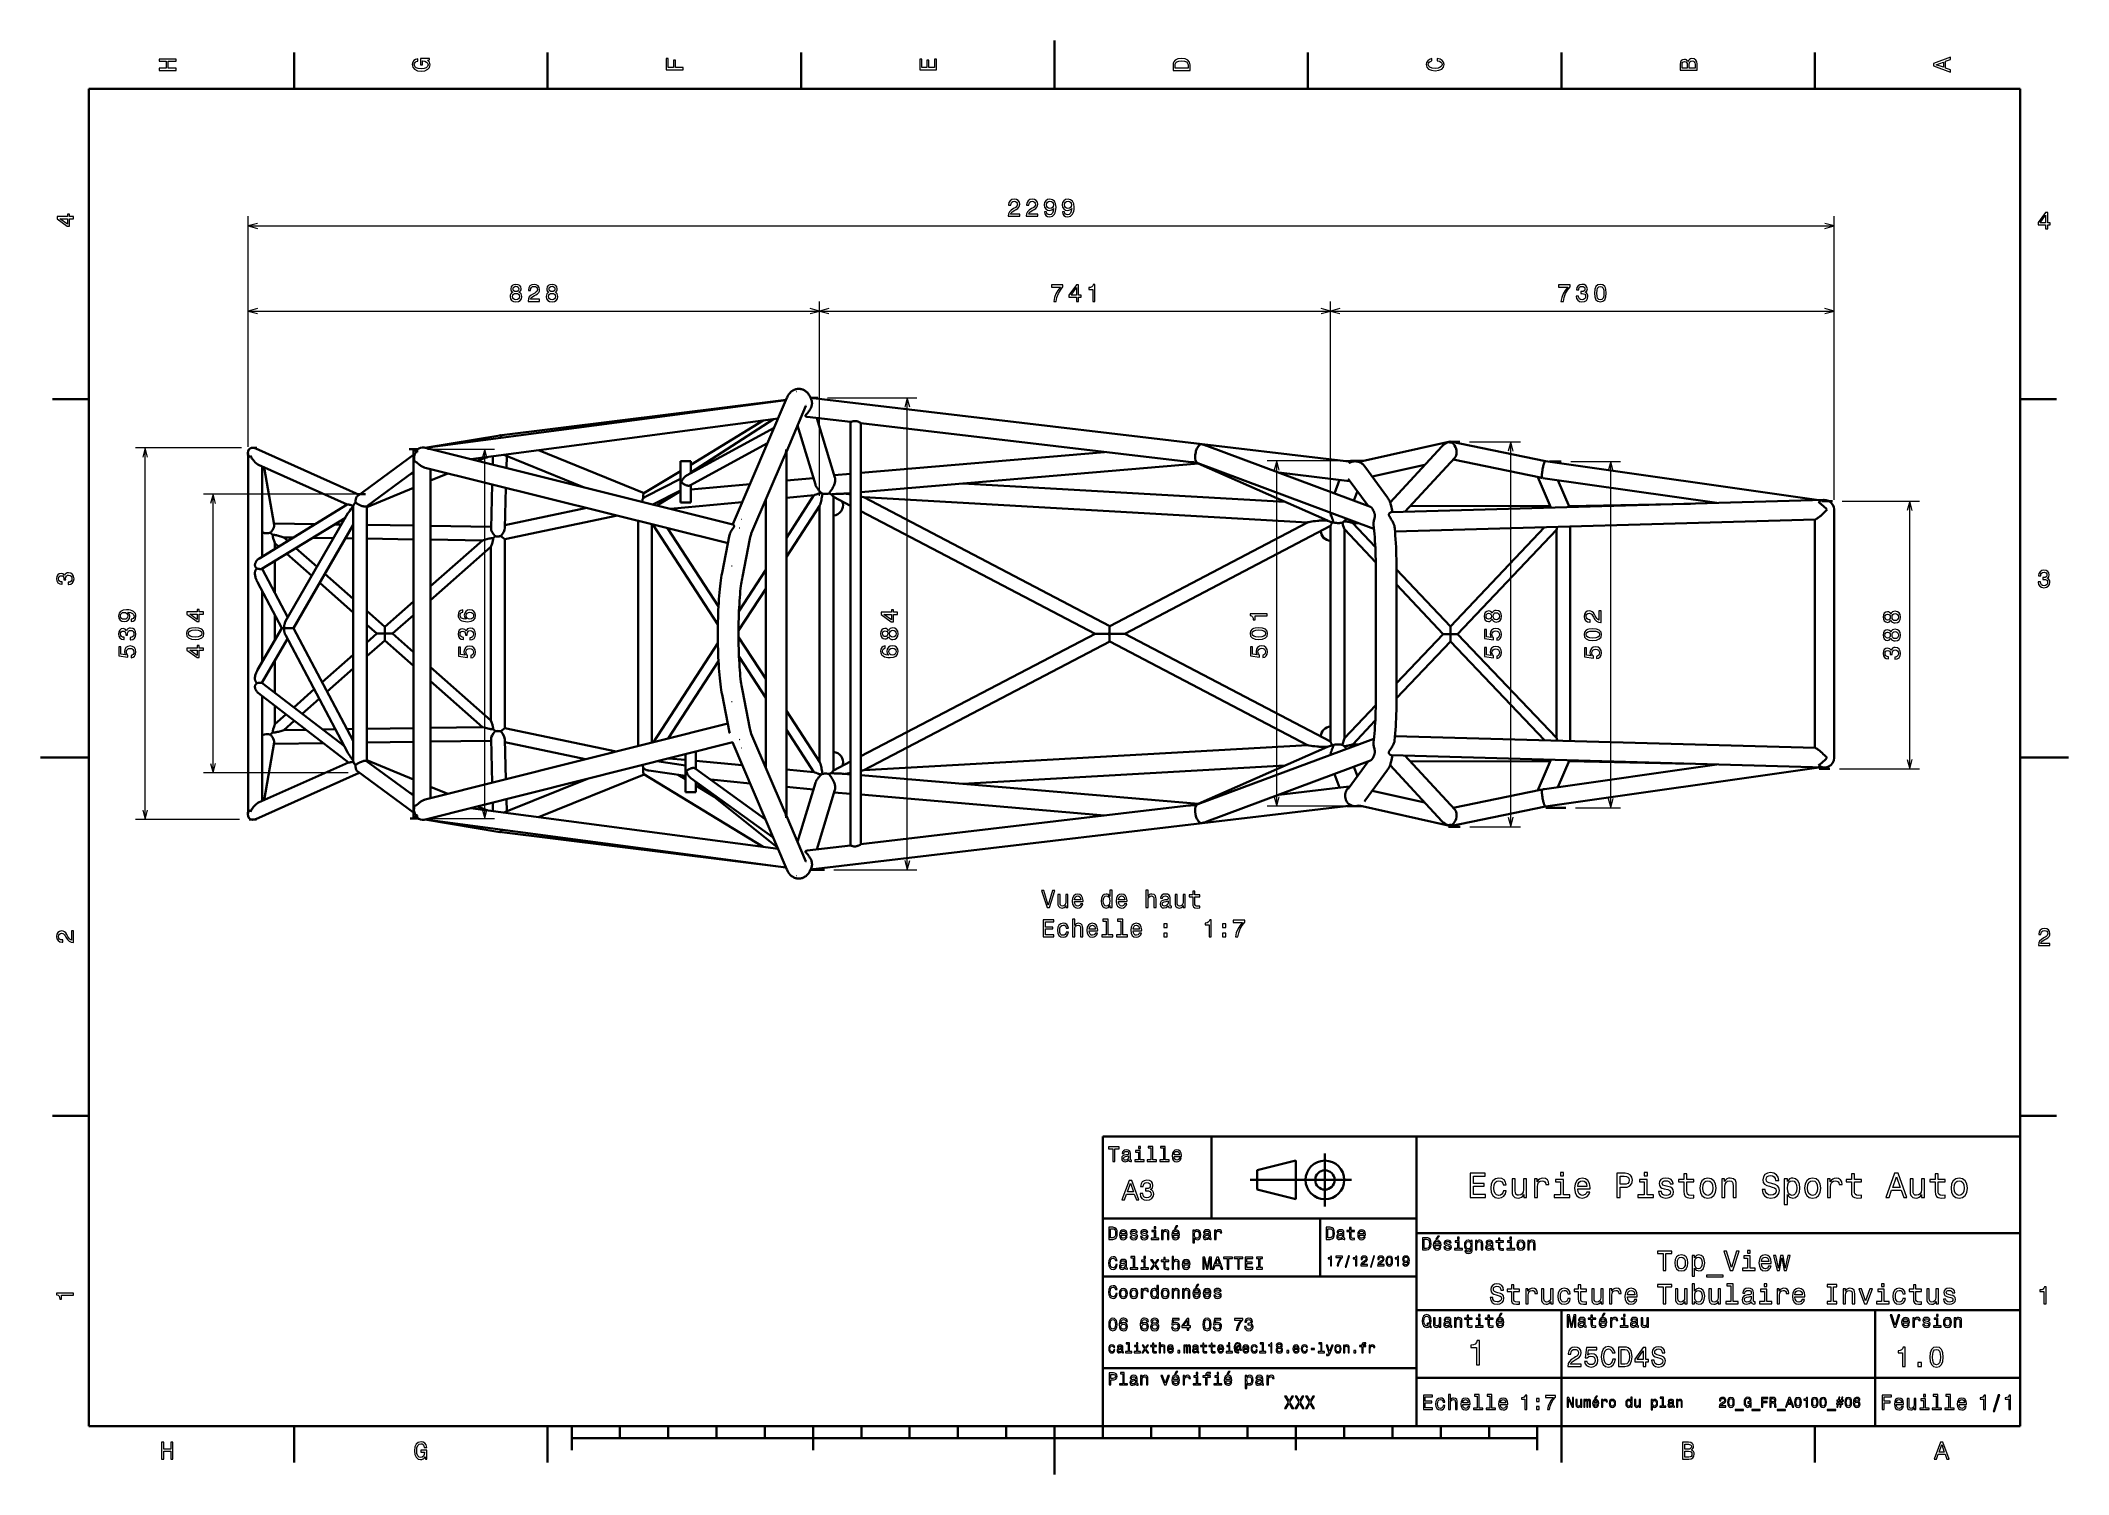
# Model space of a CAD drawing. Extents: x 0 to 420, y 0 to 297.
import ezdxf

# ---------------------------------------------------------------- set-up
doc = ezdxf.new("R2010")
doc.units = 0

msp = doc.modelspace()

# ---------------------------------------------------------------- linework, layer by layer
at = {"color": 7, "lineweight": 35, "ltscale": 0.1875}
for p, q in [((52.5, 287), (52.5, 294.5)), ((105, 287), (105, 294.5)), ((157.5, 287), (157.5, 294.5)), ((262.5, 287), (262.5, 294.5)), ((315, 287), (315, 294.5)), ((367.5, 287), (367.5, 294.5)), ((10, 222.7), (2.5, 222.7)), ((410, 222.7), (417.5, 222.7)), ((10, 74.3), (2.5, 74.3)), ((410, 74.3), (417.5, 74.3)), ((52.5, 10), (52.5, 2.5)), ((105, 10), (105, 2.5)), ((315, 10), (315, 2.5)), ((367.5, 10), (367.5, 2.5))]:
    msp.add_line(p, q, dxfattribs=at)
at = {"color": 7, "lineweight": 35, "ltscale": 0.25}
for p, q in [((210, 287), (210, 297)), ((10, 148.5), (0, 148.5)), ((410, 148.5), (420, 148.5)), ((315, 10), (315, 20)), ((210, 10), (210, 0))]:
    msp.add_line(p, q, dxfattribs=at)
at = {"color": 7, "lineweight": 35}
for p, q in [((410, 287), (10, 287)), ((10, 287), (10, 10)), ((410, 10), (410, 287)), ((143.37, 196.8), (154.59, 223.01)), ((271.54, 209.74), (159.49, 223.01)), ((154.39, 222.53), (79.67, 212.63)), ((152.75, 218.71), (89.13, 210.28)), ((154.4, 222.56), (95.01, 215.2)), ((134.65, 207.54), (151.82, 218.59)), ((151.94, 216.81), (133.8, 206.92)), ((167.77, 218), (167.77, 130.28)), ((237.17, 209.78), (169.91, 217.74)), ((169.91, 217.74), (169.91, 130.54)), ((43.03, 137.4), (43.03, 210.87)), ((66, 202.93), (44.56, 212.52)), ((143.39, 196.79), (79.48, 212.68)), ((103.13, 212.13), (125.01, 203.27)), ((154.46, 136.21), (154.46, 212.07)), ((220.37, 211.77), (169.91, 207.47)), ((275.48, 200.4), (241.53, 213.05)), ((311.69, 209.9), (291.92, 213.97)), ((63.51, 200.91), (45.17, 209.11)), ((77.21, 139.37), (77.21, 208.91)), ((142.38, 192.92), (79.65, 208.51)), ((80.78, 140.05), (80.78, 208.23)), ((239.79, 209.41), (169.91, 203.45)), ((276.17, 195.88), (239.66, 209.48)), ((239.77, 209.41), (266.56, 197.57)), ((311.13, 206.37), (347.21, 201.22)), ((311.69, 209.9), (368.31, 201.82)), ((150.18, 146.46), (150.18, 201.82)), ((164.21, 202.49), (164.21, 145.78)), ((262.39, 197.2), (170.52, 202.41)), ((170.52, 202.41), (221.47, 175.72)), ((257.73, 201.47), (191.03, 205.25)), ((279.77, 199.31), (369.4, 201.85)), ((63.51, 200.91), (45.18, 189.66)), ((63.13, 198.16), (45.84, 187.55)), ((50.75, 176.71), (63.66, 199.08)), ((64.75, 199.34), (64.75, 149.09)), ((67.6, 200.44), (67.6, 147.84)), ((119.46, 198.62), (96.13, 193.69)), ((123.75, 150.86), (123.75, 197.55)), ((161.35, 200.68), (161.35, 147.59)), ((169.91, 199.51), (218.39, 174.11)), ((280.52, 195.33), (367.54, 197.8)), ((312.68, 200.53), (283.69, 200.6)), ((341.74, 201.07), (316.55, 200.55)), ((367.46, 150.48), (367.46, 197.8)), ((367.46, 150.48), (367.46, 197.8)), ((367.46, 150.48), (367.46, 197.8)), ((371.46, 148.42), (371.46, 199.85)), ((52.4, 175.28), (64.75, 196.66)), ((96.13, 154.59), (96.13, 193.69)), ((126.6, 151.58), (126.6, 196.84)), ((140.29, 176.07), (126.82, 196.79)), ((262.39, 197.2), (221.47, 175.72)), ((267.17, 196.49), (224.55, 174.11)), ((267.17, 151.77), (267.17, 196.5)), ((270.03, 152.49), (270.03, 195.78)), ((292, 175.64), (311.51, 196.21)), ((293.47, 174.08), (313.96, 195.68)), ((313.96, 152.59), (313.96, 195.68)), ((316.81, 151.92), (316.81, 196.36)), ((93.27, 156.13), (93.27, 192.16)), ((50.7, 173.91), (63.57, 149.61)), ((52.4, 175.28), (64.75, 151.98)), ((218.39, 174.11), (169.91, 148.76)), ((221.47, 172.5), (170.54, 145.87)), ((221.47, 172.5), (262.37, 151.07)), ((224.55, 174.11), (267.17, 151.79)), ((311.49, 152.07), (292, 172.53)), ((313.96, 152.59), (293.47, 174.08)), ((140.29, 172.15), (126.93, 151.66)), ((45.84, 163.97), (62.92, 150.85)), ((45.12, 161.81), (63.78, 147.49)), ((45.89, 139.49), (45.89, 161.23)), ((142.34, 155.53), (79.65, 139.77)), ((143.35, 151.66), (79.48, 135.6)), ((96.13, 154.59), (119.21, 149.72)), ((154.59, 125.27), (143.3, 151.65)), ((276.17, 152.4), (239.66, 138.8)), ((280.52, 152.95), (367.54, 150.48)), ((63.77, 147.49), (45.17, 139.16)), ((63.77, 147.49), (45.17, 139.16)), ((262.37, 151.07), (170.54, 145.87)), ((239.77, 138.87), (266.56, 150.71)), ((275.48, 147.88), (241.53, 135.23)), ((279.77, 148.97), (369.4, 146.43)), ((312.68, 147.75), (283.69, 147.68)), ((311.51, 141.96), (347.21, 147.06)), ((341.78, 147.21), (316.55, 147.73)), ((66, 145.35), (44.56, 135.76)), ((66, 145.35), (44.56, 135.76)), ((103.13, 136.14), (125.01, 145)), ((149.67, 129.98), (124.98, 145.02)), ((134.69, 144.24), (151.74, 131.92)), ((135.69, 143.39), (152.61, 129.89)), ((239.79, 138.87), (169.91, 144.82)), ((257.73, 146.81), (191.03, 143.02)), ((311.69, 138.38), (368.31, 146.46)), ((311.69, 138.38), (368.31, 146.46)), ((220.37, 136.51), (169.91, 140.81)), ((154.39, 125.75), (79.67, 135.65)), ((152.75, 129.57), (89.05, 138.01)), ((271.54, 138.54), (159.49, 125.27)), ((237.17, 138.5), (169.91, 130.54)), ((291.92, 134.31), (311.69, 138.38)), ((154.4, 125.72), (95.01, 133.08)), ((220, 10), (220, 70)), ((220, 70), (410, 70)), ((285, 10), (285, 70)), ((410, 70), (410, 10)), ((250.5, 61), (271.5, 61)), ((220, 53), (285, 53)), ((285, 50), (410, 50)), ((220, 41), (285, 41)), ((285, 34), (410, 34)), ((380, 10), (380, 34)), ((220, 22), (285, 22)), ((285, 20), (410, 20)), ((10, 10), (410, 10)), ((220, 10), (410, 10)), ((110, 7.5), (310, 7.5))]:
    msp.add_line(p, q, dxfattribs=at)
at = {"color": 7, "lineweight": 13}
for p, q in [((43.03, 212.87), (43.03, 260.62)), ((371.46, 201.85), (371.46, 260.62)), ((43.03, 258.62), (371.46, 258.62)), ((43.03, 212.87), (43.03, 242.98)), ((43.03, 240.98), (161.35, 240.98)), ((161.35, 202.68), (161.35, 242.98)), ((161.35, 202.68), (161.35, 242.98)), ((161.35, 240.98), (267.17, 240.98)), ((267.17, 198.5), (267.17, 242.98)), ((267.17, 198.5), (267.17, 242.98)), ((267.17, 240.98), (371.46, 240.98)), ((371.46, 201.85), (371.46, 242.98)), ((179.51, 125.26), (179.51, 223.02)), ((41.65, 212.66), (19.66, 212.66)), ((21.66, 135.63), (21.66, 212.66)), ((92, 135.86), (92, 212.37)), ((304.5, 134.17), (304.5, 213.88)), ((256.03, 138.41), (256.03, 209.95)), ((325.2, 138.1), (325.2, 209.84)), ((65.28, 203.04), (33.73, 203.04)), ((35.73, 145.33), (35.73, 203.04)), ((63.74, 145.32), (33.73, 145.33)), ((41.19, 135.63), (19.66, 135.63))]:
    msp.add_line(p, q, dxfattribs=at)
at = {"color": 7, "lineweight": 35, "ltscale": 0.035786}
msp.add_line((159.56, 223.02), (160.99, 223.02), dxfattribs=at)
at = {"color": 7, "lineweight": 13, "ltscale": 0.462886}
msp.add_line((162.99, 223.02), (181.51, 223.02), dxfattribs=at)
at = {"color": 7, "lineweight": 35, "ltscale": 0.000168971}
msp.add_line((152.75, 218.71), (152.74, 218.71), dxfattribs=at)
at = {"color": 7, "lineweight": 35, "ltscale": 0.000172424}
msp.add_line((152.75, 218.71), (152.74, 218.71), dxfattribs=at)
at = {"color": 7, "lineweight": 35, "ltscale": 0.258255}
for p, q in [((154.46, 211.83), (158.53, 221.32)), ((158.53, 126.96), (154.46, 136.45))]:
    msp.add_line(p, q, dxfattribs=at)
at = {"color": 7, "lineweight": 35, "ltscale": 0.000322729}
msp.add_line((158.53, 221.32), (158.54, 221.33), dxfattribs=at)
at = {"color": 7, "lineweight": 35, "ltscale": 0.225814}
msp.add_line((167.77, 218), (158.8, 219.06), dxfattribs=at)
at = {"color": 7, "lineweight": 35, "ltscale": 0.000798919}
msp.add_line((159.71, 222.4), (159.72, 222.37), dxfattribs=at)
at = {"color": 7, "lineweight": 35, "ltscale": 1.79777e-05}
msp.add_line((159.72, 222.37), (159.72, 222.37), dxfattribs=at)
at = {"color": 7, "lineweight": 35, "ltscale": 0.322674}
msp.add_line((160.79, 218.82), (164.53, 206.47), dxfattribs=at)
at = {"color": 7, "lineweight": 35, "ltscale": 0.393244}
msp.add_line((79.6, 212.65), (95.11, 215.22), dxfattribs=at)
at = {"color": 7, "lineweight": 35, "ltscale": 0.001312}
for p, q in [((94.96, 215.2), (95.01, 215.2)), ((94.96, 133.08), (95.01, 133.08))]:
    msp.add_line(p, q, dxfattribs=at)
at = {"color": 7, "lineweight": 35, "ltscale": 0.439773}
msp.add_line((149.67, 218.3), (134.65, 209.15), dxfattribs=at)
at = {"color": 7, "lineweight": 35, "ltscale": 0.319311}
msp.add_line((156.79, 217.25), (160.49, 205.03), dxfattribs=at)
at = {"color": 7, "lineweight": 35, "ltscale": 4.97376e-06}
msp.add_line((167.77, 218), (167.77, 218), dxfattribs=at)
at = {"color": 7, "lineweight": 35, "ltscale": 0.010814}
msp.add_line((43.03, 210.85), (42.96, 211.28), dxfattribs=at)
at = {"color": 7, "lineweight": 35, "ltscale": 0.028271}
msp.add_line((43.65, 212.66), (44.78, 212.66), dxfattribs=at)
at = {"color": 7, "lineweight": 35, "ltscale": 0.3573}
for p, q in [((77.21, 211.19), (65.7, 202.71)), ((77.21, 137.08), (65.7, 145.57))]:
    msp.add_line(p, q, dxfattribs=at)
at = {"color": 7, "lineweight": 35, "ltscale": 0.044257}
msp.add_line((78.13, 212.37), (76.36, 212.37), dxfattribs=at)
at = {"color": 7, "lineweight": 35, "ltscale": 0.033184}
for p, q in [((77.21, 210.96), (77.21, 212.29)), ((77.21, 137.32), (77.21, 135.99))]:
    msp.add_line(p, q, dxfattribs=at)
at = {"color": 7, "lineweight": 35, "ltscale": 0.027233}
msp.add_line((78.3, 212.45), (77.22, 212.3), dxfattribs=at)
at = {"color": 7, "lineweight": 13, "ltscale": 0.346769}
msp.add_line((80.13, 212.37), (94, 212.37), dxfattribs=at)
at = {"color": 7, "lineweight": 35, "ltscale": 0.050739}
msp.add_line((90.53, 209.93), (92.41, 210.71), dxfattribs=at)
at = {"color": 7, "lineweight": 35, "ltscale": 0.043209}
msp.add_line((93.69, 210.88), (93.65, 209.15), dxfattribs=at)
at = {"color": 7, "lineweight": 35, "ltscale": 0.440573}
msp.add_line((96.28, 211.05), (112.62, 204.44), dxfattribs=at)
at = {"color": 7, "lineweight": 35, "ltscale": 0.062438}
msp.add_line((96.55, 210.95), (96.49, 208.45), dxfattribs=at)
at = {"color": 7, "lineweight": 35, "ltscale": 0.458041}
msp.add_line((150.57, 213.63), (134.49, 204.85), dxfattribs=at)
at = {"color": 7, "lineweight": 35, "ltscale": 0.440853}
msp.add_line((147.21, 194.89), (154.16, 211.1), dxfattribs=at)
at = {"color": 7, "lineweight": 35, "ltscale": 3.69159e-05}
msp.add_line((154.16, 211.1), (154.16, 211.1), dxfattribs=at)
at = {"color": 7, "lineweight": 35, "ltscale": 0.483066}
msp.add_line((273.07, 209.71), (291.92, 213.97), dxfattribs=at)
at = {"color": 7, "lineweight": 35, "ltscale": 0.395616}
msp.add_line((290.25, 212.95), (279.5, 201.33), dxfattribs=at)
at = {"color": 7, "lineweight": 35, "ltscale": 0.380295}
msp.add_line((292.9, 210.55), (282.57, 199.39), dxfattribs=at)
at = {"color": 7, "lineweight": 35, "ltscale": 0.057965}
msp.add_line((291.63, 213.88), (293.95, 213.88), dxfattribs=at)
at = {"color": 7, "lineweight": 35, "ltscale": 5.46182e-06}
msp.add_line((291.92, 213.97), (291.92, 213.97), dxfattribs=at)
at = {"color": 7, "lineweight": 35, "ltscale": 0.461509}
for p, q in [((310.64, 206.47), (292.56, 210.19)), ((292.56, 138.09), (310.64, 141.81))]:
    msp.add_line(p, q, dxfattribs=at)
at = {"color": 7, "lineweight": 13, "ltscale": 0.263905}
msp.add_line((295.95, 213.88), (306.5, 213.88), dxfattribs=at)
at = {"color": 7, "lineweight": 35, "ltscale": 0.467481}
msp.add_line((45.89, 190.09), (45.89, 208.79), dxfattribs=at)
at = {"color": 7, "lineweight": 35, "ltscale": 0.302573}
for p, q in [((48.38, 196.67), (46.32, 208.6)), ((48.38, 151.61), (46.32, 139.68)), ((46.32, 139.68), (48.38, 151.61))]:
    msp.add_line(p, q, dxfattribs=at)
at = {"color": 7, "lineweight": 35, "ltscale": 0.300281}
for p, q in [((77.21, 207.64), (67.54, 200.51)), ((77.21, 140.63), (67.54, 147.76))]:
    msp.add_line(p, q, dxfattribs=at)
at = {"color": 7, "lineweight": 35, "ltscale": 0.016589}
msp.add_line((76.6, 207.19), (77.21, 207.45), dxfattribs=at)
at = {"color": 7, "lineweight": 35, "ltscale": 0.096898}
msp.add_line((80.78, 205.85), (84.35, 207.34), dxfattribs=at)
at = {"color": 7, "lineweight": 35, "ltscale": 0.220351}
msp.add_line((132.51, 207.84), (124.98, 203.26), dxfattribs=at)
at = {"color": 7, "lineweight": 35, "ltscale": 0.201131}
msp.add_line((132.51, 206.23), (125.35, 202.57), dxfattribs=at)
at = {"color": 7, "lineweight": 35, "ltscale": 0.101719}
msp.add_line((132.51, 205.8), (132.51, 209.86), dxfattribs=at)
at = {"color": 7, "lineweight": 35, "ltscale": 0.053572}
for p, q in [((134.65, 209.86), (132.51, 209.86)), ((134.65, 201.29), (132.51, 201.29)), ((133.55, 141.32), (135.69, 141.32))]:
    msp.add_line(p, q, dxfattribs=at)
at = {"color": 7, "lineweight": 35, "ltscale": 0.058056}
msp.add_line((134.65, 207.54), (134.65, 209.86), dxfattribs=at)
at = {"color": 7, "lineweight": 35, "ltscale": 0.140974}
for p, q in [((160.08, 206.39), (154.46, 205.86)), ((160.08, 141.89), (154.46, 142.42))]:
    msp.add_line(p, q, dxfattribs=at)
at = {"color": 7, "lineweight": 35, "ltscale": 0.085178}
for p, q in [((167.77, 207.29), (164.37, 207)), ((167.77, 140.99), (164.37, 141.28))]:
    msp.add_line(p, q, dxfattribs=at)
at = {"color": 7, "lineweight": 13, "ltscale": 0.448226}
msp.add_line((271.96, 209.95), (254.03, 209.95), dxfattribs=at)
at = {"color": 7, "lineweight": 35, "ltscale": 0.368531}
msp.add_line((271.07, 205.77), (256.43, 207.5), dxfattribs=at)
at = {"color": 7, "lineweight": 35, "ltscale": 0.075158}
msp.add_line((269.04, 206.01), (267.97, 203.2), dxfattribs=at)
at = {"color": 7, "lineweight": 35, "ltscale": 0.175024}
for p, q in [((274.95, 200.6), (270.82, 206.25)), ((270.82, 142.03), (274.95, 147.68))]:
    msp.add_line(p, q, dxfattribs=at)
at = {"color": 7, "lineweight": 35, "ltscale": 0.065794}
msp.add_line((271.33, 209.95), (273.96, 209.95), dxfattribs=at)
at = {"color": 7, "lineweight": 35, "ltscale": 0.199096}
for p, q in [((278.98, 202.35), (274.27, 208.78)), ((274.27, 139.5), (278.98, 145.93))]:
    msp.add_line(p, q, dxfattribs=at)
at = {"color": 7, "lineweight": 35, "ltscale": 0.279342}
for p, q in [((275.82, 206.67), (286.72, 209.13)), ((275.82, 141.61), (286.72, 139.15))]:
    msp.add_line(p, q, dxfattribs=at)
at = {"color": 7, "lineweight": 35, "ltscale": 0.172037}
msp.add_line((310.1, 206.58), (312.8, 200.25), dxfattribs=at)
at = {"color": 7, "lineweight": 35, "ltscale": 0.00077656}
msp.add_line((311.01, 206.45), (310.98, 206.46), dxfattribs=at)
at = {"color": 7, "lineweight": 35, "ltscale": 0.000468103}
for p, q in [((311.08, 208.18), (311.08, 208.2)), ((311.08, 140.1), (311.08, 140.08))]:
    msp.add_line(p, q, dxfattribs=at)
at = {"color": 7, "lineweight": 35, "ltscale": 0.061051}
msp.add_line((312.5, 209.84), (314.94, 209.84), dxfattribs=at)
at = {"color": 7, "lineweight": 35, "ltscale": 0.15129}
msp.add_line((314.27, 205.92), (316.64, 200.36), dxfattribs=at)
at = {"color": 7, "lineweight": 13, "ltscale": 0.256415}
msp.add_line((316.94, 209.84), (327.2, 209.84), dxfattribs=at)
at = {"color": 7, "lineweight": 35, "ltscale": 0.040965}
msp.add_line((65.64, 203.04), (67.28, 203.04), dxfattribs=at)
at = {"color": 7, "lineweight": 35, "ltscale": 0.260309}
for p, q in [((67.6, 200.33), (77.21, 204.35)), ((67.6, 147.95), (77.21, 143.93))]:
    msp.add_line(p, q, dxfattribs=at)
at = {"color": 7, "lineweight": 35, "ltscale": 0.228196}
msp.add_line((93.54, 205.06), (93.3, 195.93), dxfattribs=at)
at = {"color": 7, "lineweight": 35, "ltscale": 0.207575}
msp.add_line((96.38, 204.35), (96.16, 196.05), dxfattribs=at)
at = {"color": 7, "lineweight": 35, "ltscale": 0.160091}
msp.add_line((132.51, 203.83), (126.81, 200.91), dxfattribs=at)
at = {"color": 7, "lineweight": 35, "ltscale": 0.142114}
msp.add_line((132.51, 203.66), (127.65, 200.7), dxfattribs=at)
at = {"color": 7, "lineweight": 35, "ltscale": 0.100302}
msp.add_line((132.51, 201.29), (132.51, 205.31), dxfattribs=at)
at = {"color": 7, "lineweight": 35, "ltscale": 0.004154}
msp.add_line((132.7, 205.58), (132.54, 205.58), dxfattribs=at)
msp.add_line((132.7, 205.58), (132.54, 205.58), dxfattribs=at)
at = {"color": 7, "lineweight": 35, "ltscale": 0.308622}
msp.add_line((146.94, 205.14), (134.65, 203.98), dxfattribs=at)
at = {"color": 7, "lineweight": 35, "ltscale": 0.091242}
msp.add_line((134.65, 201.29), (134.65, 204.94), dxfattribs=at)
at = {"color": 7, "lineweight": 35, "ltscale": 0.143728}
msp.add_line((160.19, 202.81), (154.46, 202.27), dxfattribs=at)
at = {"color": 7, "lineweight": 35, "ltscale": 0.262653}
msp.add_line((154.46, 194), (160.18, 202.81), dxfattribs=at)
at = {"color": 7, "lineweight": 35, "ltscale": 0.001688}
msp.add_line((161.69, 203.3), (161.75, 203.27), dxfattribs=at)
at = {"color": 7, "lineweight": 35, "ltscale": 0.000825234}
msp.add_line((163.82, 203), (163.85, 203), dxfattribs=at)
at = {"color": 7, "lineweight": 35, "ltscale": 0.000522679}
msp.add_line((163.85, 203), (163.84, 202.99), dxfattribs=at)
at = {"color": 7, "lineweight": 35, "ltscale": 0.100685}
msp.add_line((164.2, 202.5), (167.77, 200.63), dxfattribs=at)
at = {"color": 7, "lineweight": 35, "ltscale": 0.033597}
msp.add_line((167.77, 203.27), (166.43, 203.16), dxfattribs=at)
at = {"color": 7, "lineweight": 35, "ltscale": 0.0518}
msp.add_line((272.73, 203.64), (271.99, 201.7), dxfattribs=at)
at = {"color": 7, "lineweight": 35, "ltscale": 3.83847e-06}
msp.add_line((63.51, 200.91), (63.51, 200.91), dxfattribs=at)
at = {"color": 7, "lineweight": 35, "ltscale": 0.001264}
msp.add_line((64.75, 200.57), (64.75, 200.52), dxfattribs=at)
at = {"color": 7, "lineweight": 35, "ltscale": 0.003321}
for p, q in [((65.22, 201.42), (65.35, 201.44)), ((65.22, 146.85), (65.35, 146.84))]:
    msp.add_line(p, q, dxfattribs=at)
at = {"color": 7, "lineweight": 35, "ltscale": 0.432679}
msp.add_line((113.11, 200.2), (96.18, 196.62), dxfattribs=at)
at = {"color": 7, "lineweight": 35, "ltscale": 0.37256}
msp.add_line((145.34, 201.4), (130.5, 199.99), dxfattribs=at)
at = {"color": 7, "lineweight": 35, "ltscale": 0.317284}
msp.add_line((154.46, 190.06), (161.37, 200.71), dxfattribs=at)
at = {"color": 7, "lineweight": 35, "ltscale": 0.00874}
msp.add_line((166.13, 201.21), (166.02, 201.54), dxfattribs=at)
at = {"color": 7, "lineweight": 35, "ltscale": 0.000737999}
msp.add_line((270, 197.42), (269.97, 197.4), dxfattribs=at)
at = {"color": 7, "lineweight": 35, "ltscale": 0.001191}
msp.add_line((274.93, 200.62), (274.88, 200.62), dxfattribs=at)
at = {"color": 7, "lineweight": 35, "ltscale": 0.054926}
for p, q in [((368.95, 201.56), (371.15, 201.56)), ((368.35, 146.13), (370.55, 146.13))]:
    msp.add_line(p, q, dxfattribs=at)
at = {"color": 7, "lineweight": 35, "ltscale": 0.000524921}
for p, q in [((370, 199.85), (369.99, 199.87)), ((370, 148.42), (369.99, 148.41))]:
    msp.add_line(p, q, dxfattribs=at)
at = {"color": 5, "lineweight": 13, "ltscale": 0.399471}
msp.add_line((373.15, 201.56), (389.13, 201.56), dxfattribs=at)
at = {"color": 5, "lineweight": 13}
msp.add_line((387.13, 146.13), (387.13, 201.56), dxfattribs=at)
at = {"color": 7, "lineweight": 35, "ltscale": 0.015443}
for p, q in [((47.64, 195.04), (48.07, 194.6)), ((48.07, 194.6), (47.64, 195.04))]:
    msp.add_line(p, q, dxfattribs=at)
at = {"color": 7, "lineweight": 35, "ltscale": 0.214334}
msp.add_line((48.33, 196.98), (56.9, 196.85), dxfattribs=at)
at = {"color": 7, "lineweight": 35, "ltscale": 0.048703}
msp.add_line((50.41, 194.09), (52.35, 194.06), dxfattribs=at)
at = {"color": 7, "lineweight": 35, "ltscale": 0.027278}
msp.add_line((51.22, 193.37), (50.41, 194.09), dxfattribs=at)
at = {"color": 7, "lineweight": 35, "ltscale": 0.108545}
msp.add_line((56.35, 194), (60.69, 193.93), dxfattribs=at)
at = {"color": 7, "lineweight": 35, "ltscale": 0.035789}
msp.add_line((60.9, 196.79), (62.33, 196.77), dxfattribs=at)
at = {"color": 7, "lineweight": 35, "ltscale": 0.039959}
msp.add_line((63.15, 193.9), (64.75, 193.87), dxfattribs=at)
at = {"color": 7, "lineweight": 35, "ltscale": 0.240152}
for p, q in [((67.6, 196.69), (77.21, 196.54)), ((67.6, 193.83), (77.21, 193.68)), ((67.6, 154.45), (77.21, 154.59)), ((67.6, 151.59), (77.21, 151.74))]:
    msp.add_line(p, q, dxfattribs=at)
at = {"color": 7, "lineweight": 35, "ltscale": 0.313356}
for p, q in [((80.78, 196.49), (93.31, 196.3)), ((80.78, 151.79), (93.31, 151.98))]:
    msp.add_line(p, q, dxfattribs=at)
at = {"color": 7, "lineweight": 35, "ltscale": 0.268613}
msp.add_line((80.78, 193.63), (91.52, 193.47), dxfattribs=at)
at = {"color": 7, "lineweight": 35, "ltscale": 0.358397}
msp.add_line((80.78, 183.98), (91.52, 193.47), dxfattribs=at)
at = {"color": 7, "lineweight": 35, "ltscale": 0.015138}
msp.add_line((94.19, 194.34), (93.76, 193.92), dxfattribs=at)
at = {"color": 7, "lineweight": 35, "ltscale": 0.025994}
for p, q in [((96.13, 193.69), (95.32, 194.35)), ((95.32, 153.93), (96.13, 154.59))]:
    msp.add_line(p, q, dxfattribs=at)
at = {"color": 7, "lineweight": 35, "ltscale": 0.483763}
msp.add_line((140.41, 179.81), (129.86, 196.03), dxfattribs=at)
at = {"color": 7, "lineweight": 35, "ltscale": 0.200297}
for p, q in [((141.15, 186.75), (142.71, 194.61)), ((145.35, 185.91), (146.91, 193.77)), ((142.71, 153.67), (141.15, 161.53))]:
    msp.add_line(p, q, dxfattribs=at)
at = {"color": 7, "lineweight": 35, "ltscale": 2.35308e-05}
msp.add_line((142.73, 194.76), (142.73, 194.76), dxfattribs=at)
at = {"color": 7, "lineweight": 35, "ltscale": 0.000322077}
msp.add_line((147.21, 194.88), (147.21, 194.89), dxfattribs=at)
at = {"color": 7, "lineweight": 35, "ltscale": 0.001094}
msp.add_line((267.51, 197.18), (267.54, 197.2), dxfattribs=at)
at = {"color": 7, "lineweight": 35, "ltscale": 0.237081}
msp.add_line((276.54, 188.89), (270.03, 195.78), dxfattribs=at)
at = {"color": 7, "lineweight": 35, "ltscale": 0.030734}
msp.add_line((273, 197.06), (271.77, 197.06), dxfattribs=at)
at = {"color": 7, "lineweight": 35, "ltscale": 0.170043}
msp.add_line((276.44, 192.11), (271.77, 197.06), dxfattribs=at)
at = {"color": 7, "lineweight": 35, "ltscale": 0.028649}
msp.add_line((48.55, 192.87), (48.55, 191.73), dxfattribs=at)
at = {"color": 7, "lineweight": 35, "ltscale": 0.025527}
msp.add_line((49.31, 192.19), (48.55, 192.87), dxfattribs=at)
at = {"color": 7, "lineweight": 35, "ltscale": 0.166972}
msp.add_line((48.55, 189.21), (48.55, 182.53), dxfattribs=at)
at = {"color": 7, "lineweight": 35, "ltscale": 0.17328}
msp.add_line((56.18, 186.11), (50.99, 190.71), dxfattribs=at)
at = {"color": 7, "lineweight": 35, "ltscale": 0.146036}
msp.add_line((57.27, 188.01), (52.9, 191.88), dxfattribs=at)
at = {"color": 7, "lineweight": 35, "ltscale": 0.416853}
msp.add_line((80.78, 181.12), (93.27, 192.16), dxfattribs=at)
at = {"color": 7, "lineweight": 35, "ltscale": 0.268311}
msp.add_line((44.92, 184.8), (49.95, 175.32), dxfattribs=at)
at = {"color": 7, "lineweight": 35, "ltscale": 0.284725}
msp.add_line((45.88, 187.57), (51.21, 177.51), dxfattribs=at)
at = {"color": 7, "lineweight": 35, "ltscale": 0.000669861}
msp.add_line((45.89, 187.55), (45.89, 187.58), dxfattribs=at)
at = {"color": 7, "lineweight": 35, "ltscale": 0.194859}
msp.add_line((64.75, 181.39), (58.91, 186.56), dxfattribs=at)
at = {"color": 7, "lineweight": 35, "ltscale": 0.253694}
msp.add_line((144.66, 178.88), (150.18, 187.39), dxfattribs=at)
at = {"color": 7, "lineweight": 35, "ltscale": 0.321429}
for p, q in [((276.56, 174.14), (276.56, 187)), ((280.84, 174.14), (280.84, 187)), ((276.56, 161.28), (276.56, 174.14)), ((280.84, 161.28), (280.84, 174.14))]:
    msp.add_line(p, q, dxfattribs=at)
at = {"color": 7, "lineweight": 35, "ltscale": 0.406124}
msp.add_line((292, 175.64), (280.84, 187.45), dxfattribs=at)
at = {"color": 7, "lineweight": 35, "ltscale": 0.367163}
msp.add_line((45.89, 168.29), (45.89, 182.98), dxfattribs=at)
at = {"color": 7, "lineweight": 35, "ltscale": 0.231375}
msp.add_line((64.75, 178.53), (57.82, 184.66), dxfattribs=at)
at = {"color": 7, "lineweight": 35, "ltscale": 0.197354}
msp.add_line((71.29, 175.59), (77.21, 180.82), dxfattribs=at)
at = {"color": 7, "lineweight": 35, "ltscale": 0.258226}
msp.add_line((144.56, 174.79), (150.18, 183.45), dxfattribs=at)
at = {"color": 7, "lineweight": 35, "ltscale": 0.352309}
msp.add_line((290.52, 174.08), (280.84, 184.33), dxfattribs=at)
at = {"color": 7, "lineweight": 35, "ltscale": 0.126473}
msp.add_line((48.55, 177.96), (48.55, 172.9), dxfattribs=at)
at = {"color": 7, "lineweight": 35, "ltscale": 0.123195}
msp.add_line((71.29, 175.59), (67.6, 178.86), dxfattribs=at)
at = {"color": 7, "lineweight": 35, "ltscale": 0.143433}
msp.add_line((72.91, 174.16), (77.21, 177.96), dxfattribs=at)
at = {"color": 7, "lineweight": 35, "ltscale": 0.250615}
msp.add_line((49.95, 175.32), (44.93, 166.64), dxfattribs=at)
at = {"color": 7, "lineweight": 35, "ltscale": 0.263691}
msp.add_line((51.13, 173.09), (45.86, 163.95), dxfattribs=at)
at = {"color": 7, "lineweight": 35, "ltscale": 6.48499e-06}
msp.add_line((49.95, 175.32), (49.95, 175.32), dxfattribs=at)
at = {"color": 7, "lineweight": 35, "ltscale": 0.000466518}
msp.add_line((51.16, 175.28), (51.18, 175.28), dxfattribs=at)
at = {"color": 7, "lineweight": 35, "ltscale": 0.069234}
msp.add_line((69.68, 174.16), (67.6, 176), dxfattribs=at)
at = {"color": 7, "lineweight": 35, "ltscale": 0.069302}
msp.add_line((69.68, 174.16), (67.6, 172.32), dxfattribs=at)
at = {"color": 7, "lineweight": 35, "ltscale": 0.123315}
msp.add_line((71.29, 172.73), (67.6, 169.46), dxfattribs=at)
at = {"color": 7, "lineweight": 35, "ltscale": 0.040377}
msp.add_line((71.29, 174.16), (69.68, 174.16), dxfattribs=at)
at = {"color": 7, "lineweight": 35, "ltscale": 0.035761}
msp.add_line((71.29, 174.16), (71.29, 175.59), dxfattribs=at)
at = {"color": 7, "lineweight": 35, "ltscale": 0.040429}
msp.add_line((71.29, 174.16), (72.91, 174.16), dxfattribs=at)
at = {"color": 7, "lineweight": 35, "ltscale": 0.035797}
msp.add_line((71.29, 174.16), (71.29, 172.73), dxfattribs=at)
at = {"color": 7, "lineweight": 35, "ltscale": 0.197554}
msp.add_line((77.21, 167.49), (71.29, 172.73), dxfattribs=at)
at = {"color": 7, "lineweight": 35, "ltscale": 0.143578}
msp.add_line((77.21, 170.35), (72.91, 174.16), dxfattribs=at)
at = {"color": 7, "lineweight": 35, "ltscale": 0.257821}
msp.add_line((150.18, 164.78), (144.56, 173.43), dxfattribs=at)
at = {"color": 7, "lineweight": 35, "ltscale": 0.073952}
msp.add_line((221.35, 174.11), (218.39, 174.11), dxfattribs=at)
at = {"color": 7, "lineweight": 35, "ltscale": 0.001609}
msp.add_line((221.35, 174.11), (221.35, 174.17), dxfattribs=at)
at = {"color": 7, "lineweight": 35, "ltscale": 0.001606}
msp.add_line((221.35, 174.11), (221.35, 174.05), dxfattribs=at)
at = {"color": 7, "lineweight": 35, "ltscale": 0.003072}
msp.add_line((221.35, 174.11), (221.47, 174.11), dxfattribs=at)
at = {"color": 7, "lineweight": 35, "ltscale": 0.076897}
msp.add_line((224.55, 174.11), (221.47, 174.11), dxfattribs=at)
at = {"color": 7, "lineweight": 35, "ltscale": 0.351451}
msp.add_line((280.84, 163.88), (290.52, 174.08), dxfattribs=at)
at = {"color": 7, "lineweight": 35, "ltscale": 0.405143}
msp.add_line((280.84, 160.77), (292, 172.53), dxfattribs=at)
at = {"color": 7, "lineweight": 35, "ltscale": 0.036881}
msp.add_line((291.99, 174.08), (290.52, 174.08), dxfattribs=at)
at = {"color": 7, "lineweight": 35, "ltscale": 0.038967}
msp.add_line((292, 175.64), (291.99, 174.08), dxfattribs=at)
at = {"color": 7, "lineweight": 35, "ltscale": 0.038872}
msp.add_line((291.99, 174.08), (292, 172.53), dxfattribs=at)
at = {"color": 7, "lineweight": 35, "ltscale": 0.036962}
msp.add_line((293.47, 174.08), (291.99, 174.08), dxfattribs=at)
at = {"color": 7, "lineweight": 35, "ltscale": 0.168232}
msp.add_line((48.55, 168.61), (48.55, 161.88), dxfattribs=at)
at = {"color": 7, "lineweight": 35, "ltscale": 0.214577}
msp.add_line((64.75, 169.79), (58.33, 164.09), dxfattribs=at)
at = {"color": 7, "lineweight": 35, "ltscale": 0.477219}
msp.add_line((140.41, 168.42), (129.99, 152.43), dxfattribs=at)
at = {"color": 7, "lineweight": 35, "ltscale": 0.253189}
msp.add_line((150.18, 160.85), (144.66, 169.34), dxfattribs=at)
at = {"color": 7, "lineweight": 35, "ltscale": 0.00194}
msp.add_line((45.89, 163.93), (45.89, 164.01), dxfattribs=at)
at = {"color": 7, "lineweight": 35, "ltscale": 0.180052}
msp.add_line((64.75, 166.92), (59.36, 162.14), dxfattribs=at)
at = {"color": 7, "lineweight": 35, "ltscale": 0.417275}
msp.add_line((93.27, 156.13), (80.78, 167.19), dxfattribs=at)
at = {"color": 7, "lineweight": 35, "ltscale": 0.358947}
msp.add_line((91.53, 154.81), (80.78, 164.33), dxfattribs=at)
at = {"color": 7, "lineweight": 35, "ltscale": 0.140993}
msp.add_line((56.68, 162.62), (52.46, 158.88), dxfattribs=at)
at = {"color": 7, "lineweight": 35, "ltscale": 0.117671}
msp.add_line((57.71, 160.68), (54.19, 157.55), dxfattribs=at)
at = {"color": 7, "lineweight": 35, "ltscale": 0.200293}
msp.add_line((146.91, 154.51), (145.35, 162.37), dxfattribs=at)
at = {"color": 7, "lineweight": 35, "ltscale": 0.094271}
msp.add_line((48.55, 159.18), (48.55, 155.41), dxfattribs=at)
at = {"color": 7, "lineweight": 35, "ltscale": 0.076134}
msp.add_line((50.83, 157.43), (48.55, 155.41), dxfattribs=at)
at = {"color": 7, "lineweight": 35, "ltscale": 0.072106}
msp.add_line((52.56, 156.1), (50.4, 154.19), dxfattribs=at)
at = {"color": 7, "lineweight": 35, "ltscale": 0.316806}
msp.add_line((161.37, 147.56), (154.46, 158.19), dxfattribs=at)
at = {"color": 7, "lineweight": 35, "ltscale": 0.236476}
msp.add_line((270.03, 152.49), (276.54, 159.35), dxfattribs=at)
at = {"color": 7, "lineweight": 35, "ltscale": 0.169162}
msp.add_line((271.78, 151.22), (276.44, 156.13), dxfattribs=at)
at = {"color": 7, "lineweight": 35, "ltscale": 0.015438}
msp.add_line((48.07, 153.67), (47.64, 153.23), dxfattribs=at)
msp.add_line((48.07, 153.67), (47.64, 153.23), dxfattribs=at)
at = {"color": 7, "lineweight": 35, "ltscale": 0.257083}
msp.add_line((48.33, 151.3), (58.61, 151.46), dxfattribs=at)
at = {"color": 7, "lineweight": 35, "ltscale": 0.114018}
msp.add_line((50.4, 154.19), (54.96, 154.26), dxfattribs=at)
at = {"color": 7, "lineweight": 35, "ltscale": 0.066324}
msp.add_line((58.41, 154.31), (61.06, 154.35), dxfattribs=at)
at = {"color": 7, "lineweight": 35, "ltscale": 0.012668}
msp.add_line((62.06, 151.51), (62.57, 151.52), dxfattribs=at)
at = {"color": 7, "lineweight": 35, "ltscale": 0.031909}
msp.add_line((63.47, 154.39), (64.75, 154.41), dxfattribs=at)
at = {"color": 7, "lineweight": 35, "ltscale": 0.268752}
msp.add_line((80.78, 154.65), (91.53, 154.81), dxfattribs=at)
at = {"color": 7, "lineweight": 35, "ltscale": 0.227108}
msp.add_line((93.54, 143.26), (93.3, 152.34), dxfattribs=at)
at = {"color": 7, "lineweight": 35, "ltscale": 0.015134}
msp.add_line((93.76, 154.36), (94.19, 153.94), dxfattribs=at)
at = {"color": 7, "lineweight": 35, "ltscale": 0.206282}
msp.add_line((96.38, 143.98), (96.16, 152.22), dxfattribs=at)
at = {"color": 7, "lineweight": 35, "ltscale": 0.427115}
msp.add_line((96.18, 151.66), (112.89, 148.13), dxfattribs=at)
at = {"color": 7, "lineweight": 35, "ltscale": 2.29517e-05}
msp.add_line((142.7, 153.7), (142.7, 153.7), dxfattribs=at)
at = {"color": 7, "lineweight": 35, "ltscale": 0.001449}
msp.add_line((142.72, 153.62), (142.71, 153.67), dxfattribs=at)
at = {"color": 7, "lineweight": 35, "ltscale": 0.000322878}
msp.add_line((147.21, 153.39), (147.22, 153.37), dxfattribs=at)
at = {"color": 7, "lineweight": 35, "ltscale": 0.440864}
msp.add_line((154.16, 137.17), (147.21, 153.39), dxfattribs=at)
at = {"color": 7, "lineweight": 35, "ltscale": 0.262079}
msp.add_line((160.18, 145.47), (154.46, 154.26), dxfattribs=at)
at = {"color": 7, "lineweight": 35, "ltscale": 0.03045}
msp.add_line((273, 151.22), (271.78, 151.22), dxfattribs=at)
at = {"color": 7, "lineweight": 35, "ltscale": 0.004272}
msp.add_line((64.75, 147.69), (64.75, 147.86), dxfattribs=at)
at = {"color": 7, "lineweight": 35, "ltscale": 0.149053}
msp.add_line((133.55, 146.85), (127.65, 147.72), dxfattribs=at)
at = {"color": 7, "lineweight": 35, "ltscale": 0.087272}
msp.add_line((133.55, 147.99), (130.08, 148.32), dxfattribs=at)
at = {"color": 7, "lineweight": 35, "ltscale": 0.082575}
msp.add_line((133.55, 149.2), (133.55, 145.9), dxfattribs=at)
at = {"color": 7, "lineweight": 35, "ltscale": 0.089524}
msp.add_line((135.69, 149.74), (135.69, 146.16), dxfattribs=at)
at = {"color": 7, "lineweight": 35, "ltscale": 0.242243}
msp.add_line((145.34, 146.88), (135.69, 147.79), dxfattribs=at)
at = {"color": 7, "lineweight": 35, "ltscale": 0.100644}
msp.add_line((167.77, 147.64), (164.2, 145.78), dxfattribs=at)
at = {"color": 7, "lineweight": 35, "ltscale": 0.008858}
msp.add_line((166.13, 147.07), (166.02, 146.73), dxfattribs=at)
at = {"color": 7, "lineweight": 35, "ltscale": 0.001154}
msp.add_line((267.5, 151.1), (267.54, 151.08), dxfattribs=at)
at = {"color": 7, "lineweight": 35, "ltscale": 0.000624778}
msp.add_line((270, 150.86), (269.98, 150.87), dxfattribs=at)
at = {"color": 7, "lineweight": 35, "ltscale": 0.001199}
msp.add_line((274.93, 147.65), (274.88, 147.65), dxfattribs=at)
at = {"color": 7, "lineweight": 35, "ltscale": 0.380296}
msp.add_line((282.57, 148.89), (292.9, 137.72), dxfattribs=at)
at = {"color": 7, "lineweight": 35, "ltscale": 0.172039}
msp.add_line((312.8, 148.03), (310.1, 141.7), dxfattribs=at)
at = {"color": 7, "lineweight": 35, "ltscale": 0.151293}
msp.add_line((316.64, 147.92), (314.27, 142.35), dxfattribs=at)
at = {"color": 7, "lineweight": 35, "ltscale": 0.009796}
msp.add_line((65.74, 145.32), (66.14, 145.32), dxfattribs=at)
at = {"color": 7, "lineweight": 35, "ltscale": 0.457522}
msp.add_line((96.28, 137.22), (113.25, 144.09), dxfattribs=at)
at = {"color": 7, "lineweight": 35, "ltscale": 0.191449}
msp.add_line((133.55, 144.68), (125.97, 145.8), dxfattribs=at)
at = {"color": 7, "lineweight": 35, "ltscale": 0.044337}
msp.add_line((133.55, 143.98), (132.04, 144.91), dxfattribs=at)
at = {"color": 7, "lineweight": 35, "ltscale": 0.02073}
msp.add_line((133.55, 144.41), (132.73, 144.49), dxfattribs=at)
at = {"color": 7, "lineweight": 35, "ltscale": 0.100491}
msp.add_line((133.55, 145.34), (133.55, 141.32), dxfattribs=at)
at = {"color": 7, "lineweight": 35, "ltscale": 0.003451}
msp.add_line((133.59, 145.61), (133.73, 145.61), dxfattribs=at)
msp.add_line((133.59, 145.61), (133.73, 145.61), dxfattribs=at)
at = {"color": 7, "lineweight": 35, "ltscale": 0.448112}
msp.add_line((135.57, 146.24), (150.1, 135.75), dxfattribs=at)
at = {"color": 7, "lineweight": 35, "ltscale": 0.051515}
msp.add_line((135.69, 143.38), (135.69, 141.32), dxfattribs=at)
at = {"color": 7, "lineweight": 35, "ltscale": 0.204274}
msp.add_line((146.94, 143.14), (138.81, 143.91), dxfattribs=at)
at = {"color": 7, "lineweight": 35, "ltscale": 0.14363}
msp.add_line((160.18, 145.47), (154.46, 146.01), dxfattribs=at)
at = {"color": 7, "lineweight": 35, "ltscale": 0.319296}
msp.add_line((160.49, 143.25), (156.79, 131.03), dxfattribs=at)
at = {"color": 7, "lineweight": 35, "ltscale": 0.000926776}
msp.add_line((163.82, 145.28), (163.86, 145.28), dxfattribs=at)
at = {"color": 7, "lineweight": 35, "ltscale": 0.000586796}
msp.add_line((163.84, 145.29), (163.86, 145.28), dxfattribs=at)
at = {"color": 7, "lineweight": 35, "ltscale": 0.033569}
msp.add_line((167.77, 145.01), (166.43, 145.12), dxfattribs=at)
at = {"color": 7, "lineweight": 35, "ltscale": 0.075156}
msp.add_line((267.97, 145.08), (269.04, 142.27), dxfattribs=at)
at = {"color": 7, "lineweight": 35, "ltscale": 0.051801}
msp.add_line((271.99, 146.58), (272.73, 144.64), dxfattribs=at)
at = {"color": 7, "lineweight": 35, "ltscale": 0.395615}
msp.add_line((279.5, 146.94), (290.25, 135.33), dxfattribs=at)
at = {"color": 5, "lineweight": 13, "ltscale": 0.414452}
msp.add_line((372.55, 146.13), (389.13, 146.13), dxfattribs=at)
at = {"color": 7, "lineweight": 35, "ltscale": 0.016587}
msp.add_line((76.6, 141.09), (77.21, 140.83), dxfattribs=at)
at = {"color": 7, "lineweight": 35, "ltscale": 0.096209}
msp.add_line((80.78, 142.43), (84.33, 140.95), dxfattribs=at)
at = {"color": 7, "lineweight": 35, "ltscale": 0.044233}
msp.add_line((93.69, 137.4), (93.65, 139.16), dxfattribs=at)
at = {"color": 7, "lineweight": 35, "ltscale": 0.063668}
msp.add_line((96.55, 137.33), (96.48, 139.88), dxfattribs=at)
at = {"color": 7, "lineweight": 35, "ltscale": 0.109897}
msp.add_line((139.45, 140.39), (135.69, 142.68), dxfattribs=at)
at = {"color": 7, "lineweight": 35, "ltscale": 0.32269}
msp.add_line((164.53, 141.81), (160.79, 129.46), dxfattribs=at)
at = {"color": 7, "lineweight": 35, "ltscale": 0.368361}
msp.add_line((271.06, 142.51), (256.43, 140.78), dxfattribs=at)
at = {"color": 7, "lineweight": 35, "ltscale": 0.010816}
for p, q in [((43.03, 137.43), (42.96, 137)), ((42.96, 137), (43.03, 137.43))]:
    msp.add_line(p, q, dxfattribs=at)
at = {"color": 7, "lineweight": 35, "ltscale": 0.037792}
msp.add_line((43.19, 135.63), (44.7, 135.63), dxfattribs=at)
at = {"color": 7, "lineweight": 35, "ltscale": 0.044256}
msp.add_line((78.36, 135.86), (76.58, 135.86), dxfattribs=at)
at = {"color": 7, "lineweight": 35, "ltscale": 0.027244}
msp.add_line((78.3, 135.83), (77.22, 135.98), dxfattribs=at)
at = {"color": 7, "lineweight": 35, "ltscale": 0.393265}
msp.add_line((95.11, 133.06), (79.6, 135.63), dxfattribs=at)
at = {"color": 7, "lineweight": 13, "ltscale": 0.341079}
msp.add_line((80.36, 135.86), (94, 135.86), dxfattribs=at)
at = {"color": 7, "lineweight": 35, "ltscale": 0.052038}
msp.add_line((90.48, 138.37), (92.41, 137.57), dxfattribs=at)
at = {"color": 7, "lineweight": 35, "ltscale": 3.70674e-05}
msp.add_line((154.16, 137.18), (154.16, 137.17), dxfattribs=at)
at = {"color": 7, "lineweight": 13, "ltscale": 0.44292}
msp.add_line((271.75, 138.41), (254.03, 138.41), dxfattribs=at)
at = {"color": 7, "lineweight": 35, "ltscale": 0.079343}
msp.add_line((270.57, 138.41), (273.75, 138.41), dxfattribs=at)
at = {"color": 7, "lineweight": 35, "ltscale": 0.473475}
msp.add_line((273.07, 138.57), (291.54, 134.4), dxfattribs=at)
at = {"color": 7, "lineweight": 35, "ltscale": 0.103787}
msp.add_line((311.77, 138.1), (315.92, 138.1), dxfattribs=at)
at = {"color": 7, "lineweight": 13, "ltscale": 0.231994}
msp.add_line((317.92, 138.1), (327.2, 138.1), dxfattribs=at)
at = {"color": 7, "lineweight": 35, "ltscale": 0.225813}
msp.add_line((167.77, 130.28), (158.8, 129.22), dxfattribs=at)
at = {"color": 7, "lineweight": 35, "ltscale": 0.00962}
msp.add_line((291.54, 134.4), (291.92, 134.31), dxfattribs=at)
at = {"color": 7, "lineweight": 35, "ltscale": 0.059156}
msp.add_line((291.63, 134.17), (293.99, 134.17), dxfattribs=at)
at = {"color": 7, "lineweight": 13, "ltscale": 0.262714}
msp.add_line((295.99, 134.17), (306.5, 134.17), dxfattribs=at)
at = {"color": 7, "lineweight": 35, "ltscale": 0.000321902}
msp.add_line((158.53, 126.97), (158.53, 126.96), dxfattribs=at)
at = {"color": 7, "lineweight": 35, "ltscale": 0.066405}
msp.add_line((159.67, 125.26), (162.33, 125.26), dxfattribs=at)
at = {"color": 7, "lineweight": 35, "ltscale": 0.000676849}
msp.add_line((159.71, 125.88), (159.72, 125.91), dxfattribs=at)
at = {"color": 7, "lineweight": 13, "ltscale": 0.429459}
msp.add_line((164.33, 125.26), (181.51, 125.26), dxfattribs=at)
at = {"color": 7, "lineweight": 35, "ltscale": 0.425}
msp.add_line((242.5, 53), (242.5, 70), dxfattribs=at)
at = {"color": 7, "lineweight": 35, "ltscale": 0.206155}
for p, q in [((252, 63), (260, 65)), ((260, 57), (252, 59))]:
    msp.add_line(p, q, dxfattribs=at)
at = {"color": 7, "lineweight": 35, "ltscale": 0.1}
msp.add_line((252, 59), (252, 63), dxfattribs=at)
at = {"color": 7, "lineweight": 35, "ltscale": 0.2}
msp.add_line((260, 65), (260, 57), dxfattribs=at)
at = {"color": 7, "lineweight": 35, "ltscale": 0.275}
msp.add_line((266, 55.5), (266, 66.5), dxfattribs=at)
at = {"color": 7, "lineweight": 35, "ltscale": 0.3}
msp.add_line((265, 41), (265, 53), dxfattribs=at)
at = {"color": 7, "lineweight": 35, "ltscale": 0.35}
msp.add_line((315, 20), (315, 34), dxfattribs=at)
at = {"color": 7, "lineweight": 35, "ltscale": 0.125}
for p, q in [((110, 10), (110, 5)), ((160, 10), (160, 5)), ((260, 10), (260, 5)), ((310, 10), (310, 5))]:
    msp.add_line(p, q, dxfattribs=at)
at = {"color": 7, "lineweight": 35, "ltscale": 0.0625}
for p, q in [((120, 10), (120, 7.5)), ((130, 10), (130, 7.5)), ((140, 10), (140, 7.5)), ((150, 10), (150, 7.5)), ((170, 10), (170, 7.5)), ((180, 10), (180, 7.5)), ((190, 10), (190, 7.5)), ((200, 10), (200, 7.5)), ((220, 10), (220, 7.5)), ((230, 10), (230, 7.5)), ((240, 10), (240, 7.5)), ((250, 10), (250, 7.5)), ((270, 10), (270, 7.5)), ((280, 10), (280, 7.5)), ((290, 10), (290, 7.5)), ((300, 10), (300, 7.5))]:
    msp.add_line(p, q, dxfattribs=at)
at = {"color": 7, "lineweight": 13}
for points in [[(28.08, 290.83), (28.08, 291.3), (26.44, 291.3), (26.44, 292.7), (28.08, 292.7), (28.08, 293.16), (24.58, 293.16), (24.58, 292.7), (26.01, 292.7), (26.01, 291.3), (24.58, 291.3), (24.58, 290.83)], [(80.11, 292.92), (80.58, 293.01), (80.58, 293.26), (78.69, 293.26), (78.69, 291.98), (79.12, 291.98), (79.12, 292.77), (79.15, 292.77), (79.61, 292.71), (79.96, 292.55), (80.17, 292.3), (80.25, 291.99), (80.15, 291.65), (79.88, 291.38), (79.43, 291.21), (78.82, 291.15), (78.21, 291.21), (77.76, 291.38), (77.49, 291.65), (77.39, 292.02), (77.44, 292.27), (77.58, 292.48), (77.82, 292.63), (78.14, 292.72), (78.14, 293.22), (77.65, 293.08), (77.29, 292.84), (77.07, 292.49), (76.99, 292.05), (77.11, 291.48), (77.48, 291.04), (78.06, 290.76), (78.83, 290.67), (79.61, 290.76), (80.19, 291.04), (80.56, 291.45), (80.68, 291.96), (80.64, 292.25), (80.54, 292.51), (80.36, 292.73)], [(133.08, 290.97), (133.08, 291.44), (131.47, 291.44), (131.47, 292.91), (131.06, 292.91), (131.06, 291.44), (130.01, 291.44), (130.01, 293.25), (129.58, 293.25), (129.58, 290.97)], [(185.58, 290.94), (185.58, 293.16), (185.16, 293.16), (185.16, 291.4), (183.97, 291.4), (183.97, 292.97), (183.56, 292.97), (183.56, 291.4), (182.51, 291.4), (182.51, 293.12), (182.08, 293.12), (182.08, 290.94)], [(234.58, 291.99), (234.58, 290.83), (238.08, 290.83), (238.08, 291.99), (237.97, 292.54), (237.63, 292.95), (237.08, 293.21), (236.33, 293.3), (235.57, 293.22), (235.26, 293.11), (235.02, 292.97), (234.69, 292.56), (234.61, 292.3)], [(235, 291.96), (235.08, 292.34), (235.31, 292.61), (235.72, 292.76), (236.33, 292.81), (236.92, 292.76), (237.34, 292.6), (237.58, 292.33), (237.66, 291.96), (237.66, 291.3), (235, 291.3)], [(289.28, 292.82), (289.71, 292.72), (290.01, 292.55), (290.19, 292.32), (290.26, 292.05), (290.16, 291.72), (289.89, 291.46), (289.45, 291.29), (288.83, 291.23), (288.22, 291.29), (287.77, 291.46), (287.5, 291.71), (287.41, 292.05), (287.46, 292.29), (287.6, 292.49), (287.82, 292.66), (288.14, 292.77), (288.14, 293.25), (287.66, 293.09), (287.3, 292.83), (287.07, 292.47), (286.99, 292.05), (287.11, 291.51), (287.47, 291.1), (288.05, 290.84), (288.83, 290.75), (289.62, 290.84), (290.2, 291.1), (290.56, 291.51), (290.68, 292.05), (290.58, 292.51), (290.32, 292.89), (289.88, 293.16), (289.28, 293.3)], [(341.19, 292.63), (340.9, 292.98), (340.7, 293.07), (340.46, 293.1), (340.08, 293.04), (339.81, 292.84), (339.64, 292.52), (339.58, 292.08), (339.58, 290.84), (343.08, 290.84), (343.08, 292.15), (343.01, 292.62), (342.81, 292.97), (342.48, 293.19), (342.03, 293.26), (341.74, 293.22), (341.49, 293.09), (341.31, 292.9)], [(341.04, 291.98), (341.04, 291.3), (340, 291.3), (340, 292.03), (340.03, 292.3), (340.12, 292.49), (340.28, 292.61), (340.51, 292.65), (340.74, 292.6), (340.9, 292.48), (341.01, 292.27)], [(342.66, 292.1), (342.66, 291.3), (341.46, 291.3), (341.46, 292.05), (341.49, 292.37), (341.6, 292.6), (341.78, 292.73), (342.04, 292.78), (342.32, 292.73), (342.51, 292.61), (342.63, 292.39)], [(395.58, 290.47), (395.58, 290.93), (394.55, 291.3), (394.55, 292.7), (395.58, 293.06), (395.58, 293.54), (392.08, 292.26), (392.08, 291.74)], [(394.13, 291.46), (392.58, 292), (394.13, 292.54)], [(6.83, 260.08), (6.83, 260.53), (5.97, 260.53), (5.97, 261.03), (5.56, 261.03), (5.56, 260.53), (3.41, 260.53), (3.41, 260.07), (5.52, 258.54), (5.97, 258.54), (5.97, 260.08)], [(200.41, 260.62), (202.82, 260.62), (202.82, 261.05), (200.91, 261.05), (201.02, 261.29), (201.2, 261.49), (201.76, 261.85), (202.06, 262), (202.39, 262.21), (202.63, 262.47), (202.77, 262.76), (202.82, 263.1), (202.73, 263.53), (202.49, 263.86), (202.13, 264.07), (201.66, 264.15), (201.18, 264.06), (200.81, 263.82), (200.57, 263.44), (200.49, 262.95), (200.49, 262.87), (200.95, 262.87), (200.95, 262.92), (201, 263.26), (201.13, 263.51), (201.35, 263.67), (201.64, 263.73), (201.93, 263.68), (202.15, 263.55), (202.29, 263.35), (202.34, 263.11), (202.3, 262.87), (202.21, 262.68), (202.04, 262.51), (201.82, 262.36), (201.53, 262.19), (201.03, 261.88), (200.68, 261.55), (200.48, 261.14), (200.41, 260.64)], [(204.15, 260.62), (206.55, 260.62), (206.55, 261.05), (204.65, 261.05), (204.76, 261.29), (204.94, 261.49), (205.5, 261.85), (205.8, 262), (206.13, 262.21), (206.37, 262.47), (206.5, 262.76), (206.55, 263.1), (206.47, 263.53), (206.23, 263.86), (205.87, 264.07), (205.4, 264.15), (204.91, 264.06), (204.54, 263.82), (204.31, 263.44), (204.23, 262.95), (204.23, 262.87), (204.69, 262.87), (204.69, 262.92), (204.73, 263.26), (204.87, 263.51), (205.08, 263.67), (205.37, 263.73), (205.66, 263.68), (205.88, 263.55), (206.02, 263.35), (206.07, 263.11), (206.04, 262.87), (205.94, 262.68), (205.78, 262.51), (205.56, 262.36), (205.26, 262.19), (204.77, 261.88), (204.42, 261.55), (204.21, 261.14), (204.15, 260.64)], [(207.9, 261.49), (207.98, 261.09), (208.2, 260.78), (208.54, 260.59), (208.99, 260.52), (209.29, 260.55), (209.56, 260.65), (209.78, 260.8), (209.98, 261.02), (210.13, 261.3), (210.24, 261.64), (210.3, 262.04), (210.33, 262.49), (210.24, 263.2), (210, 263.72), (209.6, 264.03), (209.06, 264.15), (208.57, 264.05), (208.2, 263.81), (207.95, 263.44), (207.87, 262.97), (207.95, 262.49), (208.19, 262.12), (208.54, 261.89), (208.99, 261.81), (209.47, 261.91), (209.82, 262.2), (209.74, 261.64), (209.58, 261.24), (209.34, 261), (209, 260.93), (208.73, 260.96), (208.54, 261.07), (208.42, 261.25), (208.37, 261.49)], [(208.36, 262.98), (208.41, 263.29), (208.55, 263.54), (208.78, 263.69), (209.06, 263.75), (209.36, 263.69), (209.59, 263.54), (209.73, 263.29), (209.78, 262.98), (209.73, 262.66), (209.59, 262.43), (209.36, 262.28), (209.05, 262.23), (208.77, 262.28), (208.55, 262.43), (208.41, 262.66)], [(211.64, 261.49), (211.71, 261.09), (211.93, 260.78), (212.27, 260.59), (212.73, 260.52), (213.03, 260.55), (213.29, 260.65), (213.52, 260.8), (213.71, 261.02), (213.86, 261.3), (213.97, 261.64), (214.04, 262.04), (214.06, 262.49), (213.98, 263.2), (213.73, 263.72), (213.34, 264.03), (212.8, 264.15), (212.3, 264.05), (211.93, 263.81), (211.69, 263.44), (211.61, 262.97), (211.69, 262.49), (211.93, 262.12), (212.28, 261.89), (212.73, 261.81), (213.2, 261.91), (213.56, 262.2), (213.48, 261.64), (213.32, 261.24), (213.07, 261), (212.73, 260.93), (212.47, 260.96), (212.28, 261.07), (212.15, 261.25), (212.1, 261.49)], [(212.1, 262.98), (212.15, 263.29), (212.29, 263.54), (212.51, 263.69), (212.8, 263.75), (213.1, 263.69), (213.32, 263.54), (213.46, 263.29), (213.52, 262.98), (213.46, 262.66), (213.32, 262.43), (213.09, 262.28), (212.78, 262.23), (212.51, 262.28), (212.29, 262.43), (212.15, 262.66)], [(415.28, 257.97), (415.73, 257.97), (415.73, 258.83), (416.23, 258.83), (416.23, 259.24), (415.73, 259.24), (415.73, 261.39), (415.27, 261.39), (413.74, 259.28), (413.74, 258.83), (415.28, 258.83)], [(414.16, 259.24), (415.28, 260.81), (415.28, 259.24)], [(5.56, 258.96), (3.99, 260.08), (5.56, 260.08)], [(97.83, 244.86), (97.57, 244.72), (97.4, 244.53), (97.29, 244.28), (97.25, 243.98), (97.33, 243.53), (97.56, 243.19), (97.94, 242.96), (98.46, 242.88), (98.97, 242.96), (99.34, 243.19), (99.58, 243.53), (99.66, 243.98), (99.62, 244.28), (99.52, 244.53), (99.33, 244.72), (99.08, 244.86), (99.28, 244.99), (99.42, 245.15), (99.51, 245.35), (99.54, 245.6), (99.46, 245.96), (99.25, 246.25), (98.91, 246.43), (98.46, 246.5), (98, 246.43), (97.66, 246.25), (97.44, 245.96), (97.37, 245.6), (97.39, 245.35), (97.48, 245.15)], [(97.74, 243.99), (97.78, 244.26), (97.93, 244.46), (98.15, 244.59), (98.46, 244.64), (98.75, 244.59), (98.98, 244.46), (99.13, 244.26), (99.18, 243.99), (99.13, 243.7), (98.98, 243.49), (98.75, 243.35), (98.46, 243.3), (98.15, 243.35), (97.93, 243.49), (97.78, 243.7)], [(97.85, 245.56), (97.89, 245.78), (98.01, 245.95), (98.2, 246.06), (98.46, 246.1), (98.71, 246.06), (98.9, 245.95), (99.02, 245.78), (99.07, 245.56), (99.02, 245.33), (98.9, 245.16), (98.71, 245.04), (98.46, 245.01), (98.2, 245.05), (98.01, 245.16), (97.89, 245.33)], [(100.96, 242.98), (103.37, 242.98), (103.37, 243.41), (101.47, 243.41), (101.57, 243.65), (101.75, 243.85), (102.31, 244.2), (102.61, 244.36), (102.94, 244.57), (103.18, 244.82), (103.32, 245.12), (103.37, 245.46), (103.28, 245.88), (103.04, 246.22), (102.68, 246.43), (102.21, 246.5), (101.73, 246.42), (101.36, 246.18), (101.12, 245.8), (101.04, 245.3), (101.04, 245.23), (101.5, 245.23), (101.5, 245.27), (101.55, 245.62), (101.68, 245.87), (101.9, 246.03), (102.19, 246.09), (102.48, 246.03), (102.7, 245.91), (102.84, 245.71), (102.89, 245.46), (102.85, 245.23), (102.76, 245.04), (102.6, 244.86), (102.37, 244.71), (102.08, 244.55), (101.58, 244.24), (101.23, 243.91), (101.03, 243.5), (100.96, 242.99)], [(105.3, 244.86), (105.05, 244.72), (104.87, 244.53), (104.76, 244.28), (104.72, 243.98), (104.8, 243.53), (105.04, 243.19), (105.41, 242.96), (105.93, 242.88), (106.44, 242.96), (106.82, 243.19), (107.05, 243.53), (107.13, 243.98), (107.09, 244.28), (106.99, 244.53), (106.81, 244.72), (106.55, 244.86), (106.76, 244.99), (106.9, 245.15), (106.98, 245.35), (107.01, 245.6), (106.93, 245.96), (106.72, 246.25), (106.38, 246.43), (105.93, 246.5), (105.47, 246.43), (105.13, 246.25), (104.91, 245.96), (104.84, 245.6), (104.86, 245.35), (104.95, 245.15)], [(105.21, 243.99), (105.25, 244.26), (105.4, 244.46), (105.63, 244.59), (105.93, 244.64), (106.23, 244.59), (106.45, 244.46), (106.6, 244.26), (106.65, 243.99), (106.6, 243.7), (106.45, 243.49), (106.23, 243.35), (105.93, 243.3), (105.63, 243.35), (105.4, 243.49), (105.25, 243.7)], [(105.32, 245.56), (105.36, 245.78), (105.48, 245.95), (105.67, 246.06), (105.93, 246.1), (106.18, 246.06), (106.37, 245.95), (106.49, 245.78), (106.54, 245.56), (106.49, 245.33), (106.37, 245.16), (106.18, 245.04), (105.93, 245.01), (105.67, 245.05), (105.48, 245.16), (105.36, 245.33)], [(209.83, 242.98), (210.34, 242.98), (210.5, 243.81), (210.8, 244.59), (211.21, 245.31), (211.75, 245.98), (211.75, 246.4), (209.35, 246.4), (209.35, 245.94), (211.26, 245.94), (210.71, 245.26), (210.29, 244.55), (210, 243.8)], [(214.54, 242.98), (215, 242.98), (215, 243.85), (215.49, 243.85), (215.49, 244.25), (215, 244.25), (215, 246.4), (214.54, 246.4), (213, 244.29), (213, 243.85), (214.54, 243.85)], [(213.43, 244.25), (214.54, 245.82), (214.54, 244.25)], [(217.91, 242.98), (218.37, 242.98), (218.37, 246.5), (218.03, 246.5), (217.93, 246.2), (217.75, 245.99), (217.48, 245.87), (217.09, 245.83), (217.09, 245.47), (217.91, 245.47)], [(314.88, 242.98), (315.39, 242.98), (315.56, 243.81), (315.85, 244.59), (316.26, 245.31), (316.8, 245.98), (316.8, 246.4), (314.4, 246.4), (314.4, 245.94), (316.32, 245.94), (315.76, 245.26), (315.34, 244.55), (315.05, 243.8)], [(318.05, 244.08), (318.05, 244.04), (318.13, 243.56), (318.36, 243.2), (318.74, 242.96), (319.23, 242.88), (319.76, 242.96), (320.15, 243.19), (320.4, 243.54), (320.49, 243.99), (320.45, 244.29), (320.34, 244.53), (320.16, 244.72), (319.92, 244.85), (320.24, 245.13), (320.36, 245.56), (320.28, 245.95), (320.07, 246.25), (319.71, 246.44), (319.23, 246.5), (318.78, 246.42), (318.43, 246.2), (318.2, 245.85), (318.13, 245.38), (318.13, 245.34), (318.58, 245.34), (318.62, 245.67), (318.75, 245.9), (318.96, 246.04), (319.26, 246.09), (319.52, 246.05), (319.71, 245.94), (319.83, 245.77), (319.87, 245.54), (319.83, 245.29), (319.7, 245.13), (319.49, 245.03), (319.21, 245), (319.01, 245), (319.01, 244.6), (319.26, 244.61), (319.57, 244.57), (319.81, 244.45), (319.95, 244.25), (320, 243.99), (319.95, 243.7), (319.8, 243.48), (319.57, 243.35), (319.26, 243.3), (318.94, 243.35), (318.71, 243.5), (318.57, 243.75), (318.51, 244.08)], [(321.84, 244.69), (321.91, 243.9), (322.15, 243.33), (322.53, 242.99), (323.05, 242.88), (323.57, 242.99), (323.95, 243.33), (324.18, 243.9), (324.26, 244.69), (324.18, 245.48), (324.09, 245.79), (323.95, 246.04), (323.57, 246.39), (323.05, 246.5), (322.53, 246.39), (322.15, 246.04), (321.91, 245.48)], [(322.32, 244.69), (322.36, 245.3), (322.49, 245.74), (322.71, 245.99), (323.05, 246.09), (323.39, 245.99), (323.61, 245.74), (323.74, 245.3), (323.78, 244.69), (323.74, 244.07), (323.61, 243.63), (323.39, 243.38), (323.05, 243.29), (322.71, 243.38), (322.49, 243.63), (322.36, 244.07)], [(5.73, 184.33), (5.77, 184.33), (6.25, 184.41), (6.62, 184.65), (6.85, 185.02), (6.93, 185.51), (6.85, 186.04), (6.63, 186.43), (6.27, 186.68), (5.82, 186.78), (5.52, 186.73), (5.28, 186.62), (5.09, 186.44), (4.96, 186.2), (4.68, 186.53), (4.25, 186.64), (3.86, 186.57), (3.56, 186.35), (3.37, 186), (3.31, 185.51), (3.39, 185.06), (3.61, 184.71), (3.96, 184.49), (4.43, 184.41), (4.47, 184.41), (4.47, 184.86), (4.15, 184.9), (3.91, 185.03), (3.77, 185.24), (3.72, 185.54), (3.76, 185.8), (3.87, 185.99), (4.04, 186.11), (4.27, 186.15), (4.52, 186.11), (4.68, 185.99), (4.79, 185.78), (4.82, 185.49), (4.81, 185.29), (5.21, 185.29), (5.2, 185.54), (5.24, 185.86), (5.37, 186.09), (5.56, 186.24), (5.82, 186.29), (6.11, 186.23), (6.33, 186.08), (6.47, 185.85), (6.51, 185.54), (6.46, 185.23), (6.31, 184.99), (6.07, 184.85), (5.73, 184.79)], [(413.73, 184.87), (413.73, 184.83), (413.81, 184.35), (414.05, 183.98), (414.42, 183.75), (414.91, 183.67), (415.44, 183.75), (415.83, 183.97), (416.08, 184.33), (416.18, 184.78), (416.13, 185.08), (416.02, 185.32), (415.84, 185.51), (415.6, 185.64), (415.93, 185.92), (416.04, 186.35), (415.97, 186.74), (415.75, 187.04), (415.4, 187.23), (414.91, 187.29), (414.46, 187.21), (414.11, 186.99), (413.89, 186.64), (413.81, 186.17), (413.81, 186.13), (414.26, 186.13), (414.3, 186.45), (414.43, 186.69), (414.64, 186.83), (414.94, 186.88), (415.2, 186.84), (415.39, 186.73), (415.51, 186.56), (415.55, 186.33), (415.51, 186.08), (415.39, 185.92), (415.18, 185.81), (414.89, 185.78), (414.69, 185.79), (414.69, 185.39), (414.94, 185.4), (415.26, 185.36), (415.49, 185.23), (415.64, 185.04), (415.69, 184.78), (415.63, 184.49), (415.48, 184.27), (415.25, 184.13), (414.94, 184.09), (414.63, 184.14), (414.39, 184.29), (414.25, 184.53), (414.19, 184.87)], [(18.8, 176.67), (19.19, 176.75), (19.5, 176.97), (19.69, 177.31), (19.76, 177.76), (19.73, 178.06), (19.64, 178.33), (19.48, 178.55), (19.26, 178.75), (18.98, 178.9), (18.64, 179.01), (18.25, 179.07), (17.79, 179.1), (17.08, 179.01), (16.56, 178.77), (16.25, 178.37), (16.14, 177.83), (16.23, 177.34), (16.47, 176.97), (16.84, 176.72), (17.31, 176.64), (17.8, 176.72), (18.17, 176.96), (18.4, 177.31), (18.47, 177.76), (18.38, 178.24), (18.08, 178.59), (18.64, 178.51), (19.04, 178.35), (19.28, 178.11), (19.36, 177.77), (19.32, 177.51), (19.21, 177.31), (19.03, 177.19), (18.8, 177.14)], [(17.31, 177.13), (17, 177.18), (16.75, 177.32), (16.59, 177.55), (16.54, 177.83), (16.59, 178.13), (16.75, 178.36), (16.99, 178.5), (17.3, 178.55), (17.62, 178.5), (17.86, 178.36), (18, 178.13), (18.05, 177.82), (18, 177.54), (17.86, 177.32), (17.63, 177.18)], [(33.73, 178.2), (33.73, 178.65), (32.86, 178.65), (32.86, 179.15), (32.46, 179.15), (32.46, 178.65), (30.31, 178.65), (30.31, 178.19), (32.42, 176.66), (32.86, 176.66), (32.86, 178.2)], [(32.46, 177.08), (30.89, 178.2), (32.46, 178.2)], [(87.44, 179.06), (87.03, 178.97), (86.73, 178.74), (86.54, 178.4), (86.47, 177.96), (86.51, 177.66), (86.6, 177.4), (86.76, 177.18), (86.98, 176.98), (87.26, 176.83), (87.6, 176.72), (88, 176.65), (88.45, 176.63), (89.16, 176.71), (89.68, 176.96), (89.99, 177.36), (90.1, 177.9), (90.01, 178.39), (89.77, 178.76), (89.4, 179.01), (88.92, 179.09), (88.45, 179.01), (88.08, 178.77), (87.84, 178.42), (87.76, 177.97), (87.87, 177.49), (88.15, 177.13), (87.6, 177.21), (87.2, 177.37), (86.96, 177.62), (86.88, 177.96), (86.92, 178.21), (87.03, 178.41), (87.2, 178.53), (87.44, 178.6)], [(88.93, 178.6), (89.25, 178.55), (89.49, 178.41), (89.65, 178.18), (89.7, 177.9), (89.65, 177.6), (89.49, 177.37), (89.25, 177.23), (88.93, 177.18), (88.62, 177.23), (88.38, 177.37), (88.23, 177.6), (88.18, 177.92), (88.23, 178.19), (88.38, 178.41), (88.62, 178.55)], [(177.51, 178.15), (177.51, 178.61), (176.64, 178.61), (176.64, 179.11), (176.24, 179.11), (176.24, 178.61), (174.08, 178.61), (174.08, 178.15), (176.2, 176.61), (176.64, 176.61), (176.64, 178.15)], [(176.24, 177.04), (174.67, 178.15), (176.24, 178.15)], [(254.03, 177.83), (254.03, 178.29), (250.5, 178.29), (250.5, 177.94), (250.81, 177.85), (251.02, 177.67), (251.14, 177.39), (251.18, 177.01), (251.54, 177.01), (251.54, 177.83)], [(300.62, 177.14), (300.76, 176.88), (300.95, 176.71), (301.2, 176.6), (301.5, 176.56), (301.95, 176.64), (302.3, 176.87), (302.52, 177.25), (302.6, 177.77), (302.52, 178.27), (302.3, 178.65), (301.95, 178.88), (301.5, 178.97), (301.2, 178.93), (300.95, 178.82), (300.76, 178.64), (300.62, 178.39), (300.5, 178.59), (300.33, 178.73), (300.13, 178.82), (299.88, 178.85), (299.52, 178.77), (299.23, 178.56), (299.05, 178.21), (298.98, 177.77), (299.05, 177.31), (299.23, 176.97), (299.52, 176.75), (299.88, 176.68), (300.13, 176.7), (300.33, 176.79)], [(299.92, 177.16), (299.7, 177.2), (299.53, 177.32), (299.42, 177.51), (299.38, 177.77), (299.42, 178.02), (299.53, 178.21), (299.7, 178.33), (299.92, 178.38), (300.15, 178.33), (300.32, 178.21), (300.44, 178.02), (300.48, 177.77), (300.43, 177.51), (300.32, 177.32), (300.15, 177.2)], [(301.49, 177.04), (301.22, 177.09), (301.02, 177.24), (300.89, 177.46), (300.84, 177.77), (300.89, 178.06), (301.02, 178.29), (301.22, 178.44), (301.49, 178.49), (301.78, 178.44), (301.99, 178.29), (302.13, 178.06), (302.18, 177.77), (302.13, 177.46), (301.99, 177.24), (301.78, 177.09)], [(323.2, 176.47), (323.2, 178.88), (322.76, 178.88), (322.76, 176.98), (322.53, 177.08), (322.33, 177.26), (321.97, 177.82), (321.82, 178.12), (321.6, 178.46), (321.35, 178.69), (321.05, 178.83), (320.72, 178.88), (320.29, 178.79), (319.96, 178.56), (319.75, 178.19), (319.67, 177.72), (319.76, 177.24), (319.99, 176.87), (320.37, 176.63), (320.87, 176.55), (320.94, 176.55), (320.94, 177.01), (320.9, 177.01), (320.56, 177.06), (320.31, 177.19), (320.15, 177.41), (320.09, 177.7), (320.14, 177.99), (320.27, 178.21), (320.46, 178.35), (320.71, 178.4), (320.94, 178.36), (321.14, 178.27), (321.31, 178.11), (321.46, 177.89), (321.62, 177.59), (321.94, 177.09), (322.27, 176.75), (322.67, 176.54), (323.18, 176.47)], [(18.56, 172.88), (18.6, 172.88), (19.08, 172.96), (19.45, 173.19), (19.68, 173.57), (19.76, 174.06), (19.68, 174.59), (19.46, 174.98), (19.1, 175.23), (18.65, 175.32), (18.35, 175.28), (18.11, 175.17), (17.92, 174.99), (17.79, 174.75), (17.51, 175.08), (17.08, 175.19), (16.69, 175.12), (16.39, 174.9), (16.2, 174.55), (16.14, 174.06), (16.22, 173.61), (16.44, 173.26), (16.79, 173.03), (17.26, 172.96), (17.3, 172.96), (17.3, 173.41), (16.97, 173.45), (16.74, 173.58), (16.6, 173.79), (16.55, 174.09), (16.59, 174.35), (16.7, 174.54), (16.87, 174.66), (17.1, 174.7), (17.35, 174.66), (17.51, 174.54), (17.62, 174.32), (17.65, 174.04), (17.64, 173.84), (18.04, 173.84), (18.03, 174.09), (18.07, 174.4), (18.2, 174.64), (18.39, 174.78), (18.65, 174.83), (18.94, 174.78), (19.16, 174.63), (19.29, 174.4), (19.34, 174.09), (19.29, 173.77), (19.14, 173.54), (18.9, 173.4), (18.56, 173.34)], [(32.02, 172.97), (32.81, 173.04), (33.38, 173.28), (33.72, 173.66), (33.83, 174.18), (33.72, 174.7), (33.38, 175.08), (32.81, 175.31), (32.02, 175.39), (31.23, 175.31), (30.92, 175.22), (30.66, 175.08), (30.32, 174.7), (30.2, 174.18), (30.32, 173.66), (30.67, 173.28), (31.23, 173.04)], [(32.02, 173.45), (31.41, 173.49), (30.97, 173.62), (30.71, 173.85), (30.62, 174.18), (30.71, 174.52), (30.97, 174.74), (31.41, 174.87), (32.02, 174.91), (32.64, 174.87), (33.07, 174.74), (33.33, 174.52), (33.42, 174.18), (33.33, 173.85), (33.07, 173.62), (32.64, 173.49)], [(88.9, 172.84), (88.93, 172.84), (89.42, 172.92), (89.78, 173.16), (90.01, 173.53), (90.1, 174.03), (90.01, 174.55), (89.79, 174.95), (89.44, 175.2), (88.98, 175.29), (88.69, 175.25), (88.45, 175.14), (88.26, 174.96), (88.12, 174.72), (87.85, 175.04), (87.42, 175.16), (87.02, 175.08), (86.73, 174.87), (86.54, 174.51), (86.47, 174.03), (86.55, 173.58), (86.78, 173.23), (87.13, 173), (87.6, 172.92), (87.63, 172.92), (87.63, 173.37), (87.31, 173.41), (87.08, 173.54), (86.94, 173.76), (86.89, 174.05), (86.93, 174.32), (87.03, 174.51), (87.2, 174.62), (87.44, 174.67), (87.68, 174.62), (87.85, 174.5), (87.95, 174.29), (87.98, 174), (87.98, 173.81), (88.37, 173.81), (88.36, 174.05), (88.41, 174.37), (88.53, 174.61), (88.73, 174.75), (88.98, 174.8), (89.28, 174.75), (89.49, 174.6), (89.63, 174.37), (89.68, 174.06), (89.63, 173.74), (89.47, 173.51), (89.23, 173.36), (88.9, 173.31)], [(175.62, 173.51), (175.76, 173.26), (175.96, 173.08), (176.21, 172.97), (176.5, 172.93), (176.95, 173.01), (177.3, 173.25), (177.52, 173.62), (177.61, 174.14), (177.52, 174.65), (177.3, 175.03), (176.95, 175.26), (176.5, 175.34), (176.21, 175.3), (175.96, 175.2), (175.76, 175.02), (175.62, 174.76), (175.5, 174.97), (175.33, 175.11), (175.13, 175.19), (174.89, 175.22), (174.53, 175.14), (174.24, 174.93), (174.05, 174.59), (173.98, 174.14), (174.05, 173.69), (174.24, 173.34), (174.53, 173.13), (174.89, 173.05), (175.13, 173.07), (175.33, 173.16)], [(174.93, 173.53), (174.7, 173.57), (174.53, 173.69), (174.43, 173.88), (174.39, 174.14), (174.43, 174.39), (174.53, 174.58), (174.7, 174.7), (174.93, 174.75), (175.15, 174.7), (175.33, 174.58), (175.45, 174.39), (175.48, 174.14), (175.44, 173.88), (175.33, 173.69), (175.15, 173.57)], [(176.49, 173.42), (176.23, 173.46), (176.02, 173.61), (175.89, 173.84), (175.85, 174.14), (175.89, 174.44), (176.02, 174.66), (176.23, 174.81), (176.49, 174.86), (176.78, 174.81), (177, 174.66), (177.14, 174.44), (177.18, 174.14), (177.14, 173.84), (177, 173.61), (176.78, 173.46)], [(252.32, 172.97), (253.11, 173.04), (253.68, 173.28), (254.02, 173.66), (254.13, 174.18), (254.02, 174.7), (253.68, 175.08), (253.11, 175.31), (252.32, 175.39), (251.53, 175.31), (251.22, 175.22), (250.96, 175.08), (250.62, 174.7), (250.5, 174.18), (250.62, 173.66), (250.97, 173.28), (251.53, 173.04)], [(252.32, 173.45), (251.71, 173.49), (251.27, 173.62), (251.01, 173.84), (250.92, 174.18), (251.01, 174.52), (251.27, 174.74), (251.71, 174.87), (252.32, 174.91), (252.94, 174.87), (253.37, 174.74), (253.63, 174.52), (253.72, 174.18), (253.63, 173.84), (253.37, 173.62), (252.94, 173.49)], [(301.59, 172.78), (302, 172.89), (302.33, 173.14), (302.53, 173.5), (302.6, 173.96), (302.51, 174.47), (302.27, 174.87), (301.87, 175.12), (301.37, 175.22), (300.9, 175.13), (300.53, 174.89), (300.29, 174.51), (300.21, 174.02), (300.27, 173.65), (300.43, 173.35), (299.49, 173.49), (299.49, 175.03), (299.08, 175.03), (299.08, 173.16), (300.93, 172.88), (300.93, 173.28), (300.7, 173.58), (300.61, 173.95), (300.67, 174.27), (300.83, 174.52), (301.08, 174.67), (301.39, 174.73), (301.71, 174.67), (301.96, 174.51), (302.11, 174.27), (302.17, 173.95), (302.13, 173.68), (302.02, 173.47), (301.84, 173.32), (301.59, 173.25)], [(321.49, 172.75), (322.28, 172.83), (322.84, 173.06), (323.19, 173.44), (323.3, 173.97), (323.19, 174.49), (322.84, 174.87), (322.28, 175.1), (321.49, 175.18), (320.7, 175.1), (320.39, 175), (320.13, 174.87), (319.79, 174.49), (319.67, 173.97), (319.79, 173.44), (320.14, 173.06), (320.7, 172.83)], [(321.49, 173.24), (320.88, 173.28), (320.44, 173.4), (320.18, 173.63), (320.09, 173.97), (320.18, 174.3), (320.44, 174.53), (320.88, 174.65), (321.49, 174.69), (322.1, 174.65), (322.54, 174.53), (322.8, 174.3), (322.88, 173.97), (322.8, 173.63), (322.54, 173.4), (322.1, 173.28)], [(18.75, 169.16), (19.16, 169.27), (19.49, 169.52), (19.69, 169.88), (19.76, 170.35), (19.67, 170.86), (19.43, 171.25), (19.03, 171.51), (18.53, 171.6), (18.06, 171.52), (17.69, 171.27), (17.45, 170.9), (17.37, 170.41), (17.43, 170.03), (17.6, 169.74), (16.65, 169.88), (16.65, 171.41), (16.24, 171.41), (16.24, 169.54), (18.09, 169.26), (18.09, 169.66), (17.86, 169.96), (17.77, 170.33), (17.83, 170.65), (17.99, 170.9), (18.24, 171.06), (18.55, 171.11), (18.87, 171.06), (19.12, 170.9), (19.27, 170.65), (19.33, 170.33), (19.29, 170.06), (19.18, 169.86), (19, 169.71), (18.75, 169.63)], [(33.73, 170.73), (33.73, 171.18), (32.86, 171.18), (32.86, 171.68), (32.46, 171.68), (32.46, 171.18), (30.31, 171.18), (30.31, 170.72), (32.42, 169.19), (32.86, 169.19), (32.86, 170.73)], [(32.46, 169.61), (30.89, 170.73), (32.46, 170.73)], [(89.09, 169.13), (89.5, 169.24), (89.82, 169.49), (90.02, 169.85), (90.1, 170.31), (90.01, 170.82), (89.76, 171.22), (89.37, 171.47), (88.86, 171.57), (88.39, 171.48), (88.03, 171.24), (87.79, 170.86), (87.7, 170.37), (87.76, 170), (87.93, 169.7), (86.99, 169.84), (86.99, 171.38), (86.57, 171.38), (86.57, 169.51), (88.43, 169.23), (88.43, 169.63), (88.19, 169.92), (88.11, 170.3), (88.16, 170.62), (88.32, 170.87), (88.57, 171.02), (88.89, 171.08), (89.21, 171.02), (89.45, 170.86), (89.61, 170.62), (89.67, 170.3), (89.63, 170.03), (89.51, 169.82), (89.33, 169.67), (89.09, 169.6)], [(174.95, 171.61), (174.54, 171.52), (174.24, 171.3), (174.05, 170.95), (173.98, 170.51), (174.02, 170.21), (174.11, 169.95), (174.27, 169.73), (174.49, 169.54), (174.77, 169.38), (175.11, 169.27), (175.51, 169.2), (175.95, 169.18), (176.67, 169.26), (177.19, 169.51), (177.5, 169.91), (177.61, 170.45), (177.52, 170.94), (177.28, 171.32), (176.91, 171.56), (176.43, 171.64), (175.95, 171.56), (175.59, 171.33), (175.35, 170.97), (175.27, 170.52), (175.37, 170.04), (175.66, 169.69), (175.11, 169.76), (174.71, 169.92), (174.47, 170.17), (174.39, 170.51), (174.43, 170.77), (174.54, 170.96), (174.71, 171.08), (174.95, 171.15)], [(176.44, 171.15), (176.76, 171.1), (177, 170.96), (177.16, 170.73), (177.21, 170.45), (177.16, 170.15), (177, 169.92), (176.76, 169.78), (176.44, 169.73), (176.13, 169.78), (175.89, 169.92), (175.74, 170.16), (175.69, 170.47), (175.74, 170.74), (175.89, 170.96), (176.13, 171.1)], [(253.12, 169.2), (253.53, 169.31), (253.85, 169.55), (254.06, 169.92), (254.13, 170.38), (254.04, 170.89), (253.79, 171.29), (253.4, 171.54), (252.9, 171.64), (252.43, 171.55), (252.06, 171.31), (251.82, 170.93), (251.74, 170.44), (251.8, 170.06), (251.96, 169.77), (251.02, 169.91), (251.02, 171.44), (250.61, 171.44), (250.61, 169.57), (252.46, 169.3), (252.46, 169.7), (252.22, 169.99), (252.14, 170.37), (252.19, 170.69), (252.36, 170.94), (252.6, 171.09), (252.92, 171.15), (253.24, 171.09), (253.49, 170.93), (253.64, 170.68), (253.7, 170.37), (253.66, 170.1), (253.55, 169.89), (253.36, 169.74), (253.12, 169.66)], [(301.59, 169.04), (302, 169.15), (302.33, 169.4), (302.53, 169.76), (302.6, 170.23), (302.51, 170.74), (302.27, 171.14), (301.87, 171.39), (301.37, 171.48), (300.9, 171.4), (300.53, 171.16), (300.29, 170.78), (300.21, 170.29), (300.27, 169.91), (300.43, 169.62), (299.49, 169.76), (299.49, 171.29), (299.08, 171.29), (299.08, 169.42), (300.93, 169.14), (300.93, 169.55), (300.7, 169.84), (300.61, 170.21), (300.67, 170.54), (300.83, 170.78), (301.08, 170.94), (301.39, 170.99), (301.71, 170.94), (301.96, 170.78), (302.11, 170.53), (302.17, 170.21), (302.13, 169.95), (302.02, 169.74), (301.84, 169.59), (301.59, 169.51)], [(322.28, 168.98), (322.7, 169.09), (323.02, 169.34), (323.22, 169.7), (323.3, 170.17), (323.21, 170.68), (322.96, 171.07), (322.57, 171.33), (322.06, 171.42), (321.59, 171.34), (321.23, 171.09), (320.99, 170.72), (320.9, 170.23), (320.96, 169.85), (321.13, 169.56), (320.19, 169.7), (320.19, 171.23), (319.77, 171.23), (319.77, 169.36), (321.63, 169.08), (321.63, 169.49), (321.39, 169.78), (321.31, 170.15), (321.36, 170.47), (321.52, 170.72), (321.77, 170.88), (322.09, 170.93), (322.41, 170.88), (322.65, 170.72), (322.81, 170.47), (322.86, 170.15), (322.83, 169.88), (322.71, 169.68), (322.53, 169.53), (322.28, 169.45)], [(209.59, 120.92), (208.71, 117.94), (207.81, 120.92), (207.33, 120.92), (208.46, 117.41), (208.97, 117.41), (210.07, 120.92)], [(212.79, 120.12), (212.35, 120.12), (212.35, 118.56), (212.3, 118.19), (212.15, 117.93), (211.93, 117.77), (211.63, 117.72), (211.39, 117.76), (211.24, 117.88), (211.16, 118.09), (211.14, 118.38), (211.14, 120.12), (210.69, 120.12), (210.69, 118.34), (210.71, 117.98), (210.8, 117.69), (211.1, 117.41), (211.56, 117.32), (211.82, 117.35), (212.03, 117.44), (212.22, 117.6), (212.37, 117.83), (212.37, 117.41), (212.79, 117.41)], [(214.13, 118.64), (215.91, 118.64), (215.91, 118.85), (215.83, 119.43), (215.61, 119.86), (215.26, 120.12), (214.79, 120.22), (214.33, 120.12), (213.97, 119.83), (213.75, 119.37), (213.67, 118.77), (213.74, 118.15), (213.97, 117.7), (214.32, 117.41), (214.77, 117.32), (215.17, 117.38), (215.49, 117.55), (215.72, 117.83), (215.86, 118.19), (215.42, 118.19), (215.33, 117.99), (215.2, 117.84), (214.83, 117.72), (214.54, 117.77), (214.32, 117.95), (214.18, 118.24), (214.13, 118.62)], [(214.13, 119.01), (214.19, 119.36), (214.32, 119.62), (214.53, 119.77), (214.8, 119.83), (215.07, 119.77), (215.28, 119.62), (215.4, 119.36), (215.45, 119.01)], [(221.48, 117.83), (221.48, 117.41), (221.92, 117.41), (221.92, 121.03), (221.48, 121.03), (221.48, 119.71), (221.15, 120.09), (220.94, 120.18), (220.7, 120.22), (220.27, 120.12), (219.94, 119.83), (219.72, 119.38), (219.65, 118.77), (219.72, 118.16), (219.94, 117.7), (220.27, 117.41), (220.7, 117.32), (220.94, 117.35), (221.15, 117.44)], [(220.78, 119.82), (221.07, 119.75), (221.29, 119.55), (221.42, 119.22), (221.47, 118.77), (221.42, 118.31), (221.29, 117.98), (221.07, 117.78), (220.78, 117.72), (220.5, 117.78), (220.29, 117.98), (220.15, 118.32), (220.1, 118.77), (220.15, 119.22), (220.29, 119.55), (220.5, 119.75)], [(223.24, 118.64), (225.01, 118.64), (225.02, 118.85), (224.94, 119.43), (224.72, 119.86), (224.36, 120.12), (223.9, 120.22), (223.44, 120.12), (223.08, 119.83), (222.86, 119.37), (222.78, 118.77), (222.85, 118.15), (223.08, 117.7), (223.43, 117.41), (223.88, 117.32), (224.27, 117.38), (224.6, 117.55), (224.83, 117.83), (224.97, 118.19), (224.53, 118.19), (224.44, 117.99), (224.31, 117.84), (223.94, 117.72), (223.65, 117.77), (223.43, 117.95), (223.29, 118.24), (223.24, 118.62)], [(223.24, 119.01), (223.29, 119.36), (223.43, 119.62), (223.64, 119.77), (223.91, 119.83), (224.18, 119.77), (224.38, 119.62), (224.51, 119.36), (224.56, 119.01)], [(228.92, 117.41), (229.37, 117.41), (229.37, 118.98), (229.41, 119.33), (229.56, 119.6), (229.79, 119.76), (230.09, 119.82), (230.33, 119.77), (230.48, 119.63), (230.56, 119.41), (230.58, 119.1), (230.58, 117.41), (231.03, 117.41), (231.03, 119.19), (231.01, 119.55), (230.92, 119.85), (230.62, 120.12), (230.15, 120.22), (229.9, 120.18), (229.68, 120.09), (229.5, 119.93), (229.37, 119.73), (229.37, 121.03), (228.92, 121.03)], [(233.57, 117.77), (233.57, 117.75), (233.59, 117.58), (233.67, 117.46), (233.99, 117.36), (234.23, 117.4), (234.23, 117.75), (234.13, 117.73), (233.99, 117.8), (233.96, 118), (233.96, 119.4), (233.9, 119.76), (233.72, 120.01), (233.42, 120.16), (232.98, 120.22), (232.56, 120.16), (232.25, 119.99), (232.05, 119.72), (231.98, 119.36), (231.98, 119.33), (232.38, 119.33), (232.42, 119.55), (232.53, 119.7), (232.71, 119.79), (232.97, 119.82), (233.21, 119.8), (233.39, 119.72), (233.5, 119.59), (233.53, 119.41), (233.51, 119.2), (233.43, 119.09), (233.23, 119.04), (232.85, 119), (232.42, 118.91), (232.11, 118.75), (231.93, 118.5), (231.87, 118.12), (231.92, 117.79), (232.08, 117.54), (232.33, 117.39), (232.68, 117.33), (233.15, 117.44)], [(233.52, 118.36), (233.46, 118.1), (233.3, 117.9), (233.05, 117.77), (232.76, 117.72), (232.56, 117.75), (232.43, 117.83), (232.34, 117.97), (232.32, 118.16), (232.34, 118.34), (232.42, 118.47), (232.74, 118.61), (233.15, 118.67), (233.52, 118.79)], [(237.08, 120.12), (236.64, 120.12), (236.64, 118.56), (236.59, 118.19), (236.44, 117.93), (236.22, 117.77), (235.92, 117.72), (235.68, 117.76), (235.53, 117.88), (235.44, 118.09), (235.42, 118.38), (235.42, 120.12), (234.98, 120.12), (234.98, 118.34), (235, 117.98), (235.09, 117.69), (235.38, 117.41), (235.85, 117.32), (236.1, 117.35), (236.32, 117.44), (236.51, 117.6), (236.66, 117.83), (236.66, 117.41), (237.08, 117.41)], [(238.63, 119.65), (238.63, 118.3), (238.66, 117.86), (238.8, 117.55), (239.08, 117.38), (239.56, 117.32), (240.08, 117.34), (240.08, 117.73), (239.7, 117.7), (239.35, 117.74), (239.17, 117.86), (239.09, 118.07), (239.07, 118.37), (239.07, 119.65), (240.08, 119.65), (240.08, 120.03), (239.07, 120.03), (239.07, 120.82), (238.63, 120.82), (238.63, 120.03), (237.86, 120.03), (237.86, 119.65)], [(207.66, 111.37), (209.87, 111.37), (209.87, 111.79), (208.12, 111.79), (208.12, 112.98), (209.68, 112.98), (209.68, 113.39), (208.12, 113.39), (208.12, 114.44), (209.83, 114.44), (209.83, 114.87), (207.66, 114.87)], [(212.43, 113.18), (212.87, 113.18), (212.78, 113.58), (212.56, 113.9), (212.22, 114.09), (211.79, 114.17), (211.3, 114.07), (210.93, 113.79), (210.7, 113.33), (210.62, 112.71), (210.7, 112.1), (210.92, 111.65), (211.28, 111.37), (211.77, 111.27), (212.2, 111.35), (212.54, 111.56), (212.77, 111.89), (212.88, 112.33), (212.45, 112.33), (212.38, 112.05), (212.24, 111.84), (212.03, 111.71), (211.79, 111.67), (211.48, 111.73), (211.26, 111.94), (211.12, 112.26), (211.08, 112.73), (211.12, 113.18), (211.26, 113.51), (211.49, 113.71), (211.79, 113.78), (212.05, 113.74), (212.25, 113.62), (212.38, 113.43)], [(213.74, 111.37), (214.19, 111.37), (214.19, 112.93), (214.23, 113.29), (214.38, 113.55), (214.61, 113.71), (214.91, 113.77), (215.15, 113.72), (215.3, 113.59), (215.38, 113.36), (215.4, 113.06), (215.4, 111.37), (215.85, 111.37), (215.85, 113.15), (215.83, 113.5), (215.74, 113.8), (215.44, 114.07), (214.97, 114.17), (214.72, 114.13), (214.5, 114.04), (214.32, 113.89), (214.19, 113.68), (214.19, 114.99), (213.74, 114.99)], [(217.17, 112.59), (218.94, 112.59), (218.95, 112.8), (218.87, 113.38), (218.65, 113.81), (218.29, 114.07), (217.82, 114.17), (217.36, 114.07), (217.01, 113.79), (216.78, 113.33), (216.7, 112.72), (216.78, 112.1), (217.01, 111.65), (217.35, 111.37), (217.81, 111.27), (218.2, 111.34), (218.52, 111.51), (218.76, 111.78), (218.9, 112.14), (218.46, 112.14), (218.37, 111.94), (218.24, 111.79), (217.86, 111.67), (217.58, 111.72), (217.36, 111.9), (217.22, 112.19), (217.17, 112.58)], [(217.17, 112.96), (217.22, 113.31), (217.36, 113.57), (217.57, 113.73), (217.84, 113.78), (218.11, 113.73), (218.31, 113.57), (218.44, 113.31), (218.48, 112.96)], [(220.7, 114.61), (220.7, 111.74), (219.78, 111.74), (219.78, 111.37), (222.05, 111.37), (222.05, 111.74), (221.14, 111.74), (221.14, 114.99), (220, 114.99), (220, 114.61)], [(223.73, 114.61), (223.73, 111.74), (222.82, 111.74), (222.82, 111.37), (225.09, 111.37), (225.09, 111.74), (224.18, 111.74), (224.18, 114.99), (223.04, 114.99), (223.04, 114.61)], [(226.28, 112.59), (228.05, 112.59), (228.06, 112.8), (227.97, 113.38), (227.75, 113.81), (227.4, 114.07), (226.93, 114.17), (226.47, 114.07), (226.12, 113.79), (225.89, 113.33), (225.81, 112.72), (225.89, 112.1), (226.11, 111.65), (226.46, 111.37), (226.92, 111.27), (227.31, 111.34), (227.63, 111.51), (227.87, 111.78), (228.01, 112.14), (227.57, 112.14), (227.48, 111.94), (227.34, 111.79), (226.97, 111.67), (226.68, 111.72), (226.47, 111.9), (226.33, 112.19), (226.28, 112.58)], [(226.28, 112.96), (226.33, 113.31), (226.47, 113.57), (226.67, 113.73), (226.95, 113.78), (227.21, 113.73), (227.42, 113.57), (227.55, 113.31), (227.59, 112.96)], [(232.66, 113.32), (233.35, 113.32), (233.35, 114.07), (232.66, 114.07)], [(242.02, 111.37), (242.48, 111.37), (242.48, 114.89), (242.14, 114.89), (242.05, 114.58), (241.86, 114.38), (241.59, 114.26), (241.2, 114.22), (241.2, 113.86), (242.02, 113.86)], [(244.8, 113.32), (245.5, 113.32), (245.5, 114.07), (244.8, 114.07)], [(247.48, 111.37), (247.99, 111.37), (248.16, 112.2), (248.45, 112.98), (248.86, 113.7), (249.4, 114.37), (249.4, 114.79), (247, 114.79), (247, 114.33), (248.92, 114.33), (248.36, 113.65), (247.95, 112.94), (247.65, 112.18)], [(6.83, 110.17), (6.83, 112.58), (6.4, 112.58), (6.4, 110.67), (6.16, 110.78), (5.97, 110.96), (5.61, 111.52), (5.46, 111.82), (5.24, 112.15), (4.99, 112.39), (4.69, 112.52), (4.35, 112.58), (3.93, 112.49), (3.6, 112.25), (3.38, 111.89), (3.31, 111.42), (3.39, 110.94), (3.63, 110.57), (4.01, 110.33), (4.51, 110.25), (4.58, 110.25), (4.58, 110.71), (4.54, 110.71), (4.2, 110.75), (3.94, 110.89), (3.78, 111.11), (3.73, 111.39), (3.78, 111.69), (3.9, 111.9), (4.1, 112.05), (4.35, 112.1), (4.58, 112.06), (4.78, 111.96), (4.95, 111.8), (5.1, 111.58), (5.26, 111.28), (5.57, 110.79), (5.91, 110.44), (6.31, 110.24), (6.82, 110.17)], [(232.66, 111.37), (233.35, 111.37), (233.35, 112.12), (232.66, 112.12)], [(244.8, 111.37), (245.5, 111.37), (245.5, 112.12), (244.8, 112.12)], [(413.77, 109.57), (416.18, 109.57), (416.18, 110), (414.27, 110), (414.38, 110.24), (414.56, 110.43), (415.12, 110.79), (415.42, 110.94), (415.75, 111.16), (415.99, 111.41), (416.12, 111.71), (416.18, 112.05), (416.09, 112.47), (415.85, 112.8), (415.49, 113.02), (415.02, 113.09), (414.54, 113.01), (414.17, 112.77), (413.93, 112.39), (413.85, 111.89), (413.85, 111.82), (414.31, 111.82), (414.31, 111.86), (414.35, 112.2), (414.49, 112.46), (414.71, 112.62), (414.99, 112.67), (415.29, 112.62), (415.5, 112.5), (415.65, 112.3), (415.7, 112.05), (415.66, 111.82), (415.56, 111.62), (415.4, 111.45), (415.18, 111.3), (414.88, 111.14), (414.39, 110.83), (414.04, 110.49), (413.84, 110.09), (413.77, 109.58)], [(222.1, 64.84), (222.5, 64.84), (222.5, 67.47), (223.41, 67.47), (223.41, 67.84), (221.19, 67.84), (221.19, 67.47), (222.1, 67.47)], [(225.39, 65.14), (225.39, 65.13), (225.41, 64.98), (225.47, 64.88), (225.75, 64.79), (225.96, 64.83), (225.96, 65.12), (225.87, 65.11), (225.75, 65.17), (225.72, 65.34), (225.72, 66.54), (225.67, 66.85), (225.52, 67.06), (225.26, 67.19), (224.89, 67.24), (224.52, 67.19), (224.26, 67.04), (224.09, 66.81), (224.03, 66.51), (224.03, 66.48), (224.37, 66.48), (224.4, 66.67), (224.5, 66.8), (224.65, 66.87), (224.87, 66.9), (225.09, 66.88), (225.24, 66.82), (225.33, 66.7), (225.36, 66.55), (225.34, 66.37), (225.27, 66.28), (225.1, 66.23), (224.77, 66.2), (224.4, 66.12), (224.14, 65.98), (223.98, 65.77), (223.94, 65.45), (223.98, 65.16), (224.11, 64.95), (224.33, 64.82), (224.63, 64.77), (225.03, 64.86)], [(227.79, 67.94), (227.38, 67.94), (227.38, 67.51), (227.79, 67.51)], [(229.97, 67.62), (229.97, 65.16), (229.19, 65.16), (229.19, 64.84), (231.13, 64.84), (231.13, 65.16), (230.35, 65.16), (230.35, 67.94), (229.37, 67.94), (229.37, 67.62)], [(232.57, 67.62), (232.57, 65.16), (231.79, 65.16), (231.79, 64.84), (233.73, 64.84), (233.73, 65.16), (232.95, 65.16), (232.95, 67.94), (231.98, 67.94), (231.98, 67.62)], [(234.75, 65.89), (236.27, 65.89), (236.28, 66.06), (236.21, 66.56), (236.02, 66.93), (235.71, 67.16), (235.31, 67.24), (234.92, 67.15), (234.62, 66.91), (234.42, 66.52), (234.35, 66), (234.42, 65.47), (234.61, 65.08), (234.91, 64.84), (235.3, 64.76), (235.64, 64.81), (235.91, 64.96), (236.12, 65.19), (236.23, 65.5), (235.86, 65.5), (235.78, 65.33), (235.67, 65.2), (235.35, 65.1), (235.1, 65.14), (234.91, 65.3), (234.79, 65.54), (234.75, 65.87)], [(225.34, 65.65), (225.29, 65.43), (225.15, 65.25), (224.95, 65.14), (224.69, 65.1), (224.53, 65.12), (224.41, 65.19), (224.34, 65.31), (224.32, 65.48), (224.33, 65.63), (224.4, 65.74), (224.68, 65.86), (225.03, 65.91), (225.34, 66.02)], [(227.77, 65.16), (227.77, 67.08), (226.8, 67.08), (226.8, 66.76), (227.39, 66.76), (227.39, 65.16), (226.62, 65.16), (226.62, 64.84), (228.56, 64.84), (228.56, 65.16)], [(234.75, 66.21), (234.8, 66.51), (234.91, 66.73), (235.09, 66.86), (235.33, 66.91), (235.55, 66.86), (235.73, 66.73), (235.84, 66.51), (235.88, 66.21)], [(223.98, 56.9), (224.51, 56.9), (224.93, 58.08), (226.53, 58.08), (226.95, 56.9), (227.49, 56.9), (226.03, 60.91), (225.44, 60.91)], [(225.12, 58.57), (225.73, 60.33), (226.35, 58.57)], [(227.75, 58.16), (227.75, 58.12), (227.84, 57.57), (228.12, 57.15), (228.54, 56.89), (229.11, 56.79), (229.71, 56.89), (230.16, 57.14), (230.44, 57.54), (230.55, 58.06), (230.5, 58.4), (230.37, 58.68), (230.17, 58.89), (229.89, 59.05), (230.27, 59.36), (230.4, 59.86), (230.31, 60.31), (230.06, 60.65), (229.66, 60.86), (229.11, 60.93), (228.59, 60.84), (228.19, 60.59), (227.93, 60.18), (227.84, 59.65), (227.84, 59.61), (228.36, 59.61), (228.4, 59.98), (228.55, 60.24), (228.8, 60.4), (229.14, 60.46), (229.44, 60.41), (229.65, 60.29), (229.79, 60.1), (229.84, 59.83), (229.79, 59.55), (229.65, 59.36), (229.41, 59.24), (229.08, 59.21), (228.85, 59.22), (228.85, 58.76), (229.14, 58.77), (229.5, 58.72), (229.77, 58.58), (229.93, 58.36), (229.99, 58.06), (229.93, 57.73), (229.76, 57.48), (229.49, 57.33), (229.14, 57.27), (228.78, 57.33), (228.51, 57.5), (228.35, 57.78), (228.28, 58.16)], [(296.11, 57.38), (299.28, 57.38), (299.28, 57.99), (296.77, 57.99), (296.77, 59.68), (299.01, 59.68), (299.01, 60.28), (296.77, 60.28), (296.77, 61.78), (299.22, 61.78), (299.22, 62.38), (296.11, 62.38)], [(302.93, 59.97), (303.56, 59.97), (303.43, 60.54), (303.12, 61), (302.64, 61.28), (302.01, 61.39), (301.32, 61.24), (300.79, 60.84), (300.46, 60.18), (300.35, 59.3), (300.45, 58.43), (300.78, 57.78), (301.29, 57.38), (301.99, 57.24), (302.61, 57.35), (303.09, 57.65), (303.42, 58.13), (303.57, 58.76), (302.96, 58.76), (302.85, 58.36), (302.65, 58.06), (302.36, 57.87), (302.01, 57.81), (301.57, 57.91), (301.25, 58.2), (301.06, 58.66), (300.99, 59.33), (301.06, 59.97), (301.26, 60.44), (301.59, 60.73), (302.01, 60.83), (302.38, 60.77), (302.67, 60.6), (302.85, 60.33)], [(307.79, 61.25), (307.15, 61.25), (307.15, 59.02), (307.08, 58.5), (306.87, 58.12), (306.55, 57.89), (306.12, 57.82), (305.79, 57.88), (305.57, 58.05), (305.45, 58.35), (305.42, 58.76), (305.42, 61.25), (304.78, 61.25), (304.78, 58.71), (304.81, 58.2), (304.94, 57.77), (305.36, 57.38), (306.03, 57.24), (306.39, 57.29), (306.7, 57.42), (306.97, 57.65), (307.18, 57.97), (307.18, 57.38), (307.79, 57.38)], [(309.38, 57.38), (310.01, 57.38), (310.01, 59.59), (310.08, 60.13), (310.27, 60.51), (310.59, 60.74), (311.02, 60.82), (311.33, 60.77), (311.57, 60.62), (311.71, 60.38), (311.77, 60.05), (312.41, 60.05), (312.32, 60.63), (312.08, 61.05), (311.69, 61.3), (311.15, 61.39), (310.78, 61.33), (310.46, 61.19), (310.18, 60.94), (309.96, 60.61), (309.96, 61.25), (309.38, 61.25)], [(315.42, 57.91), (315.42, 61.12), (313.79, 61.12), (313.79, 60.58), (314.78, 60.58), (314.78, 57.91), (313.49, 57.91), (313.49, 57.38), (316.73, 57.38), (316.73, 57.91)], [(315.44, 62.55), (314.77, 62.55), (314.77, 61.83), (315.44, 61.83)], [(318.37, 59.13), (320.91, 59.13), (320.91, 59.43), (320.8, 60.26), (320.48, 60.88), (319.98, 61.25), (319.31, 61.39), (318.65, 61.24), (318.15, 60.84), (317.82, 60.18), (317.71, 59.32), (317.82, 58.43), (318.14, 57.78), (318.64, 57.38), (319.29, 57.24), (319.85, 57.34), (320.31, 57.58), (320.65, 57.97), (320.84, 58.49), (320.22, 58.49), (320.09, 58.2), (319.9, 57.99), (319.37, 57.81), (318.96, 57.89), (318.65, 58.14), (318.44, 58.56), (318.37, 59.11)], [(318.37, 59.66), (318.45, 60.16), (318.65, 60.53), (318.94, 60.75), (319.33, 60.83), (319.71, 60.75), (320.01, 60.53), (320.19, 60.16), (320.25, 59.66)], [(326.46, 57.38), (327.13, 57.38), (327.13, 59.49), (327.86, 59.49), (328.6, 59.53), (329.19, 59.78), (329.57, 60.27), (329.7, 60.94), (329.6, 61.56), (329.32, 62.01), (328.84, 62.29), (328.19, 62.38), (326.46, 62.38)], [(328.01, 61.77), (328.44, 61.73), (328.76, 61.59), (328.95, 61.34), (329.01, 60.94), (328.94, 60.52), (328.75, 60.27), (328.41, 60.14), (327.96, 60.1), (327.13, 60.1), (327.13, 61.77)], [(332.77, 57.91), (332.77, 61.12), (331.14, 61.12), (331.14, 60.58), (332.13, 60.58), (332.13, 57.91), (330.84, 57.91), (330.84, 57.38), (334.08, 57.38), (334.08, 57.91)], [(332.79, 62.55), (332.12, 62.55), (332.12, 61.83), (332.79, 61.83)], [(337.06, 59.64), (336.45, 59.78), (335.99, 59.95), (335.84, 60.28), (335.89, 60.52), (336.04, 60.7), (336.28, 60.8), (336.64, 60.85), (336.97, 60.8), (337.24, 60.67), (337.41, 60.48), (337.49, 60.22), (338.11, 60.22), (338.11, 60.23), (338, 60.7), (337.7, 61.07), (337.24, 61.3), (336.64, 61.39), (336.02, 61.3), (335.58, 61.06), (335.3, 60.71), (335.21, 60.26), (335.27, 59.83), (335.48, 59.53), (335.81, 59.31), (336.29, 59.16), (337, 58.99), (337.43, 58.81), (337.54, 58.66), (337.59, 58.45), (337.52, 58.18), (337.35, 57.98), (337.07, 57.85), (336.69, 57.81), (336.3, 57.85), (336.01, 58), (335.81, 58.25), (335.73, 58.58), (335.12, 58.58), (335.22, 58.01), (335.52, 57.59), (335.99, 57.34), (336.64, 57.24), (337.31, 57.34), (337.81, 57.59), (338.11, 57.99), (338.22, 58.52), (338.14, 58.97), (337.92, 59.28), (337.55, 59.48)], [(340.35, 60.58), (340.35, 58.64), (340.4, 58.02), (340.6, 57.58), (341, 57.33), (341.69, 57.24), (342.44, 57.28), (342.44, 57.83), (341.89, 57.78), (341.39, 57.84), (341.12, 58.02), (341.01, 58.32), (340.99, 58.75), (340.99, 60.58), (342.44, 60.58), (342.44, 61.12), (340.99, 61.12), (340.99, 62.25), (340.35, 62.25), (340.35, 61.12), (339.26, 61.12), (339.26, 60.58)], [(343.65, 59.31), (343.77, 58.43), (344.1, 57.78), (344.63, 57.38), (345.33, 57.24), (346.03, 57.38), (346.56, 57.78), (346.89, 58.43), (347.01, 59.31), (346.89, 60.19), (346.56, 60.85), (346.03, 61.24), (345.33, 61.39), (344.63, 61.24), (344.1, 60.84), (343.77, 60.19)], [(344.3, 59.32), (344.37, 59.97), (344.57, 60.44), (344.89, 60.72), (345.33, 60.82), (345.76, 60.72), (346.09, 60.44), (346.29, 59.97), (346.36, 59.32), (346.29, 58.66), (346.09, 58.19), (345.76, 57.9), (345.33, 57.81), (344.89, 57.9), (344.57, 58.19), (344.37, 58.66)], [(348.18, 57.38), (348.81, 57.38), (348.81, 59.61), (348.88, 60.13), (349.09, 60.5), (349.41, 60.73), (349.84, 60.82), (350.19, 60.75), (350.4, 60.55), (350.51, 60.23), (350.55, 59.79), (350.55, 57.38), (351.18, 57.38), (351.18, 59.92), (351.15, 60.44), (351.02, 60.86), (350.6, 61.25), (349.94, 61.39), (349.57, 61.34), (349.26, 61.2), (348.99, 60.97), (348.78, 60.66), (348.78, 61.25), (348.18, 61.25)], [(357.2, 59.03), (356.55, 59.03), (356.69, 58.27), (357.05, 57.71), (357.61, 57.37), (358.36, 57.24), (359.1, 57.36), (359.65, 57.68), (360.01, 58.17), (360.14, 58.83), (360.03, 59.42), (359.73, 59.8), (359.24, 60.05), (358.58, 60.24), (358.02, 60.38), (357.65, 60.54), (357.44, 60.77), (357.38, 61.13), (357.44, 61.45), (357.63, 61.7), (357.92, 61.86), (358.31, 61.92), (358.72, 61.85), (359.03, 61.65), (359.24, 61.33), (359.34, 60.89), (360, 60.89), (360, 60.9), (359.88, 61.58), (359.55, 62.09), (359.01, 62.4), (358.29, 62.51), (357.64, 62.4), (357.14, 62.1), (356.82, 61.63), (356.7, 61.03), (356.79, 60.49), (357.07, 60.12), (357.5, 59.87), (358.09, 59.69), (358.67, 59.52), (359.11, 59.36), (359.38, 59.13), (359.47, 58.76), (359.39, 58.38), (359.16, 58.09), (358.83, 57.91), (358.39, 57.85), (357.9, 57.93), (357.52, 58.16), (357.28, 58.53)], [(361.79, 60.65), (361.79, 61.25), (361.15, 61.25), (361.15, 55.88), (361.79, 55.88), (361.79, 57.97), (362.01, 57.63), (362.26, 57.41), (362.9, 57.24), (363.5, 57.38), (363.98, 57.79), (364.29, 58.44), (364.4, 59.32), (364.29, 60.19), (363.98, 60.84), (363.5, 61.24), (362.9, 61.39), (362.55, 61.34), (362.26, 61.21), (362, 60.98)], [(362.79, 57.81), (362.36, 57.91), (362.05, 58.2), (361.86, 58.66), (361.79, 59.32), (361.86, 59.97), (362.05, 60.44), (362.36, 60.72), (362.79, 60.82), (363.18, 60.72), (363.49, 60.43), (363.68, 59.96), (363.75, 59.32), (363.68, 58.67), (363.49, 58.2), (363.18, 57.91)], [(365.34, 59.31), (365.45, 58.43), (365.79, 57.78), (366.31, 57.38), (367.02, 57.24), (367.72, 57.38), (368.24, 57.78), (368.57, 58.43), (368.7, 59.31), (368.57, 60.19), (368.24, 60.85), (367.72, 61.24), (367.02, 61.39), (366.31, 61.24), (365.79, 60.84), (365.45, 60.19)], [(365.99, 59.32), (366.05, 59.97), (366.25, 60.44), (366.58, 60.72), (367.02, 60.82), (367.45, 60.72), (367.77, 60.44), (367.98, 59.97), (368.05, 59.32), (367.98, 58.66), (367.77, 58.19), (367.45, 57.9), (367.02, 57.81), (366.58, 57.9), (366.25, 58.19), (366.05, 58.66)], [(370.1, 57.38), (370.73, 57.38), (370.73, 59.59), (370.8, 60.13), (370.99, 60.51), (371.31, 60.74), (371.74, 60.82), (372.05, 60.77), (372.29, 60.62), (372.44, 60.38), (372.49, 60.05), (373.13, 60.05), (373.04, 60.63), (372.8, 61.05), (372.41, 61.3), (371.87, 61.39), (371.5, 61.33), (371.18, 61.19), (370.9, 60.94), (370.68, 60.61), (370.68, 61.25), (370.1, 61.25)], [(375.05, 60.58), (375.05, 58.64), (375.09, 58.02), (375.3, 57.58), (375.7, 57.33), (376.38, 57.24), (377.13, 57.28), (377.13, 57.83), (376.59, 57.78), (376.09, 57.84), (375.82, 58.02), (375.71, 58.32), (375.68, 58.75), (375.68, 60.58), (377.13, 60.58), (377.13, 61.12), (375.68, 61.12), (375.68, 62.25), (375.05, 62.25), (375.05, 61.12), (373.96, 61.12), (373.96, 60.58)], [(382.18, 57.38), (382.84, 57.38), (383.36, 58.85), (385.36, 58.85), (385.89, 57.38), (386.56, 57.38), (384.73, 62.39), (384, 62.39)], [(383.6, 59.46), (384.37, 61.67), (385.14, 59.46)], [(390.19, 61.25), (389.56, 61.25), (389.56, 59.02), (389.49, 58.5), (389.28, 58.12), (388.96, 57.89), (388.53, 57.82), (388.19, 57.88), (387.98, 58.05), (387.85, 58.35), (387.82, 58.76), (387.82, 61.25), (387.19, 61.25), (387.19, 58.71), (387.21, 58.2), (387.35, 57.77), (387.77, 57.38), (388.44, 57.24), (388.8, 57.29), (389.11, 57.42), (389.37, 57.65), (389.59, 57.97), (389.59, 57.38), (390.19, 57.38)], [(392.4, 60.58), (392.4, 58.64), (392.44, 58.02), (392.64, 57.58), (393.05, 57.33), (393.73, 57.24), (394.48, 57.28), (394.48, 57.83), (393.93, 57.78), (393.44, 57.84), (393.17, 58.02), (393.05, 58.32), (393.03, 58.75), (393.03, 60.58), (394.48, 60.58), (394.48, 61.12), (393.03, 61.12), (393.03, 62.25), (392.4, 62.25), (392.4, 61.12), (391.3, 61.12), (391.3, 60.58)], [(395.7, 59.31), (395.81, 58.43), (396.15, 57.78), (396.67, 57.38), (397.38, 57.24), (398.08, 57.38), (398.6, 57.78), (398.93, 58.43), (399.06, 59.31), (398.93, 60.19), (398.6, 60.85), (398.08, 61.24), (397.38, 61.39), (396.67, 61.24), (396.15, 60.84), (395.81, 60.19)], [(396.35, 59.32), (396.41, 59.97), (396.61, 60.44), (396.94, 60.72), (397.38, 60.82), (397.81, 60.72), (398.13, 60.44), (398.34, 59.97), (398.41, 59.32), (398.34, 58.66), (398.13, 58.19), (397.81, 57.9), (397.38, 57.81), (396.94, 57.9), (396.61, 58.19), (396.41, 58.66)], [(222.08, 51.19), (221.25, 51.19), (221.25, 48.69), (222.08, 48.69), (222.47, 48.77), (222.77, 49.01), (222.95, 49.4), (223.01, 49.94), (222.95, 50.49), (222.88, 50.7), (222.78, 50.88), (222.49, 51.11), (222.3, 51.17)], [(222.06, 50.89), (222.33, 50.84), (222.52, 50.67), (222.63, 50.38), (222.66, 49.94), (222.62, 49.52), (222.51, 49.22), (222.32, 49.05), (222.06, 48.99), (221.58, 48.99), (221.58, 50.89)], [(223.78, 49.57), (225.05, 49.57), (225.06, 49.71), (225, 50.13), (224.84, 50.44), (224.59, 50.62), (224.25, 50.69), (223.93, 50.62), (223.67, 50.42), (223.51, 50.09), (223.45, 49.66), (223.51, 49.22), (223.67, 48.89), (223.92, 48.69), (224.24, 48.62), (224.52, 48.67), (224.75, 48.79), (224.92, 48.99), (225.02, 49.25), (224.71, 49.25), (224.64, 49.1), (224.55, 48.99), (224.28, 48.91), (224.08, 48.95), (223.92, 49.07), (223.82, 49.28), (223.78, 49.56)], [(223.78, 49.83), (223.82, 50.08), (223.92, 50.26), (224.07, 50.38), (224.26, 50.42), (224.45, 50.38), (224.6, 50.26), (224.69, 50.08), (224.72, 49.83)], [(226.62, 49.82), (226.32, 49.89), (226.09, 49.97), (226.01, 50.14), (226.04, 50.26), (226.11, 50.35), (226.23, 50.4), (226.41, 50.42), (226.58, 50.4), (226.71, 50.34), (226.8, 50.24), (226.84, 50.11), (227.15, 50.11), (227.15, 50.12), (227.09, 50.35), (226.94, 50.53), (226.71, 50.65), (226.41, 50.69), (226.1, 50.65), (225.88, 50.53), (225.74, 50.35), (225.7, 50.13), (225.73, 49.92), (225.83, 49.76), (226, 49.66), (226.24, 49.58), (226.59, 49.49), (226.81, 49.4), (226.86, 49.33), (226.89, 49.22), (226.85, 49.09), (226.77, 48.99), (226.63, 48.92), (226.44, 48.9), (226.24, 48.92), (226.1, 49), (226, 49.12), (225.96, 49.29), (225.65, 49.29), (225.7, 49), (225.85, 48.8), (226.09, 48.67), (226.41, 48.62), (226.75, 48.67), (227, 48.8), (227.15, 49), (227.2, 49.26), (227.16, 49.49), (227.05, 49.64), (226.87, 49.74)], [(228.79, 49.82), (228.49, 49.89), (228.26, 49.97), (228.18, 50.14), (228.2, 50.26), (228.28, 50.35), (228.4, 50.4), (228.58, 50.42), (228.75, 50.4), (228.88, 50.34), (228.97, 50.24), (229, 50.11), (229.31, 50.11), (229.31, 50.12), (229.26, 50.35), (229.11, 50.53), (228.88, 50.65), (228.58, 50.69), (228.27, 50.65), (228.05, 50.53), (227.91, 50.35), (227.87, 50.13), (227.9, 49.92), (228, 49.76), (228.16, 49.66), (228.41, 49.58), (228.76, 49.49), (228.98, 49.4), (229.03, 49.33), (229.05, 49.22), (229.02, 49.09), (228.94, 48.99), (228.8, 48.92), (228.61, 48.9), (228.41, 48.92), (228.27, 49), (228.17, 49.12), (228.13, 49.29), (227.82, 49.29), (227.87, 49), (228.02, 48.8), (228.26, 48.67), (228.58, 48.62), (228.92, 48.67), (229.17, 48.8), (229.32, 49), (229.37, 49.26), (229.33, 49.49), (229.22, 49.64), (229.04, 49.74)], [(230.98, 48.96), (230.98, 50.56), (230.17, 50.56), (230.17, 50.29), (230.66, 50.29), (230.66, 48.96), (230.02, 48.96), (230.02, 48.69), (231.64, 48.69), (231.64, 48.96)], [(230.99, 51.28), (230.66, 51.28), (230.66, 50.92), (230.99, 50.92)], [(232.18, 48.69), (232.5, 48.69), (232.5, 49.81), (232.53, 50.06), (232.64, 50.25), (232.8, 50.37), (233.01, 50.41), (233.19, 50.37), (233.29, 50.28), (233.35, 50.11), (233.37, 49.9), (233.37, 48.69), (233.68, 48.69), (233.68, 49.96), (233.67, 50.22), (233.6, 50.43), (233.39, 50.62), (233.06, 50.69), (232.88, 50.67), (232.72, 50.6), (232.59, 50.48), (232.48, 50.33), (232.48, 50.62), (232.18, 50.62)], [(234.63, 49.57), (235.9, 49.57), (235.9, 49.71), (235.84, 50.13), (235.68, 50.44), (235.43, 50.62), (235.1, 50.69), (234.77, 50.62), (234.52, 50.42), (234.35, 50.09), (234.3, 49.66), (234.35, 49.22), (234.51, 48.89), (234.76, 48.69), (235.09, 48.62), (235.37, 48.67), (235.6, 48.79), (235.77, 48.99), (235.86, 49.25), (235.55, 49.25), (235.48, 49.1), (235.39, 48.99), (235.12, 48.91), (234.92, 48.95), (234.76, 49.07), (234.66, 49.28), (234.63, 49.56)], [(234.63, 49.83), (234.67, 50.08), (234.76, 50.26), (234.91, 50.38), (235.11, 50.42), (235.3, 50.38), (235.45, 50.26), (235.54, 50.08), (235.57, 49.83)], [(234.85, 50.89), (235.06, 50.89), (235.56, 51.5), (235.21, 51.5)], [(238.99, 50.33), (238.99, 50.62), (238.67, 50.62), (238.67, 47.94), (238.99, 47.94), (238.99, 48.99), (239.1, 48.82), (239.22, 48.7), (239.54, 48.62), (239.84, 48.69), (240.08, 48.9), (240.24, 49.22), (240.29, 49.66), (240.24, 50.1), (240.08, 50.42), (239.84, 50.62), (239.54, 50.69), (239.37, 50.67), (239.22, 50.6), (239.09, 50.49)], [(239.49, 48.91), (239.27, 48.95), (239.12, 49.1), (239.02, 49.33), (238.99, 49.66), (239.02, 49.98), (239.12, 50.22), (239.27, 50.36), (239.49, 50.41), (239.68, 50.36), (239.84, 50.21), (239.93, 49.98), (239.97, 49.66), (239.93, 49.34), (239.84, 49.1), (239.68, 48.95)], [(242.01, 48.94), (242.01, 48.93), (242.02, 48.81), (242.08, 48.72), (242.3, 48.65), (242.48, 48.68), (242.48, 48.93), (242.4, 48.92), (242.3, 48.96), (242.29, 49.11), (242.29, 50.11), (242.24, 50.37), (242.12, 50.55), (241.9, 50.65), (241.59, 50.69), (241.28, 50.65), (241.06, 50.53), (240.92, 50.34), (240.87, 50.08), (240.87, 50.06), (241.16, 50.06), (241.18, 50.21), (241.26, 50.32), (241.39, 50.39), (241.58, 50.41), (241.75, 50.39), (241.88, 50.34), (241.95, 50.25), (241.98, 50.12), (241.97, 49.97), (241.91, 49.89), (241.76, 49.85), (241.49, 49.83), (241.18, 49.76), (240.96, 49.65), (240.83, 49.47), (240.79, 49.2), (240.83, 48.96), (240.94, 48.78), (241.12, 48.67), (241.37, 48.63), (241.71, 48.71)], [(243.14, 48.69), (243.46, 48.69), (243.46, 49.8), (243.49, 50.06), (243.59, 50.25), (243.75, 50.37), (243.96, 50.41), (244.12, 50.38), (244.24, 50.31), (244.31, 50.19), (244.34, 50.02), (244.66, 50.02), (244.61, 50.32), (244.49, 50.52), (244.3, 50.65), (244.03, 50.69), (243.84, 50.66), (243.68, 50.59), (243.54, 50.47), (243.43, 50.3), (243.43, 50.62), (243.14, 50.62)], [(267.08, 51.19), (266.25, 51.19), (266.25, 48.69), (267.08, 48.69), (267.47, 48.77), (267.77, 49.01), (267.95, 49.4), (268.01, 49.94), (267.95, 50.49), (267.88, 50.7), (267.78, 50.88), (267.49, 51.11), (267.3, 51.17)], [(267.06, 50.89), (267.33, 50.84), (267.52, 50.67), (267.63, 50.38), (267.66, 49.94), (267.62, 49.52), (267.51, 49.22), (267.32, 49.05), (267.06, 48.99), (266.58, 48.99), (266.58, 50.89)], [(269.66, 48.94), (269.66, 48.93), (269.67, 48.81), (269.73, 48.72), (269.96, 48.65), (270.13, 48.68), (270.13, 48.93), (270.06, 48.92), (269.96, 48.96), (269.94, 49.11), (269.94, 50.11), (269.89, 50.37), (269.77, 50.55), (269.55, 50.65), (269.24, 50.69), (268.94, 50.65), (268.71, 50.53), (268.57, 50.34), (268.53, 50.08), (268.53, 50.06), (268.81, 50.06), (268.84, 50.21), (268.91, 50.32), (269.04, 50.39), (269.23, 50.41), (269.4, 50.39), (269.53, 50.34), (269.61, 50.25), (269.63, 50.12), (269.62, 49.97), (269.56, 49.89), (269.41, 49.85), (269.14, 49.83), (268.84, 49.76), (268.62, 49.65), (268.49, 49.47), (268.45, 49.2), (268.48, 48.96), (268.59, 48.78), (268.77, 48.67), (269.02, 48.63), (269.36, 48.71)], [(271.1, 50.29), (271.1, 49.32), (271.12, 49.01), (271.22, 48.79), (271.43, 48.67), (271.77, 48.62), (272.14, 48.64), (272.14, 48.91), (271.87, 48.89), (271.62, 48.92), (271.49, 49.01), (271.43, 49.16), (271.42, 49.38), (271.42, 50.29), (272.14, 50.29), (272.14, 50.56), (271.42, 50.56), (271.42, 51.13), (271.1, 51.13), (271.1, 50.56), (270.55, 50.56), (270.55, 50.29)], [(273.12, 49.57), (274.39, 49.57), (274.39, 49.71), (274.34, 50.13), (274.18, 50.44), (273.93, 50.62), (273.59, 50.69), (273.26, 50.62), (273.01, 50.42), (272.85, 50.09), (272.79, 49.66), (272.84, 49.22), (273.01, 48.89), (273.26, 48.69), (273.58, 48.62), (273.86, 48.67), (274.09, 48.79), (274.26, 48.99), (274.36, 49.25), (274.04, 49.25), (273.98, 49.1), (273.89, 48.99), (273.62, 48.91), (273.41, 48.95), (273.26, 49.07), (273.16, 49.28), (273.12, 49.56)], [(273.12, 49.83), (273.16, 50.08), (273.26, 50.26), (273.41, 50.38), (273.6, 50.42), (273.79, 50.38), (273.94, 50.26), (274.03, 50.08), (274.06, 49.83)], [(241.97, 49.37), (241.93, 49.18), (241.81, 49.04), (241.64, 48.94), (241.43, 48.91), (241.29, 48.93), (241.19, 48.99), (241.13, 49.09), (241.11, 49.23), (241.13, 49.35), (241.18, 49.44), (241.41, 49.54), (241.71, 49.59), (241.97, 49.67)], [(269.62, 49.37), (269.58, 49.18), (269.46, 49.04), (269.29, 48.94), (269.08, 48.91), (268.94, 48.93), (268.84, 48.99), (268.78, 49.09), (268.76, 49.23), (268.78, 49.35), (268.84, 49.44), (269.07, 49.54), (269.36, 49.59), (269.62, 49.67)], [(287.08, 49.03), (286.25, 49.03), (286.25, 46.53), (287.08, 46.53), (287.47, 46.61), (287.77, 46.85), (287.95, 47.24), (288.01, 47.78), (287.95, 48.33), (287.88, 48.54), (287.78, 48.72), (287.49, 48.95), (287.3, 49.01)], [(287.06, 48.73), (287.33, 48.68), (287.52, 48.51), (287.63, 48.22), (287.66, 47.78), (287.62, 47.36), (287.51, 47.06), (287.32, 46.89), (287.06, 46.83), (286.58, 46.83), (286.58, 48.73)], [(288.78, 47.41), (290.05, 47.41), (290.06, 47.55), (290, 47.97), (289.84, 48.28), (289.59, 48.47), (289.25, 48.53), (288.93, 48.46), (288.67, 48.26), (288.51, 47.93), (288.45, 47.5), (288.51, 47.06), (288.67, 46.73), (288.92, 46.53), (289.24, 46.46), (289.52, 46.51), (289.75, 46.63), (289.92, 46.83), (290.02, 47.09), (289.71, 47.09), (289.64, 46.94), (289.55, 46.83), (289.28, 46.75), (289.08, 46.79), (288.92, 46.91), (288.82, 47.12), (288.78, 47.4)], [(288.78, 47.67), (288.82, 47.92), (288.92, 48.11), (289.07, 48.22), (289.26, 48.26), (289.45, 48.22), (289.6, 48.11), (289.69, 47.92), (289.72, 47.67)], [(289, 48.73), (289.22, 48.73), (289.72, 49.34), (289.36, 49.34)], [(291.62, 47.66), (291.32, 47.73), (291.09, 47.81), (291.01, 47.98), (291.04, 48.1), (291.11, 48.19), (291.23, 48.24), (291.41, 48.26), (291.58, 48.24), (291.71, 48.18), (291.8, 48.08), (291.84, 47.95), (292.15, 47.95), (292.15, 47.96), (292.09, 48.19), (291.94, 48.38), (291.71, 48.49), (291.41, 48.53), (291.1, 48.49), (290.88, 48.37), (290.74, 48.2), (290.7, 47.97), (290.73, 47.76), (290.83, 47.6), (291, 47.5), (291.24, 47.42), (291.59, 47.33), (291.81, 47.24), (291.86, 47.17), (291.89, 47.06), (291.85, 46.93), (291.77, 46.83), (291.63, 46.77), (291.44, 46.74), (291.24, 46.77), (291.1, 46.84), (291, 46.96), (290.96, 47.13), (290.65, 47.13), (290.7, 46.84), (290.85, 46.64), (291.09, 46.51), (291.41, 46.46), (291.75, 46.51), (292, 46.64), (292.15, 46.84), (292.2, 47.1), (292.16, 47.33), (292.05, 47.48), (291.87, 47.58)], [(293.81, 46.8), (293.81, 48.4), (293, 48.4), (293, 48.13), (293.5, 48.13), (293.5, 46.8), (292.85, 46.8), (292.85, 46.53), (294.47, 46.53), (294.47, 46.8)], [(293.82, 49.12), (293.49, 49.12), (293.49, 48.76), (293.82, 48.76)], [(296.52, 46.62), (296.52, 48.47), (296.22, 48.47), (296.22, 48.15), (295.97, 48.44), (295.82, 48.51), (295.65, 48.53), (295.34, 48.46), (295.1, 48.26), (294.95, 47.94), (294.89, 47.5), (294.95, 47.06), (295.1, 46.74), (295.34, 46.53), (295.65, 46.46), (295.82, 46.49), (295.96, 46.55), (296.22, 46.83), (296.22, 46.55), (296.19, 46.34), (296.11, 46.18), (295.96, 46.09), (295.73, 46.06), (295.53, 46.08), (295.39, 46.13), (295.31, 46.23), (295.28, 46.35), (294.98, 46.35), (294.98, 46.34), (295.02, 46.11), (295.17, 45.94), (295.4, 45.82), (295.71, 45.79), (296.09, 45.84), (296.34, 45.99), (296.48, 46.25)], [(295.22, 47.5), (295.25, 47.82), (295.35, 48.06), (295.5, 48.2), (295.7, 48.25), (295.92, 48.2), (296.08, 48.06), (296.17, 47.82), (296.21, 47.5), (296.17, 47.17), (296.08, 46.94), (295.92, 46.79), (295.7, 46.75), (295.5, 46.79), (295.35, 46.94), (295.25, 47.18)], [(297.18, 46.53), (297.5, 46.53), (297.5, 47.65), (297.53, 47.9), (297.64, 48.09), (297.8, 48.21), (298.01, 48.25), (298.19, 48.21), (298.29, 48.12), (298.35, 47.95), (298.37, 47.74), (298.37, 46.53), (298.68, 46.53), (298.68, 47.8), (298.67, 48.06), (298.6, 48.27), (298.39, 48.47), (298.06, 48.53), (297.88, 48.51), (297.72, 48.44), (297.59, 48.32), (297.48, 48.17), (297.48, 48.47), (297.18, 48.47)], [(300.5, 46.78), (300.5, 46.77), (300.52, 46.65), (300.57, 46.56), (300.8, 46.49), (300.97, 46.52), (300.97, 46.77), (300.9, 46.76), (300.8, 46.8), (300.78, 46.95), (300.78, 47.95), (300.74, 48.21), (300.61, 48.39), (300.39, 48.49), (300.08, 48.53), (299.78, 48.49), (299.56, 48.37), (299.41, 48.18), (299.37, 47.93), (299.37, 47.9), (299.65, 47.9), (299.68, 48.05), (299.76, 48.16), (299.89, 48.23), (300.07, 48.25), (300.25, 48.23), (300.37, 48.18), (300.45, 48.09), (300.47, 47.96), (300.46, 47.81), (300.4, 47.73), (300.26, 47.69), (299.99, 47.67), (299.68, 47.6), (299.46, 47.49), (299.33, 47.31), (299.29, 47.04), (299.32, 46.8), (299.44, 46.62), (299.62, 46.51), (299.87, 46.47), (300.2, 46.55)], [(300.46, 47.21), (300.42, 47.02), (300.3, 46.88), (300.13, 46.78), (299.92, 46.75), (299.78, 46.77), (299.69, 46.83), (299.62, 46.93), (299.61, 47.07), (299.62, 47.19), (299.68, 47.28), (299.91, 47.38), (300.2, 47.43), (300.46, 47.51)], [(301.94, 48.13), (301.94, 47.16), (301.97, 46.85), (302.07, 46.63), (302.27, 46.51), (302.61, 46.46), (302.98, 46.48), (302.98, 46.75), (302.71, 46.73), (302.46, 46.76), (302.33, 46.85), (302.27, 47), (302.26, 47.22), (302.26, 48.13), (302.98, 48.13), (302.98, 48.4), (302.26, 48.4), (302.26, 48.97), (301.94, 48.97), (301.94, 48.4), (301.4, 48.4), (301.4, 48.13)], [(304.66, 46.8), (304.66, 48.4), (303.84, 48.4), (303.84, 48.13), (304.34, 48.13), (304.34, 46.8), (303.69, 46.8), (303.69, 46.53), (305.31, 46.53), (305.31, 46.8)], [(304.67, 49.12), (304.33, 49.12), (304.33, 48.76), (304.67, 48.76)], [(305.76, 47.5), (305.82, 47.06), (305.99, 46.73), (306.25, 46.53), (306.6, 46.46), (306.95, 46.53), (307.21, 46.73), (307.38, 47.05), (307.44, 47.5), (307.38, 47.94), (307.21, 48.26), (306.95, 48.46), (306.6, 48.53), (306.25, 48.46), (305.99, 48.26), (305.82, 47.94)], [(306.09, 47.5), (306.12, 47.82), (306.22, 48.06), (306.38, 48.2), (306.6, 48.25), (306.82, 48.2), (306.98, 48.06), (307.08, 47.82), (307.12, 47.5), (307.08, 47.17), (306.98, 46.93), (306.82, 46.79), (306.6, 46.74), (306.38, 46.79), (306.22, 46.93), (306.12, 47.17)], [(308.02, 46.53), (308.34, 46.53), (308.34, 47.65), (308.37, 47.9), (308.48, 48.09), (308.64, 48.21), (308.86, 48.25), (309.03, 48.21), (309.14, 48.12), (309.19, 47.95), (309.21, 47.74), (309.21, 46.53), (309.53, 46.53), (309.53, 47.8), (309.51, 48.06), (309.45, 48.27), (309.23, 48.47), (308.9, 48.53), (308.72, 48.51), (308.56, 48.44), (308.43, 48.32), (308.33, 48.17), (308.33, 48.47), (308.02, 48.47)], [(336.09, 42.27), (336.62, 42.27), (336.62, 45.79), (337.83, 45.79), (337.83, 46.27), (334.87, 46.27), (334.87, 45.79), (336.09, 45.79)], [(351.24, 46.28), (350.23, 42.87), (349.2, 46.28), (348.66, 46.28), (349.95, 42.27), (350.52, 42.27), (351.79, 46.28)], [(354.08, 46.41), (353.54, 46.41), (353.54, 45.83), (354.08, 45.83)], [(222.67, 43.46), (222.6, 43.16), (222.48, 42.94), (222.31, 42.81), (222.12, 42.77), (221.88, 42.83), (221.7, 43.02), (221.58, 43.34), (221.54, 43.78), (221.58, 44.22), (221.7, 44.54), (221.88, 44.73), (222.12, 44.8), (222.29, 44.76), (222.44, 44.66), (222.55, 44.5), (222.63, 44.28), (222.97, 44.28), (222.87, 44.62), (222.68, 44.88), (222.42, 45.04), (222.12, 45.1), (221.73, 45.01), (221.44, 44.76), (221.26, 44.34), (221.19, 43.78), (221.26, 43.22), (221.44, 42.8), (221.73, 42.55), (222.12, 42.46), (222.45, 42.53), (222.72, 42.72), (222.91, 43.04), (223.01, 43.46)], [(224.66, 42.78), (224.66, 42.77), (224.67, 42.65), (224.73, 42.56), (224.96, 42.49), (225.13, 42.52), (225.13, 42.77), (225.06, 42.76), (224.96, 42.8), (224.94, 42.95), (224.94, 43.95), (224.89, 44.21), (224.77, 44.39), (224.55, 44.49), (224.24, 44.53), (223.94, 44.49), (223.71, 44.37), (223.57, 44.18), (223.53, 43.93), (223.53, 43.9), (223.81, 43.9), (223.84, 44.05), (223.91, 44.16), (224.04, 44.23), (224.23, 44.25), (224.4, 44.23), (224.53, 44.18), (224.61, 44.09), (224.63, 43.96), (224.62, 43.81), (224.56, 43.73), (224.41, 43.69), (224.14, 43.67), (223.84, 43.6), (223.62, 43.49), (223.49, 43.31), (223.45, 43.04), (223.48, 42.8), (223.59, 42.62), (223.77, 42.51), (224.02, 42.47), (224.36, 42.55)], [(224.62, 43.21), (224.58, 43.02), (224.46, 42.88), (224.29, 42.78), (224.08, 42.75), (223.94, 42.77), (223.84, 42.83), (223.78, 42.93), (223.76, 43.07), (223.78, 43.19), (223.84, 43.28), (224.07, 43.38), (224.36, 43.43), (224.62, 43.51)], [(226.31, 44.85), (226.31, 42.8), (225.65, 42.8), (225.65, 42.53), (227.27, 42.53), (227.27, 42.8), (226.62, 42.8), (226.62, 45.12), (225.81, 45.12), (225.81, 44.85)], [(228.81, 42.8), (228.81, 44.4), (228, 44.4), (228, 44.13), (228.5, 44.13), (228.5, 42.8), (227.85, 42.8), (227.85, 42.53), (229.47, 42.53), (229.47, 42.8)], [(228.82, 45.12), (228.49, 45.12), (228.49, 44.76), (228.82, 44.76)], [(230.24, 42.53), (230.74, 43.28), (231.25, 42.53), (231.63, 42.53), (230.94, 43.53), (231.59, 44.47), (231.23, 44.47), (230.76, 43.76), (230.28, 44.47), (229.91, 44.47), (230.55, 43.53), (229.87, 42.53)], [(232.61, 44.13), (232.61, 43.16), (232.63, 42.85), (232.73, 42.63), (232.93, 42.51), (233.27, 42.46), (233.65, 42.48), (233.65, 42.75), (233.37, 42.73), (233.13, 42.76), (232.99, 42.85), (232.93, 43), (232.92, 43.22), (232.92, 44.13), (233.65, 44.13), (233.65, 44.4), (232.92, 44.4), (232.92, 44.97), (232.61, 44.97), (232.61, 44.4), (232.06, 44.4), (232.06, 44.13)], [(234.35, 42.53), (234.67, 42.53), (234.67, 43.65), (234.7, 43.9), (234.8, 44.09), (234.97, 44.21), (235.18, 44.25), (235.36, 44.21), (235.46, 44.12), (235.52, 43.95), (235.54, 43.74), (235.54, 42.53), (235.85, 42.53), (235.85, 43.8), (235.84, 44.06), (235.77, 44.27), (235.56, 44.47), (235.23, 44.53), (235.05, 44.51), (234.89, 44.44), (234.76, 44.33), (234.67, 44.18), (234.67, 45.12), (234.35, 45.12)], [(236.8, 43.41), (238.06, 43.41), (238.07, 43.55), (238.01, 43.97), (237.85, 44.28), (237.6, 44.47), (237.26, 44.53), (236.94, 44.46), (236.68, 44.26), (236.52, 43.93), (236.46, 43.5), (236.52, 43.06), (236.68, 42.73), (236.93, 42.53), (237.25, 42.46), (237.53, 42.51), (237.77, 42.63), (237.93, 42.83), (238.03, 43.09), (237.72, 43.09), (237.65, 42.94), (237.56, 42.83), (237.29, 42.75), (237.09, 42.79), (236.93, 42.91), (236.83, 43.12), (236.8, 43.4)], [(236.8, 43.67), (236.84, 43.92), (236.93, 44.11), (237.08, 44.22), (237.28, 44.26), (237.47, 44.22), (237.61, 44.11), (237.7, 43.92), (237.74, 43.67)], [(240.7, 42.53), (240.98, 42.53), (240.98, 44.8), (241.45, 42.53), (241.76, 42.53), (242.22, 44.8), (242.22, 42.53), (242.5, 42.53), (242.5, 45.03), (242.06, 45.03), (241.6, 42.83), (241.14, 45.03), (240.7, 45.03)], [(242.68, 42.53), (243.01, 42.53), (243.27, 43.27), (244.27, 43.27), (244.53, 42.53), (244.87, 42.53), (243.95, 45.03), (243.59, 45.03)], [(243.38, 43.57), (243.77, 44.67), (244.16, 43.57)], [(245.77, 42.53), (246.1, 42.53), (246.1, 44.73), (246.86, 44.73), (246.86, 45.03), (245.01, 45.03), (245.01, 44.73), (245.77, 44.73)], [(247.94, 42.53), (248.27, 42.53), (248.27, 44.73), (249.03, 44.73), (249.03, 45.03), (247.18, 45.03), (247.18, 44.73), (247.94, 44.73)], [(249.52, 42.53), (251.1, 42.53), (251.1, 42.83), (249.85, 42.83), (249.85, 43.68), (250.97, 43.68), (250.97, 43.98), (249.85, 43.98), (249.85, 44.73), (251.08, 44.73), (251.08, 45.03), (249.52, 45.03)], [(252.28, 42.83), (251.82, 42.83), (251.82, 42.53), (253.07, 42.53), (253.07, 42.83), (252.61, 42.83), (252.61, 44.73), (253.07, 44.73), (253.07, 45.03), (251.82, 45.03), (251.82, 44.73), (252.28, 44.73)], [(267.14, 43.22), (267.4, 43.22), (267.4, 45.24), (267.21, 45.24), (267.16, 45.06), (267.05, 44.95), (266.89, 44.88), (266.67, 44.85), (266.67, 44.65), (267.14, 44.65)], [(268.53, 43.22), (268.82, 43.22), (268.91, 43.7), (269.08, 44.14), (269.32, 44.56), (269.63, 44.94), (269.63, 45.18), (268.25, 45.18), (268.25, 44.92), (269.35, 44.92), (269.03, 44.53), (268.79, 44.12), (268.63, 43.69)], [(270.21, 42.96), (270.41, 42.96), (271.11, 45.28), (270.91, 45.28)], [(272.35, 43.22), (272.61, 43.22), (272.61, 45.24), (272.41, 45.24), (272.36, 45.06), (272.26, 44.95), (272.1, 44.88), (271.88, 44.85), (271.88, 44.65), (272.35, 44.65)], [(273.43, 43.22), (274.8, 43.22), (274.8, 43.47), (273.72, 43.47), (273.78, 43.61), (273.88, 43.72), (274.2, 43.93), (274.37, 44.01), (274.56, 44.14), (274.7, 44.28), (274.78, 44.45), (274.8, 44.64), (274.76, 44.88), (274.62, 45.07), (274.41, 45.2), (274.14, 45.24), (273.87, 45.19), (273.66, 45.05), (273.52, 44.84), (273.48, 44.55), (273.48, 44.51), (273.74, 44.51), (273.74, 44.54), (273.76, 44.73), (273.84, 44.88), (273.97, 44.97), (274.13, 45), (274.3, 44.97), (274.42, 44.9), (274.5, 44.79), (274.53, 44.65), (274.51, 44.51), (274.46, 44.4), (274.36, 44.3), (274.24, 44.22), (274.07, 44.12), (273.78, 43.95), (273.59, 43.76), (273.47, 43.52), (273.43, 43.23)], [(275.42, 42.96), (275.62, 42.96), (276.31, 45.28), (276.11, 45.28)], [(276.9, 43.22), (278.27, 43.22), (278.27, 43.47), (277.19, 43.47), (277.25, 43.61), (277.35, 43.72), (277.67, 43.93), (277.84, 44.01), (278.03, 44.14), (278.17, 44.28), (278.24, 44.45), (278.27, 44.64), (278.22, 44.88), (278.09, 45.07), (277.88, 45.2), (277.61, 45.24), (277.34, 45.19), (277.13, 45.05), (276.99, 44.84), (276.95, 44.55), (276.95, 44.51), (277.21, 44.51), (277.21, 44.54), (277.23, 44.73), (277.31, 44.88), (277.44, 44.97), (277.6, 45), (277.77, 44.97), (277.89, 44.9), (277.97, 44.79), (278, 44.65), (277.98, 44.51), (277.93, 44.4), (277.83, 44.3), (277.71, 44.22), (277.54, 44.12), (277.25, 43.95), (277.05, 43.76), (276.94, 43.52), (276.9, 43.23)], [(278.64, 44.2), (278.69, 43.75), (278.82, 43.43), (279.04, 43.23), (279.34, 43.17), (279.63, 43.23), (279.85, 43.43), (279.98, 43.75), (280.03, 44.2), (279.98, 44.65), (279.93, 44.83), (279.85, 44.98), (279.63, 45.17), (279.34, 45.24), (279.04, 45.17), (278.82, 44.97), (278.69, 44.65)], [(278.92, 44.2), (278.94, 44.55), (279.01, 44.8), (279.14, 44.95), (279.34, 45), (279.53, 44.95), (279.66, 44.8), (279.73, 44.55), (279.75, 44.2), (279.73, 43.85), (279.66, 43.6), (279.53, 43.45), (279.34, 43.4), (279.14, 43.45), (279.01, 43.6), (278.94, 43.85)], [(281.02, 43.22), (281.28, 43.22), (281.28, 45.24), (281.09, 45.24), (281.03, 45.06), (280.93, 44.95), (280.77, 44.88), (280.55, 44.85), (280.55, 44.65), (281.02, 44.65)], [(282.12, 43.72), (282.16, 43.49), (282.28, 43.32), (282.48, 43.21), (282.74, 43.17), (282.91, 43.19), (283.06, 43.24), (283.19, 43.33), (283.3, 43.46), (283.39, 43.61), (283.45, 43.81), (283.49, 44.03), (283.5, 44.29), (283.45, 44.7), (283.31, 45), (283.09, 45.18), (282.78, 45.24), (282.5, 45.19), (282.28, 45.05), (282.14, 44.84), (282.1, 44.57), (282.14, 44.29), (282.28, 44.08), (282.48, 43.95), (282.74, 43.9), (283.01, 43.96), (283.21, 44.13), (283.17, 43.81), (283.07, 43.58), (282.93, 43.44), (282.74, 43.4), (282.59, 43.42), (282.48, 43.48), (282.41, 43.59), (282.38, 43.72)], [(282.38, 44.57), (282.41, 44.75), (282.49, 44.89), (282.61, 44.98), (282.78, 45.01), (282.95, 44.98), (283.08, 44.89), (283.16, 44.75), (283.19, 44.57), (283.16, 44.39), (283.08, 44.26), (282.95, 44.17), (282.77, 44.14), (282.61, 44.17), (282.49, 44.26), (282.41, 44.39)], [(338.48, 43.82), (338.57, 43.11), (338.84, 42.59), (339.26, 42.27), (339.83, 42.16), (340.38, 42.27), (340.81, 42.59), (341.07, 43.11), (341.17, 43.82), (341.07, 44.52), (340.81, 45.04), (340.38, 45.36), (339.83, 45.48), (339.26, 45.36), (338.84, 45.04), (338.57, 44.52)], [(339, 43.82), (339.05, 44.34), (339.21, 44.71), (339.47, 44.95), (339.83, 45.03), (340.17, 44.95), (340.43, 44.72), (340.59, 44.34), (340.65, 43.82), (340.59, 43.3), (340.43, 42.92), (340.17, 42.69), (339.83, 42.61), (339.47, 42.69), (339.21, 42.92), (339.05, 43.3)], [(342.58, 44.89), (342.58, 45.37), (342.07, 45.37), (342.07, 41.07), (342.58, 41.07), (342.58, 42.74), (342.76, 42.47), (342.96, 42.29), (343.47, 42.16), (343.95, 42.27), (344.33, 42.6), (344.58, 43.12), (344.67, 43.82), (344.58, 44.52), (344.33, 45.04), (343.95, 45.36), (343.47, 45.48), (343.19, 45.44), (342.96, 45.33), (342.75, 45.15)], [(343.38, 42.62), (343.04, 42.69), (342.79, 42.92), (342.64, 43.3), (342.59, 43.82), (342.64, 44.34), (342.79, 44.71), (343.04, 44.94), (343.38, 45.02), (343.69, 44.94), (343.94, 44.71), (344.1, 44.33), (344.15, 43.82), (344.1, 43.3), (343.94, 42.92), (343.69, 42.69)], [(354.06, 42.7), (354.06, 45.26), (352.76, 45.26), (352.76, 44.83), (353.55, 44.83), (353.55, 42.7), (352.52, 42.7), (352.52, 42.27), (355.11, 42.27), (355.11, 42.7)], [(356.43, 43.67), (358.45, 43.67), (358.46, 43.91), (358.37, 44.57), (358.11, 45.07), (357.71, 45.37), (357.17, 45.48), (356.65, 45.36), (356.25, 45.04), (355.99, 44.51), (355.89, 43.82), (355.98, 43.11), (356.24, 42.59), (356.64, 42.27), (357.16, 42.16), (357.61, 42.24), (357.98, 42.43), (358.25, 42.74), (358.4, 43.16), (357.9, 43.16), (357.8, 42.93), (357.65, 42.76), (357.22, 42.62), (356.89, 42.68), (356.64, 42.88), (356.48, 43.21), (356.43, 43.65)], [(356.43, 44.1), (356.49, 44.5), (356.64, 44.79), (356.88, 44.97), (357.19, 45.03), (357.5, 44.97), (357.73, 44.79), (357.88, 44.5), (357.93, 44.1)], [(360.18, 42.27), (360.64, 44.9), (361.11, 42.27), (361.59, 42.27), (362.35, 45.37), (361.86, 45.37), (361.35, 42.74), (360.89, 45.37), (360.39, 45.37), (359.94, 42.74), (359.42, 45.37), (358.94, 45.37), (359.7, 42.27)], [(222.67, 37.46), (222.6, 37.16), (222.48, 36.94), (222.31, 36.81), (222.12, 36.77), (221.88, 36.83), (221.7, 37.02), (221.58, 37.34), (221.54, 37.78), (221.58, 38.22), (221.7, 38.54), (221.88, 38.73), (222.12, 38.8), (222.29, 38.76), (222.44, 38.66), (222.55, 38.5), (222.63, 38.28), (222.97, 38.28), (222.87, 38.62), (222.68, 38.88), (222.42, 39.04), (222.12, 39.1), (221.73, 39.01), (221.44, 38.76), (221.26, 38.34), (221.19, 37.78), (221.26, 37.22), (221.44, 36.8), (221.73, 36.55), (222.12, 36.46), (222.45, 36.53), (222.72, 36.72), (222.91, 37.04), (223.01, 37.46)], [(223.41, 37.5), (223.47, 37.06), (223.64, 36.73), (223.9, 36.53), (224.25, 36.46), (224.6, 36.53), (224.87, 36.73), (225.03, 37.05), (225.09, 37.5), (225.03, 37.94), (224.87, 38.26), (224.6, 38.46), (224.25, 38.53), (223.9, 38.46), (223.64, 38.26), (223.47, 37.94)], [(223.74, 37.5), (223.77, 37.82), (223.87, 38.06), (224.03, 38.2), (224.25, 38.25), (224.47, 38.2), (224.63, 38.06), (224.73, 37.82), (224.77, 37.5), (224.73, 37.17), (224.63, 36.93), (224.47, 36.79), (224.25, 36.74), (224.03, 36.79), (223.87, 36.93), (223.77, 37.17)], [(225.58, 37.5), (225.64, 37.06), (225.81, 36.73), (226.07, 36.53), (226.42, 36.46), (226.77, 36.53), (227.03, 36.73), (227.2, 37.05), (227.26, 37.5), (227.2, 37.94), (227.03, 38.26), (226.77, 38.46), (226.42, 38.53), (226.07, 38.46), (225.81, 38.26), (225.64, 37.94)], [(225.91, 37.5), (225.94, 37.82), (226.04, 38.06), (226.2, 38.2), (226.42, 38.25), (226.64, 38.2), (226.8, 38.06), (226.9, 37.82), (226.94, 37.5), (226.9, 37.17), (226.8, 36.93), (226.64, 36.79), (226.42, 36.74), (226.2, 36.79), (226.04, 36.93), (225.94, 37.17)], [(227.96, 36.53), (228.28, 36.53), (228.28, 37.64), (228.31, 37.9), (228.41, 38.09), (228.57, 38.21), (228.78, 38.25), (228.94, 38.22), (229.06, 38.15), (229.13, 38.03), (229.16, 37.86), (229.48, 37.86), (229.43, 38.16), (229.31, 38.36), (229.12, 38.49), (228.85, 38.53), (228.66, 38.51), (228.5, 38.43), (228.36, 38.31), (228.25, 38.14), (228.25, 38.47), (227.96, 38.47)], [(231.2, 36.83), (231.2, 36.53), (231.52, 36.53), (231.52, 39.12), (231.21, 39.12), (231.21, 38.17), (230.96, 38.44), (230.82, 38.51), (230.65, 38.53), (230.34, 38.46), (230.1, 38.26), (229.95, 37.94), (229.89, 37.5), (229.95, 37.06), (230.1, 36.74), (230.34, 36.53), (230.65, 36.46), (230.82, 36.49), (230.97, 36.55)], [(230.7, 38.25), (230.91, 38.2), (231.07, 38.06), (231.16, 37.82), (231.2, 37.5), (231.16, 37.17), (231.07, 36.94), (230.91, 36.79), (230.7, 36.75), (230.5, 36.79), (230.35, 36.94), (230.25, 37.18), (230.22, 37.5), (230.25, 37.82), (230.35, 38.05), (230.5, 38.2)], [(232.09, 37.5), (232.15, 37.06), (232.31, 36.73), (232.57, 36.53), (232.93, 36.46), (233.28, 36.53), (233.54, 36.73), (233.71, 37.05), (233.77, 37.5), (233.71, 37.94), (233.54, 38.26), (233.28, 38.46), (232.93, 38.53), (232.57, 38.46), (232.31, 38.26), (232.15, 37.94)], [(232.41, 37.5), (232.44, 37.82), (232.55, 38.06), (232.71, 38.2), (232.93, 38.25), (233.14, 38.2), (233.31, 38.06), (233.41, 37.82), (233.44, 37.5), (233.41, 37.17), (233.31, 36.93), (233.14, 36.79), (232.93, 36.74), (232.71, 36.79), (232.55, 36.93), (232.44, 37.17)], [(234.35, 36.53), (234.67, 36.53), (234.67, 37.65), (234.7, 37.9), (234.8, 38.09), (234.97, 38.21), (235.18, 38.25), (235.36, 38.21), (235.46, 38.12), (235.52, 37.95), (235.54, 37.74), (235.54, 36.53), (235.85, 36.53), (235.85, 37.8), (235.84, 38.06), (235.77, 38.27), (235.56, 38.47), (235.23, 38.53), (235.05, 38.51), (234.89, 38.44), (234.76, 38.32), (234.65, 38.17), (234.65, 38.47), (234.35, 38.47)], [(236.52, 36.53), (236.84, 36.53), (236.84, 37.65), (236.87, 37.9), (236.97, 38.09), (237.13, 38.21), (237.35, 38.25), (237.52, 38.21), (237.63, 38.12), (237.69, 37.95), (237.7, 37.74), (237.7, 36.53), (238.02, 36.53), (238.02, 37.8), (238.01, 38.06), (237.94, 38.27), (237.73, 38.47), (237.4, 38.53), (237.21, 38.51), (237.06, 38.44), (236.93, 38.32), (236.82, 38.17), (236.82, 38.47), (236.52, 38.47)], [(238.96, 37.41), (240.23, 37.41), (240.24, 37.55), (240.18, 37.97), (240.02, 38.28), (239.77, 38.47), (239.43, 38.53), (239.11, 38.46), (238.85, 38.26), (238.69, 37.93), (238.63, 37.5), (238.69, 37.06), (238.85, 36.73), (239.1, 36.53), (239.42, 36.46), (239.7, 36.51), (239.93, 36.63), (240.1, 36.83), (240.2, 37.09), (239.89, 37.09), (239.82, 36.94), (239.73, 36.83), (239.46, 36.75), (239.26, 36.79), (239.1, 36.91), (239, 37.12), (238.96, 37.4)], [(238.96, 37.67), (239, 37.92), (239.1, 38.11), (239.25, 38.22), (239.44, 38.26), (239.63, 38.22), (239.78, 38.11), (239.87, 37.92), (239.9, 37.67)], [(239.18, 38.73), (239.4, 38.73), (239.9, 39.34), (239.54, 39.34)], [(241.13, 37.41), (242.4, 37.41), (242.4, 37.55), (242.35, 37.97), (242.19, 38.28), (241.94, 38.47), (241.6, 38.53), (241.27, 38.46), (241.02, 38.26), (240.86, 37.93), (240.8, 37.5), (240.86, 37.06), (241.02, 36.73), (241.27, 36.53), (241.59, 36.46), (241.87, 36.51), (242.1, 36.63), (242.27, 36.83), (242.37, 37.09), (242.06, 37.09), (241.99, 36.94), (241.9, 36.83), (241.63, 36.75), (241.43, 36.79), (241.27, 36.91), (241.17, 37.12), (241.13, 37.4)], [(241.13, 37.67), (241.17, 37.92), (241.27, 38.11), (241.42, 38.22), (241.61, 38.26), (241.8, 38.22), (241.95, 38.11), (242.04, 37.92), (242.07, 37.67)], [(243.97, 37.66), (243.67, 37.73), (243.44, 37.81), (243.36, 37.98), (243.38, 38.1), (243.46, 38.19), (243.58, 38.24), (243.76, 38.26), (243.93, 38.24), (244.06, 38.18), (244.15, 38.08), (244.18, 37.95), (244.49, 37.95), (244.49, 37.96), (244.44, 38.19), (244.29, 38.38), (244.06, 38.49), (243.76, 38.53), (243.45, 38.49), (243.23, 38.37), (243.09, 38.2), (243.05, 37.97), (243.08, 37.76), (243.18, 37.6), (243.35, 37.5), (243.59, 37.42), (243.94, 37.33), (244.16, 37.24), (244.21, 37.17), (244.23, 37.06), (244.2, 36.93), (244.12, 36.83), (243.98, 36.77), (243.79, 36.74), (243.59, 36.77), (243.45, 36.84), (243.35, 36.96), (243.31, 37.13), (243, 37.13), (243.05, 36.84), (243.2, 36.64), (243.44, 36.51), (243.76, 36.46), (244.1, 36.51), (244.35, 36.64), (244.5, 36.84), (244.55, 37.1), (244.51, 37.33), (244.4, 37.48), (244.22, 37.58)], [(300.75, 36.68), (300.22, 36.68), (300.34, 36.07), (300.63, 35.62), (301.07, 35.35), (301.67, 35.25), (302.26, 35.34), (302.71, 35.6), (302.99, 35.99), (303.09, 36.52), (303.01, 36.99), (302.77, 37.3), (302.37, 37.5), (301.85, 37.65), (301.4, 37.76), (301.11, 37.88), (300.94, 38.07), (300.89, 38.36), (300.94, 38.62), (301.09, 38.81), (301.32, 38.95), (301.64, 38.99), (301.96, 38.93), (302.21, 38.78), (302.38, 38.52), (302.46, 38.17), (302.98, 38.17), (302.98, 38.18), (302.89, 38.72), (302.62, 39.12), (302.19, 39.38), (301.62, 39.46), (301.1, 39.38), (300.7, 39.14), (300.44, 38.76), (300.34, 38.28), (300.42, 37.84), (300.64, 37.55), (300.98, 37.35), (301.46, 37.2), (301.92, 37.07), (302.28, 36.95), (302.49, 36.76), (302.56, 36.46), (302.49, 36.16), (302.32, 35.93), (302.04, 35.78), (301.69, 35.73), (301.3, 35.8), (301, 35.98), (300.81, 36.28)], [(304.62, 37.92), (304.62, 36.37), (304.65, 35.87), (304.81, 35.52), (305.13, 35.32), (305.68, 35.25), (306.28, 35.28), (306.28, 35.72), (305.84, 35.68), (305.45, 35.73), (305.23, 35.87), (305.14, 36.12), (305.12, 36.46), (305.12, 37.92), (306.28, 37.92), (306.28, 38.35), (305.12, 38.35), (305.12, 39.26), (304.62, 39.26), (304.62, 38.35), (303.74, 38.35), (303.74, 37.92)], [(307.6, 35.36), (308.1, 35.36), (308.1, 37.13), (308.15, 37.56), (308.31, 37.86), (308.56, 38.05), (308.9, 38.11), (309.16, 38.07), (309.35, 37.95), (309.46, 37.76), (309.5, 37.49), (310.02, 37.49), (309.95, 37.96), (309.76, 38.29), (309.44, 38.5), (309.01, 38.56), (308.71, 38.52), (308.46, 38.4), (308.23, 38.21), (308.06, 37.94), (308.06, 38.46), (307.6, 38.46)], [(313.26, 38.46), (312.75, 38.46), (312.75, 36.67), (312.7, 36.25), (312.53, 35.95), (312.27, 35.77), (311.93, 35.71), (311.66, 35.76), (311.49, 35.9), (311.39, 36.13), (311.36, 36.47), (311.36, 38.46), (310.86, 38.46), (310.86, 36.42), (310.87, 36.01), (310.98, 35.67), (311.32, 35.36), (311.85, 35.25), (312.14, 35.29), (312.39, 35.39), (312.6, 35.57), (312.78, 35.83), (312.78, 35.36), (313.26, 35.36)], [(316.32, 37.43), (316.82, 37.43), (316.71, 37.89), (316.47, 38.25), (316.08, 38.48), (315.58, 38.56), (315.02, 38.45), (314.6, 38.13), (314.34, 37.6), (314.25, 36.9), (314.33, 36.2), (314.59, 35.68), (315, 35.36), (315.56, 35.25), (316.06, 35.34), (316.44, 35.58), (316.71, 35.96), (316.82, 36.47), (316.34, 36.47), (316.25, 36.14), (316.09, 35.9), (315.86, 35.75), (315.58, 35.71), (315.23, 35.78), (314.97, 36.01), (314.82, 36.39), (314.77, 36.92), (314.82, 37.44), (314.98, 37.81), (315.24, 38.04), (315.58, 38.12), (315.88, 38.07), (316.1, 37.94), (316.25, 37.72)], [(318.49, 37.92), (318.49, 36.37), (318.53, 35.87), (318.69, 35.52), (319.01, 35.32), (319.56, 35.25), (320.16, 35.28), (320.16, 35.72), (319.72, 35.68), (319.32, 35.73), (319.11, 35.87), (319.02, 36.12), (319, 36.46), (319, 37.92), (320.16, 37.92), (320.16, 38.35), (319, 38.35), (319, 39.26), (318.49, 39.26), (318.49, 38.35), (317.62, 38.35), (317.62, 37.92)], [(323.67, 38.46), (323.16, 38.46), (323.16, 36.67), (323.11, 36.25), (322.94, 35.95), (322.68, 35.77), (322.34, 35.71), (322.07, 35.76), (321.89, 35.9), (321.8, 36.13), (321.77, 36.47), (321.77, 38.46), (321.27, 38.46), (321.27, 36.42), (321.28, 36.01), (321.39, 35.67), (321.73, 35.36), (322.26, 35.25), (322.55, 35.29), (322.8, 35.39), (323.01, 35.57), (323.19, 35.83), (323.19, 35.36), (323.67, 35.36)], [(324.94, 35.36), (325.45, 35.36), (325.45, 37.13), (325.5, 37.56), (325.66, 37.86), (325.91, 38.05), (326.25, 38.11), (326.51, 38.07), (326.7, 37.95), (326.81, 37.76), (326.85, 37.49), (327.36, 37.49), (327.3, 37.96), (327.11, 38.29), (326.79, 38.5), (326.36, 38.56), (326.06, 38.52), (325.81, 38.4), (325.58, 38.21), (325.4, 37.94), (325.4, 38.46), (324.94, 38.46)], [(328.67, 36.76), (330.7, 36.76), (330.7, 37), (330.61, 37.66), (330.36, 38.16), (329.95, 38.46), (329.42, 38.56), (328.89, 38.45), (328.49, 38.13), (328.23, 37.6), (328.14, 36.91), (328.22, 36.2), (328.48, 35.68), (328.88, 35.36), (329.4, 35.25), (329.85, 35.33), (330.22, 35.52), (330.49, 35.83), (330.64, 36.25), (330.14, 36.25), (330.04, 36.02), (329.89, 35.84), (329.46, 35.71), (329.13, 35.77), (328.89, 35.97), (328.72, 36.3), (328.67, 36.74)], [(328.67, 37.19), (328.73, 37.59), (328.89, 37.88), (329.12, 38.06), (329.43, 38.12), (329.74, 38.06), (329.98, 37.88), (330.12, 37.59), (330.17, 37.19)], [(336.09, 35.36), (336.62, 35.36), (336.62, 38.88), (337.83, 38.88), (337.83, 39.36), (334.87, 39.36), (334.87, 38.88), (336.09, 38.88)], [(341.02, 38.46), (340.51, 38.46), (340.51, 36.67), (340.45, 36.25), (340.29, 35.95), (340.03, 35.77), (339.69, 35.71), (339.42, 35.76), (339.24, 35.9), (339.15, 36.13), (339.12, 36.47), (339.12, 38.46), (338.62, 38.46), (338.62, 36.42), (338.63, 36.01), (338.74, 35.67), (339.08, 35.36), (339.61, 35.25), (339.9, 35.29), (340.15, 35.39), (340.36, 35.57), (340.53, 35.83), (340.53, 35.36), (341.02, 35.36)], [(342.58, 35.84), (342.96, 35.39), (343.47, 35.25), (343.95, 35.36), (344.34, 35.69), (344.58, 36.21), (344.67, 36.91), (344.58, 37.61), (344.33, 38.13), (343.95, 38.45), (343.47, 38.56), (342.96, 38.41), (342.75, 38.23), (342.58, 37.98), (342.58, 39.5), (342.07, 39.5), (342.07, 35.36), (342.58, 35.36)], [(344.15, 36.91), (344.1, 36.39), (343.94, 36.01), (343.69, 35.78), (343.38, 35.71), (343.04, 35.78), (342.79, 36.01), (342.64, 36.39), (342.59, 36.91), (342.64, 37.43), (342.79, 37.8), (343.04, 38.03), (343.38, 38.11), (343.69, 38.03), (343.94, 37.8), (344.1, 37.42)], [(345.03, 41.31), (345.03, 40.91), (348.5, 40.91), (348.5, 41.31)], [(347.96, 38.46), (347.45, 38.46), (347.45, 36.67), (347.39, 36.25), (347.23, 35.95), (346.97, 35.77), (346.63, 35.71), (346.36, 35.76), (346.18, 35.9), (346.08, 36.13), (346.06, 36.47), (346.06, 38.46), (345.55, 38.46), (345.55, 36.42), (345.57, 36.01), (345.68, 35.67), (346.02, 35.36), (346.55, 35.25), (346.84, 35.29), (347.09, 35.39), (347.3, 35.57), (347.47, 35.83), (347.47, 35.36), (347.96, 35.36)], [(350.05, 39.07), (350.05, 35.79), (349.01, 35.79), (349.01, 35.36), (351.6, 35.36), (351.6, 35.79), (350.56, 35.79), (350.56, 39.5), (349.26, 39.5), (349.26, 39.07)], [(354.35, 35.76), (354.35, 35.75), (354.38, 35.55), (354.47, 35.41), (354.83, 35.3), (355.11, 35.35), (355.11, 35.74), (354.99, 35.72), (354.83, 35.8), (354.8, 36.03), (354.8, 37.63), (354.73, 38.04), (354.53, 38.33), (354.18, 38.5), (353.68, 38.56), (353.2, 38.5), (352.84, 38.3), (352.62, 37.99), (352.54, 37.59), (352.54, 37.56), (353, 37.56), (353.04, 37.8), (353.16, 37.97), (353.37, 38.07), (353.66, 38.12), (353.95, 38.09), (354.15, 38), (354.27, 37.85), (354.31, 37.64), (354.29, 37.4), (354.19, 37.28), (353.96, 37.22), (353.53, 37.18), (353.04, 37.07), (352.68, 36.89), (352.48, 36.6), (352.41, 36.17), (352.47, 35.79), (352.65, 35.51), (352.94, 35.33), (353.34, 35.27), (353.87, 35.39)], [(357.53, 35.79), (357.53, 38.35), (356.23, 38.35), (356.23, 37.92), (357.02, 37.92), (357.02, 35.79), (355.99, 35.79), (355.99, 35.36), (358.58, 35.36), (358.58, 35.79)], [(357.55, 39.5), (357.01, 39.5), (357.01, 38.92), (357.55, 38.92)], [(359.64, 35.36), (360.15, 35.36), (360.15, 37.13), (360.2, 37.56), (360.36, 37.86), (360.61, 38.05), (360.95, 38.11), (361.2, 38.07), (361.39, 37.95), (361.51, 37.76), (361.55, 37.49), (362.06, 37.49), (361.99, 37.96), (361.8, 38.29), (361.49, 38.5), (361.05, 38.56), (360.76, 38.52), (360.51, 38.4), (360.28, 38.21), (360.1, 37.94), (360.1, 38.46), (359.64, 38.46)], [(363.36, 36.76), (365.39, 36.76), (365.4, 37), (365.31, 37.66), (365.05, 38.16), (364.65, 38.46), (364.11, 38.56), (363.59, 38.45), (363.19, 38.13), (362.93, 37.6), (362.83, 36.91), (362.92, 36.2), (363.18, 35.68), (363.58, 35.36), (364.1, 35.25), (364.55, 35.33), (364.91, 35.52), (365.19, 35.83), (365.34, 36.25), (364.84, 36.25), (364.74, 36.02), (364.59, 35.84), (364.16, 35.71), (363.83, 35.77), (363.58, 35.97), (363.42, 36.3), (363.36, 36.74)], [(363.36, 37.19), (363.43, 37.59), (363.58, 37.88), (363.82, 38.06), (364.13, 38.12), (364.44, 38.06), (364.67, 37.88), (364.82, 37.59), (364.87, 37.19)], [(370.79, 35.84), (370.05, 35.84), (370.05, 35.36), (372.06, 35.36), (372.06, 35.84), (371.32, 35.84), (371.32, 38.88), (372.06, 38.88), (372.06, 39.36), (370.05, 39.36), (370.05, 38.88), (370.79, 38.88)], [(373.33, 35.36), (373.84, 35.36), (373.84, 37.15), (373.89, 37.56), (374.06, 37.86), (374.32, 38.04), (374.66, 38.11), (374.94, 38.05), (375.11, 37.9), (375.2, 37.64), (375.23, 37.29), (375.23, 35.36), (375.73, 35.36), (375.73, 37.39), (375.71, 37.8), (375.61, 38.14), (375.27, 38.46), (374.74, 38.56), (374.44, 38.52), (374.19, 38.41), (373.98, 38.23), (373.81, 37.98), (373.81, 38.46), (373.33, 38.46)], [(377.73, 35.36), (378.26, 35.36), (379.39, 38.46), (378.87, 38.46), (378, 35.96), (377.11, 38.46), (376.58, 38.46)], [(381.82, 35.79), (381.82, 38.35), (380.52, 38.35), (380.52, 37.92), (381.31, 37.92), (381.31, 35.79), (380.28, 35.79), (380.28, 35.36), (382.87, 35.36), (382.87, 35.79)], [(381.84, 39.5), (381.3, 39.5), (381.3, 38.92), (381.84, 38.92)], [(385.71, 37.43), (386.21, 37.43), (386.11, 37.89), (385.86, 38.25), (385.47, 38.48), (384.97, 38.56), (384.42, 38.45), (384, 38.13), (383.73, 37.6), (383.64, 36.9), (383.73, 36.2), (383.99, 35.68), (384.4, 35.36), (384.96, 35.25), (385.45, 35.34), (385.84, 35.58), (386.1, 35.96), (386.22, 36.47), (385.73, 36.47), (385.65, 36.14), (385.49, 35.9), (385.26, 35.75), (384.97, 35.71), (384.62, 35.78), (384.37, 36.01), (384.21, 36.39), (384.16, 36.92), (384.21, 37.44), (384.37, 37.81), (384.63, 38.04), (384.97, 38.12), (385.27, 38.07), (385.5, 37.94), (385.65, 37.72)], [(387.89, 37.92), (387.89, 36.37), (387.92, 35.87), (388.09, 35.52), (388.41, 35.32), (388.96, 35.25), (389.55, 35.28), (389.55, 35.72), (389.12, 35.68), (388.72, 35.73), (388.51, 35.87), (388.41, 36.12), (388.4, 36.46), (388.4, 37.92), (389.55, 37.92), (389.55, 38.35), (388.4, 38.35), (388.4, 39.26), (387.89, 39.26), (387.89, 38.35), (387.01, 38.35), (387.01, 37.92)], [(393.06, 38.46), (392.56, 38.46), (392.56, 36.67), (392.5, 36.25), (392.33, 35.95), (392.07, 35.77), (391.73, 35.71), (391.46, 35.76), (391.29, 35.9), (391.19, 36.13), (391.17, 36.47), (391.17, 38.46), (390.66, 38.46), (390.66, 36.42), (390.68, 36.01), (390.79, 35.67), (391.12, 35.36), (391.66, 35.25), (391.95, 35.29), (392.19, 35.39), (392.41, 35.57), (392.58, 35.83), (392.58, 35.36), (393.06, 35.36)], [(395.66, 37.16), (395.17, 37.28), (394.81, 37.41), (394.69, 37.68), (394.72, 37.87), (394.85, 38.01), (395.04, 38.1), (395.32, 38.13), (395.6, 38.1), (395.81, 37.99), (395.95, 37.84), (396, 37.63), (396.5, 37.63), (396.5, 37.64), (396.41, 38.02), (396.18, 38.31), (395.81, 38.5), (395.32, 38.56), (394.83, 38.5), (394.48, 38.31), (394.25, 38.02), (394.18, 37.67), (394.23, 37.32), (394.4, 37.08), (394.66, 36.9), (395.05, 36.78), (395.61, 36.65), (395.96, 36.5), (396.05, 36.39), (396.09, 36.21), (396.03, 36), (395.89, 35.84), (395.67, 35.73), (395.37, 35.7), (395.05, 35.73), (394.82, 35.86), (394.67, 36.05), (394.6, 36.32), (394.11, 36.32), (394.19, 35.86), (394.43, 35.53), (394.81, 35.33), (395.32, 35.25), (395.87, 35.33), (396.26, 35.53), (396.51, 35.85), (396.59, 36.27), (396.53, 36.63), (396.35, 36.88), (396.06, 37.04)], [(414.91, 35.37), (415.37, 35.37), (415.37, 38.89), (415.03, 38.89), (414.93, 38.58), (414.75, 38.38), (414.48, 38.26), (414.09, 38.22), (414.09, 37.86), (414.91, 37.86)], [(6.83, 37.11), (6.83, 37.57), (3.31, 37.57), (3.31, 37.23), (3.62, 37.13), (3.82, 36.95), (3.94, 36.68), (3.98, 36.29), (4.34, 36.29), (4.34, 37.11)], [(354.29, 36.44), (354.22, 36.14), (354.04, 35.91), (353.76, 35.76), (353.42, 35.71), (353.2, 35.74), (353.05, 35.83), (352.95, 35.99), (352.92, 36.22), (352.94, 36.42), (353.04, 36.56), (353.4, 36.73), (353.87, 36.8), (354.29, 36.93)], [(221.22, 31.07), (221.27, 30.51), (221.44, 30.1), (221.71, 29.86), (222.08, 29.78), (222.46, 29.86), (222.73, 30.1), (222.89, 30.51), (222.95, 31.07), (222.89, 31.63), (222.82, 31.86), (222.73, 32.04), (222.46, 32.29), (222.08, 32.37), (221.71, 32.29), (221.44, 32.04), (221.27, 31.63)], [(221.56, 31.07), (221.59, 31.51), (221.68, 31.82), (221.84, 32), (222.08, 32.07), (222.32, 32), (222.48, 31.82), (222.57, 31.51), (222.6, 31.07), (222.57, 30.63), (222.48, 30.32), (222.32, 30.13), (222.08, 30.07), (221.84, 30.13), (221.68, 30.32), (221.59, 30.63)], [(225.12, 31.68), (225.05, 31.97), (224.89, 32.18), (224.65, 32.32), (224.33, 32.37), (224.12, 32.34), (223.93, 32.27), (223.77, 32.16), (223.63, 32), (223.53, 31.81), (223.45, 31.56), (223.4, 31.28), (223.38, 30.96), (223.44, 30.45), (223.62, 30.08), (223.9, 29.85), (224.29, 29.78), (224.64, 29.84), (224.9, 30.01), (225.08, 30.28), (225.14, 30.62), (225.08, 30.96), (224.91, 31.22), (224.66, 31.39), (224.34, 31.45), (224, 31.37), (223.74, 31.17), (223.8, 31.56), (223.91, 31.85), (224.09, 32.02), (224.33, 32.08), (224.51, 32.05), (224.65, 31.97), (224.74, 31.85), (224.79, 31.68)], [(224.79, 30.61), (224.75, 30.39), (224.65, 30.21), (224.49, 30.1), (224.29, 30.06), (224.07, 30.1), (223.91, 30.21), (223.81, 30.38), (223.77, 30.61), (223.81, 30.83), (223.91, 31), (224.08, 31.11), (224.3, 31.15), (224.49, 31.11), (224.65, 31.01), (224.75, 30.84)], [(229.45, 31.68), (229.39, 31.97), (229.23, 32.18), (228.98, 32.32), (228.67, 32.37), (228.45, 32.34), (228.27, 32.27), (228.11, 32.16), (227.97, 32), (227.86, 31.81), (227.78, 31.56), (227.73, 31.28), (227.72, 30.96), (227.78, 30.45), (227.95, 30.08), (228.24, 29.85), (228.63, 29.78), (228.98, 29.84), (229.24, 30.01), (229.41, 30.28), (229.48, 30.62), (229.41, 30.96), (229.25, 31.22), (228.99, 31.39), (228.68, 31.45), (228.33, 31.37), (228.08, 31.17), (228.13, 31.56), (228.25, 31.85), (228.42, 32.02), (228.67, 32.08), (228.85, 32.05), (228.99, 31.97), (229.08, 31.85), (229.12, 31.68)], [(229.13, 30.61), (229.09, 30.39), (228.99, 30.21), (228.82, 30.1), (228.62, 30.06), (228.41, 30.1), (228.25, 30.21), (228.14, 30.38), (228.11, 30.61), (228.15, 30.83), (228.25, 31), (228.41, 31.11), (228.64, 31.15), (228.83, 31.11), (228.99, 31.01), (229.09, 30.84)], [(230.31, 31.2), (230.13, 31.1), (230, 30.96), (229.92, 30.78), (229.9, 30.57), (229.96, 30.25), (230.12, 30), (230.39, 29.84), (230.76, 29.78), (231.12, 29.84), (231.39, 30), (231.56, 30.25), (231.62, 30.57), (231.59, 30.78), (231.52, 30.96), (231.39, 31.1), (231.21, 31.2), (231.35, 31.28), (231.45, 31.4), (231.51, 31.55), (231.53, 31.72), (231.48, 31.98), (231.32, 32.18), (231.08, 32.32), (230.76, 32.37), (230.43, 32.32), (230.19, 32.18), (230.03, 31.98), (229.98, 31.72), (230, 31.55), (230.06, 31.4)], [(230.24, 30.57), (230.28, 30.77), (230.38, 30.91), (230.54, 31), (230.76, 31.04), (230.97, 31), (231.13, 30.91), (231.24, 30.77), (231.27, 30.57), (231.24, 30.37), (231.13, 30.21), (230.97, 30.11), (230.76, 30.08), (230.54, 30.11), (230.38, 30.21), (230.28, 30.37)], [(230.32, 31.69), (230.35, 31.85), (230.44, 31.98), (230.57, 32.05), (230.76, 32.08), (230.94, 32.05), (231.08, 31.98), (231.16, 31.85), (231.19, 31.69), (231.16, 31.53), (231.08, 31.41), (230.94, 31.32), (230.76, 31.3), (230.57, 31.33), (230.44, 31.41), (230.35, 31.53)], [(234.2, 30.5), (234.28, 30.21), (234.46, 29.98), (234.72, 29.83), (235.05, 29.78), (235.41, 29.84), (235.7, 30.02), (235.88, 30.3), (235.95, 30.66), (235.88, 31), (235.71, 31.26), (235.44, 31.43), (235.09, 31.49), (234.82, 31.45), (234.61, 31.33), (234.71, 32), (235.81, 32), (235.81, 32.3), (234.47, 32.3), (234.27, 30.97), (234.56, 30.97), (234.77, 31.14), (235.04, 31.2), (235.27, 31.16), (235.45, 31.05), (235.56, 30.87), (235.6, 30.64), (235.56, 30.42), (235.44, 30.24), (235.27, 30.13), (235.04, 30.09), (234.85, 30.11), (234.7, 30.2), (234.59, 30.33), (234.54, 30.5)], [(237.46, 29.85), (237.79, 29.85), (237.79, 30.47), (238.14, 30.47), (238.14, 30.76), (237.79, 30.76), (237.79, 32.3), (237.46, 32.3), (236.36, 30.79), (236.36, 30.47), (237.46, 30.47)], [(236.67, 30.76), (237.46, 31.88), (237.46, 30.76)], [(240.73, 31.07), (240.79, 30.51), (240.96, 30.1), (241.23, 29.86), (241.6, 29.78), (241.97, 29.86), (242.24, 30.1), (242.41, 30.51), (242.47, 31.07), (242.41, 31.63), (242.34, 31.86), (242.24, 32.04), (241.97, 32.29), (241.6, 32.37), (241.23, 32.29), (240.96, 32.04), (240.79, 31.63)], [(241.08, 31.07), (241.11, 31.51), (241.2, 31.82), (241.36, 32), (241.6, 32.07), (241.84, 32), (242, 31.82), (242.09, 31.51), (242.12, 31.07), (242.09, 30.63), (242, 30.32), (241.84, 30.13), (241.6, 30.07), (241.36, 30.13), (241.2, 30.32), (241.11, 30.63)], [(242.88, 30.5), (242.96, 30.21), (243.13, 29.98), (243.39, 29.83), (243.72, 29.78), (244.09, 29.84), (244.37, 30.02), (244.55, 30.3), (244.62, 30.66), (244.56, 31), (244.39, 31.26), (244.12, 31.43), (243.77, 31.49), (243.5, 31.45), (243.29, 31.33), (243.39, 32), (244.48, 32), (244.48, 32.3), (243.15, 32.3), (242.95, 30.97), (243.24, 30.97), (243.45, 31.14), (243.71, 31.2), (243.94, 31.16), (244.12, 31.05), (244.23, 30.87), (244.27, 30.64), (244.23, 30.42), (244.12, 30.24), (243.94, 30.13), (243.71, 30.09), (243.52, 30.11), (243.37, 30.2), (243.27, 30.33), (243.21, 30.5)], [(247.61, 29.85), (247.97, 29.85), (248.09, 30.44), (248.3, 31), (248.59, 31.51), (248.98, 32), (248.98, 32.3), (247.26, 32.3), (247.26, 31.97), (248.63, 31.97), (248.24, 31.48), (247.94, 30.97), (247.73, 30.43)], [(249.37, 30.64), (249.37, 30.61), (249.43, 30.26), (249.6, 30.01), (249.86, 29.84), (250.21, 29.78), (250.59, 29.84), (250.87, 30), (251.05, 30.25), (251.12, 30.57), (251.09, 30.79), (251.01, 30.96), (250.88, 31.09), (250.7, 31.19), (250.94, 31.38), (251.02, 31.69), (250.97, 31.98), (250.81, 32.19), (250.56, 32.32), (250.21, 32.37), (249.89, 32.31), (249.64, 32.15), (249.48, 31.9), (249.43, 31.56), (249.43, 31.54), (249.75, 31.54), (249.78, 31.77), (249.87, 31.94), (250.02, 32.04), (250.23, 32.07), (250.42, 32.04), (250.56, 31.97), (250.64, 31.85), (250.67, 31.68), (250.64, 31.5), (250.55, 31.38), (250.4, 31.31), (250.2, 31.29), (250.06, 31.29), (250.06, 31.01), (250.23, 31.02), (250.46, 30.98), (250.63, 30.9), (250.73, 30.76), (250.77, 30.57), (250.73, 30.37), (250.62, 30.21), (250.46, 30.11), (250.24, 30.08), (250.01, 30.12), (249.84, 30.22), (249.74, 30.4), (249.7, 30.64)], [(287.64, 30.69), (287.92, 30.4), (288.11, 30.59), (287.81, 30.89), (287.96, 31.31), (288.01, 31.78), (287.94, 32.34), (287.86, 32.57), (287.76, 32.75), (287.46, 33.01), (287.28, 33.07), (287.08, 33.1), (286.7, 33.01), (286.41, 32.76), (286.22, 32.34), (286.16, 31.78), (286.22, 31.22), (286.41, 30.8), (286.7, 30.55), (287.08, 30.46), (287.4, 30.52)], [(287.42, 30.92), (287.26, 30.8), (287.08, 30.77), (286.85, 30.83), (286.67, 31.02), (286.54, 31.34), (286.5, 31.78), (286.54, 32.22), (286.66, 32.54), (286.85, 32.73), (287.08, 32.8), (287.32, 32.73), (287.5, 32.53), (287.62, 32.21), (287.66, 31.78), (287.63, 31.41), (287.56, 31.15), (287.33, 31.4), (287.13, 31.21)], [(290, 32.47), (289.68, 32.47), (289.68, 31.35), (289.65, 31.09), (289.54, 30.9), (289.38, 30.79), (289.17, 30.75), (289, 30.78), (288.89, 30.87), (288.83, 31.01), (288.81, 31.22), (288.81, 32.47), (288.5, 32.47), (288.5, 31.19), (288.51, 30.94), (288.58, 30.73), (288.78, 30.53), (289.12, 30.46), (289.3, 30.49), (289.45, 30.55), (289.59, 30.66), (289.7, 30.83), (289.7, 30.53), (290, 30.53)], [(291.82, 30.78), (291.82, 30.77), (291.84, 30.65), (291.9, 30.56), (292.12, 30.49), (292.3, 30.52), (292.3, 30.77), (292.22, 30.76), (292.12, 30.8), (292.11, 30.95), (292.11, 31.95), (292.06, 32.21), (291.94, 32.39), (291.72, 32.49), (291.41, 32.53), (291.1, 32.49), (290.88, 32.37), (290.74, 32.18), (290.69, 31.93), (290.69, 31.9), (290.98, 31.9), (291, 32.05), (291.08, 32.16), (291.21, 32.23), (291.4, 32.25), (291.57, 32.23), (291.7, 32.18), (291.77, 32.09), (291.8, 31.96), (291.79, 31.81), (291.73, 31.73), (291.58, 31.69), (291.31, 31.67), (291, 31.6), (290.78, 31.49), (290.65, 31.31), (290.61, 31.04), (290.65, 30.8), (290.76, 30.62), (290.94, 30.51), (291.19, 30.47), (291.53, 30.55)], [(291.79, 31.21), (291.75, 31.02), (291.63, 30.88), (291.46, 30.78), (291.24, 30.75), (291.11, 30.77), (291.01, 30.83), (290.95, 30.93), (290.93, 31.07), (290.95, 31.19), (291, 31.28), (291.23, 31.38), (291.53, 31.43), (291.79, 31.51)], [(292.84, 30.53), (293.16, 30.53), (293.16, 31.65), (293.19, 31.9), (293.3, 32.09), (293.46, 32.21), (293.68, 32.25), (293.85, 32.21), (293.96, 32.12), (294.01, 31.95), (294.03, 31.74), (294.03, 30.53), (294.35, 30.53), (294.35, 31.8), (294.33, 32.06), (294.27, 32.27), (294.05, 32.47), (293.72, 32.53), (293.54, 32.51), (293.38, 32.44), (293.25, 32.32), (293.15, 32.17), (293.15, 32.47), (292.84, 32.47)], [(295.44, 32.13), (295.44, 31.16), (295.46, 30.85), (295.56, 30.63), (295.76, 30.51), (296.1, 30.46), (296.48, 30.48), (296.48, 30.75), (296.21, 30.73), (295.96, 30.76), (295.82, 30.85), (295.77, 31), (295.76, 31.22), (295.76, 32.13), (296.48, 32.13), (296.48, 32.4), (295.76, 32.4), (295.76, 32.97), (295.44, 32.97), (295.44, 32.4), (294.89, 32.4), (294.89, 32.13)], [(298.15, 30.8), (298.15, 32.4), (297.34, 32.4), (297.34, 32.13), (297.83, 32.13), (297.83, 30.8), (297.19, 30.8), (297.19, 30.53), (298.81, 30.53), (298.81, 30.8)], [(298.16, 33.12), (297.83, 33.12), (297.83, 32.76), (298.16, 32.76)], [(299.78, 32.13), (299.78, 31.16), (299.8, 30.85), (299.9, 30.63), (300.1, 30.51), (300.44, 30.46), (300.82, 30.48), (300.82, 30.75), (300.54, 30.73), (300.29, 30.76), (300.16, 30.85), (300.1, 31), (300.09, 31.22), (300.09, 32.13), (300.82, 32.13), (300.82, 32.4), (300.09, 32.4), (300.09, 32.97), (299.78, 32.97), (299.78, 32.4), (299.23, 32.4), (299.23, 32.13)], [(301.8, 31.41), (303.06, 31.41), (303.07, 31.55), (303.01, 31.97), (302.85, 32.28), (302.6, 32.47), (302.26, 32.53), (301.94, 32.46), (301.68, 32.26), (301.52, 31.93), (301.46, 31.5), (301.52, 31.06), (301.68, 30.73), (301.93, 30.53), (302.25, 30.46), (302.53, 30.51), (302.77, 30.63), (302.93, 30.83), (303.03, 31.09), (302.72, 31.09), (302.65, 30.94), (302.56, 30.83), (302.29, 30.75), (302.09, 30.79), (301.93, 30.91), (301.83, 31.12), (301.8, 31.4)], [(301.8, 31.67), (301.84, 31.92), (301.93, 32.11), (302.08, 32.22), (302.28, 32.26), (302.47, 32.22), (302.61, 32.11), (302.7, 31.92), (302.74, 31.67)], [(302.02, 32.73), (302.23, 32.73), (302.73, 33.34), (302.38, 33.34)], [(316.18, 30.53), (316.46, 30.53), (316.46, 32.8), (316.93, 30.53), (317.24, 30.53), (317.7, 32.8), (317.7, 30.53), (317.98, 30.53), (317.98, 33.03), (317.55, 33.03), (317.08, 30.83), (316.63, 33.03), (316.18, 33.03)], [(319.66, 30.78), (319.66, 30.77), (319.67, 30.65), (319.73, 30.56), (319.96, 30.49), (320.13, 30.52), (320.13, 30.77), (320.06, 30.76), (319.96, 30.8), (319.94, 30.95), (319.94, 31.95), (319.89, 32.21), (319.77, 32.39), (319.55, 32.49), (319.24, 32.53), (318.94, 32.49), (318.71, 32.37), (318.57, 32.18), (318.53, 31.93), (318.53, 31.9), (318.81, 31.9), (318.84, 32.05), (318.91, 32.16), (319.04, 32.23), (319.23, 32.25), (319.4, 32.23), (319.53, 32.18), (319.61, 32.09), (319.63, 31.96), (319.62, 31.81), (319.56, 31.73), (319.41, 31.69), (319.14, 31.67), (318.84, 31.6), (318.62, 31.49), (318.49, 31.31), (318.45, 31.04), (318.48, 30.8), (318.59, 30.62), (318.77, 30.51), (319.02, 30.47), (319.36, 30.55)], [(319.62, 31.21), (319.58, 31.02), (319.46, 30.88), (319.29, 30.78), (319.08, 30.75), (318.94, 30.77), (318.84, 30.83), (318.78, 30.93), (318.76, 31.07), (318.78, 31.19), (318.84, 31.28), (319.07, 31.38), (319.36, 31.43), (319.62, 31.51)], [(321.1, 32.13), (321.1, 31.16), (321.12, 30.85), (321.22, 30.63), (321.43, 30.51), (321.77, 30.46), (322.14, 30.48), (322.14, 30.75), (321.87, 30.73), (321.62, 30.76), (321.49, 30.85), (321.43, 31), (321.42, 31.22), (321.42, 32.13), (322.14, 32.13), (322.14, 32.4), (321.42, 32.4), (321.42, 32.97), (321.1, 32.97), (321.1, 32.4), (320.55, 32.4), (320.55, 32.13)], [(323.12, 31.41), (324.39, 31.41), (324.39, 31.55), (324.34, 31.97), (324.18, 32.28), (323.93, 32.47), (323.59, 32.53), (323.26, 32.46), (323.01, 32.26), (322.85, 31.93), (322.79, 31.5), (322.84, 31.06), (323.01, 30.73), (323.26, 30.53), (323.58, 30.46), (323.86, 30.51), (324.09, 30.63), (324.26, 30.83), (324.36, 31.09), (324.04, 31.09), (323.98, 30.94), (323.89, 30.83), (323.62, 30.75), (323.41, 30.79), (323.26, 30.91), (323.16, 31.12), (323.12, 31.4)], [(323.12, 31.67), (323.16, 31.92), (323.26, 32.11), (323.41, 32.22), (323.6, 32.26), (323.79, 32.22), (323.94, 32.11), (324.03, 31.92), (324.06, 31.67)], [(323.34, 32.73), (323.55, 32.73), (324.05, 33.34), (323.7, 33.34)], [(325.13, 30.53), (325.45, 30.53), (325.45, 31.64), (325.48, 31.9), (325.58, 32.09), (325.74, 32.21), (325.95, 32.25), (326.11, 32.22), (326.23, 32.15), (326.3, 32.03), (326.32, 31.86), (326.64, 31.86), (326.6, 32.16), (326.48, 32.36), (326.28, 32.49), (326.01, 32.53), (325.83, 32.51), (325.67, 32.43), (325.53, 32.31), (325.42, 32.14), (325.42, 32.47), (325.13, 32.47)], [(328.15, 30.8), (328.15, 32.4), (327.34, 32.4), (327.34, 32.13), (327.83, 32.13), (327.83, 30.8), (327.19, 30.8), (327.19, 30.53), (328.81, 30.53), (328.81, 30.8)], [(328.16, 33.12), (327.83, 33.12), (327.83, 32.76), (328.16, 32.76)], [(330.5, 30.78), (330.5, 30.77), (330.52, 30.65), (330.57, 30.56), (330.8, 30.49), (330.97, 30.52), (330.97, 30.77), (330.9, 30.76), (330.8, 30.8), (330.78, 30.95), (330.78, 31.95), (330.74, 32.21), (330.61, 32.39), (330.39, 32.49), (330.08, 32.53), (329.78, 32.49), (329.56, 32.37), (329.41, 32.18), (329.37, 31.93), (329.37, 31.9), (329.65, 31.9), (329.68, 32.05), (329.76, 32.16), (329.89, 32.23), (330.07, 32.25), (330.25, 32.23), (330.37, 32.18), (330.45, 32.09), (330.47, 31.96), (330.46, 31.81), (330.4, 31.73), (330.26, 31.69), (329.99, 31.67), (329.68, 31.6), (329.46, 31.49), (329.33, 31.31), (329.29, 31.04), (329.32, 30.8), (329.44, 30.62), (329.62, 30.51), (329.87, 30.47), (330.2, 30.55)], [(330.46, 31.21), (330.42, 31.02), (330.3, 30.88), (330.13, 30.78), (329.92, 30.75), (329.78, 30.77), (329.69, 30.83), (329.62, 30.93), (329.61, 31.07), (329.62, 31.19), (329.68, 31.28), (329.91, 31.38), (330.2, 31.43), (330.46, 31.51)], [(333.01, 32.47), (332.69, 32.47), (332.69, 31.35), (332.66, 31.09), (332.55, 30.9), (332.39, 30.79), (332.18, 30.75), (332.01, 30.78), (331.9, 30.87), (331.84, 31.01), (331.82, 31.22), (331.82, 32.47), (331.51, 32.47), (331.51, 31.19), (331.52, 30.94), (331.59, 30.73), (331.8, 30.53), (332.13, 30.46), (332.31, 30.49), (332.47, 30.55), (332.6, 30.66), (332.71, 30.83), (332.71, 30.53), (333.01, 30.53)], [(384.71, 33.03), (384.08, 30.91), (383.44, 33.03), (383.1, 33.03), (383.9, 30.53), (384.26, 30.53), (385.05, 33.03)], [(385.78, 31.41), (387.05, 31.41), (387.06, 31.55), (387, 31.97), (386.84, 32.28), (386.59, 32.47), (386.25, 32.53), (385.93, 32.46), (385.67, 32.26), (385.51, 31.93), (385.45, 31.5), (385.51, 31.06), (385.67, 30.73), (385.92, 30.53), (386.24, 30.46), (386.52, 30.51), (386.75, 30.63), (386.92, 30.83), (387.02, 31.09), (386.71, 31.09), (386.64, 30.94), (386.55, 30.83), (386.28, 30.75), (386.08, 30.79), (385.92, 30.91), (385.82, 31.12), (385.78, 31.4)], [(385.78, 31.67), (385.82, 31.92), (385.92, 32.11), (386.07, 32.22), (386.26, 32.26), (386.45, 32.22), (386.6, 32.11), (386.69, 31.92), (386.72, 31.67)], [(387.79, 30.53), (388.11, 30.53), (388.11, 31.64), (388.14, 31.9), (388.24, 32.09), (388.4, 32.21), (388.61, 32.25), (388.77, 32.22), (388.89, 32.15), (388.96, 32.03), (388.99, 31.86), (389.31, 31.86), (389.26, 32.16), (389.15, 32.36), (388.95, 32.49), (388.68, 32.53), (388.49, 32.51), (388.34, 32.43), (388.19, 32.31), (388.08, 32.14), (388.08, 32.47), (387.79, 32.47)], [(390.79, 31.66), (390.49, 31.73), (390.26, 31.81), (390.18, 31.98), (390.2, 32.1), (390.28, 32.19), (390.4, 32.24), (390.58, 32.26), (390.75, 32.24), (390.88, 32.18), (390.97, 32.08), (391, 31.95), (391.31, 31.95), (391.31, 31.96), (391.26, 32.19), (391.11, 32.38), (390.88, 32.49), (390.58, 32.53), (390.27, 32.49), (390.05, 32.37), (389.91, 32.2), (389.87, 31.97), (389.9, 31.76), (390, 31.6), (390.16, 31.5), (390.41, 31.42), (390.76, 31.33), (390.98, 31.24), (391.03, 31.17), (391.05, 31.06), (391.02, 30.93), (390.94, 30.83), (390.8, 30.77), (390.61, 30.74), (390.41, 30.77), (390.27, 30.84), (390.17, 30.96), (390.13, 31.13), (389.82, 31.13), (389.87, 30.84), (390.02, 30.64), (390.26, 30.51), (390.58, 30.46), (390.92, 30.51), (391.17, 30.64), (391.32, 30.84), (391.37, 31.1), (391.33, 31.33), (391.22, 31.48), (391.04, 31.58)], [(392.98, 30.8), (392.98, 32.4), (392.17, 32.4), (392.17, 32.13), (392.66, 32.13), (392.66, 30.8), (392.02, 30.8), (392.02, 30.53), (393.64, 30.53), (393.64, 30.8)], [(392.99, 33.12), (392.66, 33.12), (392.66, 32.76), (392.99, 32.76)], [(394.09, 31.5), (394.15, 31.06), (394.31, 30.73), (394.57, 30.53), (394.93, 30.46), (395.28, 30.53), (395.54, 30.73), (395.71, 31.05), (395.77, 31.5), (395.71, 31.94), (395.54, 32.26), (395.28, 32.46), (394.93, 32.53), (394.57, 32.46), (394.31, 32.26), (394.15, 31.94)], [(394.41, 31.5), (394.44, 31.82), (394.55, 32.06), (394.71, 32.2), (394.93, 32.25), (395.14, 32.2), (395.31, 32.06), (395.41, 31.82), (395.44, 31.5), (395.41, 31.17), (395.31, 30.93), (395.14, 30.79), (394.93, 30.74), (394.71, 30.79), (394.55, 30.93), (394.44, 31.17)], [(396.35, 30.53), (396.67, 30.53), (396.67, 31.65), (396.7, 31.9), (396.8, 32.09), (396.97, 32.21), (397.18, 32.25), (397.36, 32.21), (397.46, 32.12), (397.52, 31.95), (397.54, 31.74), (397.54, 30.53), (397.85, 30.53), (397.85, 31.8), (397.84, 32.06), (397.77, 32.27), (397.56, 32.47), (397.23, 32.53), (397.05, 32.51), (396.89, 32.44), (396.76, 32.32), (396.65, 32.17), (396.65, 32.47), (396.35, 32.47)], [(222.26, 26.26), (222.51, 26.26), (222.46, 26.49), (222.33, 26.67), (222.14, 26.78), (221.89, 26.83), (221.61, 26.77), (221.4, 26.61), (221.27, 26.35), (221.22, 25.99), (221.27, 25.65), (221.39, 25.39), (221.6, 25.22), (221.88, 25.17), (222.13, 25.21), (222.32, 25.33), (222.45, 25.52), (222.51, 25.78), (222.27, 25.78), (222.22, 25.62), (222.14, 25.5), (222.03, 25.42), (221.89, 25.4), (221.71, 25.44), (221.59, 25.55), (221.51, 25.74), (221.48, 26), (221.51, 26.26), (221.59, 26.45), (221.72, 26.56), (221.89, 26.61), (222.04, 26.58), (222.15, 26.51), (222.22, 26.4)], [(223.93, 25.43), (223.93, 25.42), (223.94, 25.32), (223.98, 25.25), (224.16, 25.2), (224.31, 25.22), (224.31, 25.41), (224.24, 25.41), (224.16, 25.44), (224.15, 25.56), (224.15, 26.36), (224.12, 26.56), (224.01, 26.71), (223.84, 26.8), (223.59, 26.83), (223.35, 26.79), (223.17, 26.69), (223.06, 26.54), (223.02, 26.34), (223.02, 26.32), (223.25, 26.32), (223.27, 26.44), (223.33, 26.53), (223.44, 26.58), (223.58, 26.6), (223.72, 26.59), (223.82, 26.54), (223.88, 26.47), (223.9, 26.37), (223.89, 26.24), (223.85, 26.18), (223.73, 26.16), (223.52, 26.13), (223.27, 26.08), (223.09, 25.99), (222.99, 25.84), (222.96, 25.63), (222.99, 25.44), (223.07, 25.3), (223.22, 25.21), (223.42, 25.18), (223.69, 25.24)], [(223.9, 25.77), (223.86, 25.62), (223.77, 25.5), (223.63, 25.43), (223.46, 25.4), (223.35, 25.41), (223.27, 25.46), (223.22, 25.54), (223.21, 25.65), (223.22, 25.76), (223.27, 25.83), (223.45, 25.91), (223.69, 25.94), (223.9, 26.01)], [(225.24, 27.08), (225.24, 25.44), (224.72, 25.44), (224.72, 25.22), (226.02, 25.22), (226.02, 25.44), (225.5, 25.44), (225.5, 27.29), (224.85, 27.29), (224.85, 27.08)], [(227.25, 25.44), (227.25, 26.72), (226.6, 26.72), (226.6, 26.5), (227, 26.5), (227, 25.44), (226.48, 25.44), (226.48, 25.22), (227.78, 25.22), (227.78, 25.44)], [(227.26, 27.29), (226.99, 27.29), (226.99, 27.01), (227.26, 27.01)], [(228.39, 25.22), (228.79, 25.83), (229.2, 25.22), (229.51, 25.22), (228.95, 26.02), (229.48, 26.77), (229.18, 26.77), (228.8, 26.21), (228.43, 26.77), (228.13, 26.77), (228.64, 26.02), (228.1, 25.22)], [(230.29, 26.5), (230.29, 25.73), (230.3, 25.48), (230.38, 25.31), (230.54, 25.2), (230.82, 25.17), (231.12, 25.18), (231.12, 25.4), (230.9, 25.39), (230.7, 25.41), (230.59, 25.48), (230.55, 25.6), (230.54, 25.77), (230.54, 26.5), (231.12, 26.5), (231.12, 26.72), (230.54, 26.72), (230.54, 27.17), (230.29, 27.17), (230.29, 26.72), (229.85, 26.72), (229.85, 26.5)], [(231.68, 25.22), (231.93, 25.22), (231.93, 26.12), (231.96, 26.32), (232.04, 26.47), (232.17, 26.56), (232.35, 26.6), (232.48, 26.57), (232.57, 26.49), (232.61, 26.36), (232.63, 26.19), (232.63, 25.22), (232.88, 25.22), (232.88, 26.24), (232.87, 26.45), (232.82, 26.62), (232.65, 26.77), (232.38, 26.83), (232.24, 26.81), (232.12, 26.75), (232.01, 26.67), (231.93, 26.55), (231.93, 27.29), (231.68, 27.29)], [(233.64, 25.93), (234.65, 25.93), (234.65, 26.04), (234.61, 26.37), (234.48, 26.62), (234.28, 26.77), (234.01, 26.83), (233.75, 26.77), (233.55, 26.61), (233.42, 26.35), (233.37, 26), (233.41, 25.65), (233.54, 25.39), (233.74, 25.22), (234, 25.17), (234.23, 25.21), (234.41, 25.31), (234.55, 25.46), (234.63, 25.67), (234.37, 25.67), (234.32, 25.55), (234.25, 25.47), (234.03, 25.4), (233.87, 25.43), (233.75, 25.53), (233.67, 25.69), (233.64, 25.92)], [(233.64, 26.14), (233.67, 26.34), (233.75, 26.48), (233.86, 26.57), (234.02, 26.61), (234.17, 26.57), (234.29, 26.48), (234.36, 26.34), (234.39, 26.14)], [(235.55, 25.22), (235.95, 25.22), (235.95, 25.65), (235.55, 25.65)], [(236.78, 25.22), (237.02, 25.22), (237.02, 26.26), (237.03, 26.41), (237.07, 26.53), (237.14, 26.59), (237.23, 26.62), (237.3, 26.6), (237.34, 26.54), (237.37, 26.44), (237.37, 26.31), (237.37, 25.22), (237.59, 25.22), (237.59, 26.26), (237.61, 26.41), (237.65, 26.52), (237.72, 26.59), (237.81, 26.62), (237.88, 26.6), (237.92, 26.54), (237.95, 26.31), (237.95, 25.22), (238.18, 25.22), (238.18, 26.29), (238.17, 26.52), (238.12, 26.69), (238.03, 26.79), (237.88, 26.83), (237.71, 26.77), (237.57, 26.6), (237.46, 26.77), (237.29, 26.83), (237.12, 26.77), (237.01, 26.61), (237.01, 26.77), (236.78, 26.77)], [(239.54, 25.43), (239.54, 25.42), (239.55, 25.32), (239.6, 25.25), (239.78, 25.2), (239.92, 25.22), (239.92, 25.41), (239.86, 25.41), (239.78, 25.44), (239.76, 25.56), (239.76, 26.36), (239.73, 26.56), (239.63, 26.71), (239.45, 26.8), (239.2, 26.83), (238.96, 26.79), (238.78, 26.69), (238.67, 26.54), (238.63, 26.34), (238.63, 26.32), (238.86, 26.32), (238.88, 26.44), (238.95, 26.53), (239.05, 26.58), (239.2, 26.6), (239.34, 26.59), (239.44, 26.54), (239.5, 26.47), (239.52, 26.37), (239.51, 26.24), (239.46, 26.18), (239.35, 26.16), (239.13, 26.13), (238.88, 26.08), (238.71, 25.99), (238.6, 25.84), (238.57, 25.63), (238.6, 25.44), (238.69, 25.3), (238.83, 25.21), (239.03, 25.18), (239.3, 25.24)], [(239.51, 25.77), (239.48, 25.62), (239.38, 25.5), (239.24, 25.43), (239.07, 25.4), (238.97, 25.41), (238.89, 25.46), (238.84, 25.54), (238.82, 25.65), (238.84, 25.76), (238.88, 25.83), (239.07, 25.91), (239.3, 25.94), (239.51, 26.01)], [(240.69, 26.5), (240.69, 25.73), (240.71, 25.48), (240.79, 25.31), (240.95, 25.2), (241.23, 25.17), (241.53, 25.18), (241.53, 25.4), (241.31, 25.39), (241.11, 25.41), (241, 25.48), (240.96, 25.6), (240.95, 25.77), (240.95, 26.5), (241.53, 26.5), (241.53, 26.72), (240.95, 26.72), (240.95, 27.17), (240.69, 27.17), (240.69, 26.72), (240.26, 26.72), (240.26, 26.5)], [(242.43, 26.5), (242.43, 25.73), (242.45, 25.48), (242.53, 25.31), (242.69, 25.2), (242.96, 25.17), (243.26, 25.18), (243.26, 25.4), (243.04, 25.39), (242.84, 25.41), (242.74, 25.48), (242.69, 25.6), (242.68, 25.77), (242.68, 26.5), (243.26, 26.5), (243.26, 26.72), (242.68, 26.72), (242.68, 27.17), (242.43, 27.17), (242.43, 26.72), (241.99, 26.72), (241.99, 26.5)], [(244.05, 25.93), (245.06, 25.93), (245.06, 26.04), (245.02, 26.37), (244.89, 26.62), (244.69, 26.77), (244.42, 26.83), (244.16, 26.77), (243.96, 26.61), (243.83, 26.35), (243.78, 26), (243.82, 25.65), (243.95, 25.39), (244.15, 25.22), (244.41, 25.17), (244.64, 25.21), (244.82, 25.31), (244.96, 25.46), (245.03, 25.67), (244.78, 25.67), (244.73, 25.55), (244.66, 25.47), (244.44, 25.4), (244.28, 25.43), (244.16, 25.53), (244.07, 25.69), (244.05, 25.92)], [(244.05, 26.14), (244.08, 26.34), (244.16, 26.48), (244.27, 26.57), (244.43, 26.61), (244.58, 26.57), (244.7, 26.48), (244.77, 26.34), (244.8, 26.14)], [(246.33, 25.44), (246.33, 26.72), (245.68, 26.72), (245.68, 26.5), (246.08, 26.5), (246.08, 25.44), (245.56, 25.44), (245.56, 25.22), (246.86, 25.22), (246.86, 25.44)], [(246.34, 27.29), (246.07, 27.29), (246.07, 27.01), (246.34, 27.01)], [(248.71, 25.73), (248.71, 25.9), (248.66, 25.89), (248.61, 25.91), (248.59, 25.97), (248.59, 26.45), (248.57, 26.78), (248.48, 27.03), (248.26, 27.21), (247.96, 27.28), (247.78, 27.26), (247.63, 27.21), (247.5, 27.12), (247.4, 27), (247.32, 26.85), (247.26, 26.66), (247.22, 26.44), (247.21, 26.18), (247.25, 25.74), (247.38, 25.42), (247.6, 25.23), (247.91, 25.17), (248.19, 25.22), (248.19, 25.41), (247.94, 25.36), (247.7, 25.41), (247.54, 25.57), (247.46, 25.84), (247.43, 26.22), (247.46, 26.61), (247.56, 26.88), (247.72, 27.04), (247.95, 27.1), (248.12, 27.06), (248.25, 26.99), (248.33, 26.88), (248.36, 26.75), (248.33, 26.68), (248.24, 26.65), (247.96, 26.61), (247.81, 26.55), (247.69, 26.45), (247.63, 26.31), (247.61, 26.14), (247.63, 25.94), (247.71, 25.8), (247.82, 25.71), (247.98, 25.68), (248.21, 25.74), (248.4, 25.93), (248.4, 25.91), (248.45, 25.76), (248.61, 25.71)], [(248.37, 26.28), (248.35, 26.1), (248.27, 25.97), (248.16, 25.9), (248.03, 25.87), (247.95, 25.89), (247.88, 25.94), (247.84, 26.03), (247.83, 26.15), (247.88, 26.35), (248.05, 26.45), (248.37, 26.53)], [(249.25, 25.93), (250.27, 25.93), (250.27, 26.04), (250.22, 26.37), (250.1, 26.62), (249.89, 26.77), (249.63, 26.83), (249.36, 26.77), (249.16, 26.61), (249.03, 26.35), (248.99, 26), (249.03, 25.65), (249.16, 25.39), (249.36, 25.22), (249.62, 25.17), (249.84, 25.21), (250.03, 25.31), (250.16, 25.46), (250.24, 25.67), (249.99, 25.67), (249.94, 25.55), (249.86, 25.47), (249.65, 25.4), (249.48, 25.43), (249.36, 25.53), (249.28, 25.69), (249.25, 25.92)], [(249.25, 26.14), (249.28, 26.34), (249.36, 26.48), (249.48, 26.57), (249.63, 26.61), (249.79, 26.57), (249.9, 26.48), (249.98, 26.34), (250, 26.14)], [(251.75, 26.26), (252, 26.26), (251.95, 26.49), (251.82, 26.67), (251.63, 26.78), (251.38, 26.83), (251.1, 26.77), (250.89, 26.61), (250.76, 26.35), (250.71, 25.99), (250.76, 25.65), (250.89, 25.39), (251.09, 25.22), (251.37, 25.17), (251.62, 25.21), (251.81, 25.33), (251.95, 25.52), (252, 25.78), (251.76, 25.78), (251.72, 25.62), (251.64, 25.5), (251.52, 25.42), (251.38, 25.4), (251.2, 25.44), (251.08, 25.55), (251, 25.74), (250.97, 26), (251, 26.26), (251.08, 26.45), (251.21, 26.56), (251.38, 26.61), (251.53, 26.58), (251.64, 26.51), (251.72, 26.4)], [(253, 27.08), (253, 25.44), (252.48, 25.44), (252.48, 25.22), (253.78, 25.22), (253.78, 25.44), (253.26, 25.44), (253.26, 27.29), (252.61, 27.29), (252.61, 27.08)], [(254.78, 25.22), (255.04, 25.22), (255.04, 27.24), (254.84, 27.24), (254.79, 27.06), (254.69, 26.95), (254.53, 26.88), (254.31, 26.85), (254.31, 26.65), (254.78, 26.65)], [(256.21, 26.3), (256.06, 26.22), (255.96, 26.11), (255.9, 25.97), (255.88, 25.8), (255.92, 25.54), (256.05, 25.34), (256.27, 25.22), (256.56, 25.17), (256.86, 25.22), (257.07, 25.34), (257.2, 25.54), (257.25, 25.8), (257.23, 25.97), (257.17, 26.11), (257.07, 26.22), (256.92, 26.3), (257.04, 26.37), (257.12, 26.47), (257.17, 26.58), (257.18, 26.72), (257.14, 26.93), (257.02, 27.09), (256.82, 27.2), (256.56, 27.24), (256.31, 27.2), (256.11, 27.09), (255.99, 26.93), (255.94, 26.72), (255.96, 26.58), (256.01, 26.47)], [(256.15, 25.8), (256.18, 25.96), (256.26, 26.07), (256.39, 26.15), (256.56, 26.17), (256.73, 26.15), (256.86, 26.07), (256.95, 25.96), (256.98, 25.8), (256.95, 25.64), (256.86, 25.52), (256.73, 25.44), (256.56, 25.41), (256.39, 25.44), (256.26, 25.52), (256.18, 25.64)], [(256.22, 26.7), (256.24, 26.83), (256.31, 26.93), (256.42, 26.99), (256.56, 27.01), (256.71, 26.99), (256.82, 26.93), (256.89, 26.83), (256.91, 26.7), (256.89, 26.57), (256.82, 26.47), (256.71, 26.4), (256.56, 26.38), (256.42, 26.41), (256.31, 26.47), (256.24, 26.57)], [(258.1, 25.22), (258.5, 25.22), (258.5, 25.65), (258.1, 25.65)], [(259.66, 25.93), (260.67, 25.93), (260.68, 26.04), (260.63, 26.37), (260.5, 26.62), (260.3, 26.77), (260.03, 26.83), (259.77, 26.77), (259.57, 26.61), (259.44, 26.35), (259.39, 26), (259.44, 25.65), (259.57, 25.39), (259.77, 25.22), (260.03, 25.17), (260.25, 25.21), (260.44, 25.31), (260.57, 25.46), (260.65, 25.67), (260.4, 25.67), (260.35, 25.55), (260.27, 25.47), (260.06, 25.4), (259.89, 25.43), (259.77, 25.53), (259.69, 25.69), (259.66, 25.92)], [(259.66, 26.14), (259.69, 26.34), (259.77, 26.48), (259.89, 26.57), (260.04, 26.61), (260.2, 26.57), (260.31, 26.48), (260.39, 26.34), (260.41, 26.14)], [(262.16, 26.26), (262.41, 26.26), (262.36, 26.49), (262.23, 26.67), (262.04, 26.78), (261.79, 26.83), (261.51, 26.77), (261.3, 26.61), (261.17, 26.35), (261.12, 25.99), (261.17, 25.65), (261.3, 25.39), (261.5, 25.22), (261.78, 25.17), (262.03, 25.21), (262.22, 25.33), (262.35, 25.52), (262.41, 25.78), (262.17, 25.78), (262.13, 25.62), (262.05, 25.5), (261.93, 25.42), (261.79, 25.4), (261.61, 25.44), (261.49, 25.55), (261.41, 25.74), (261.38, 26), (261.41, 26.26), (261.49, 26.45), (261.62, 26.56), (261.79, 26.61), (261.94, 26.58), (262.05, 26.51), (262.13, 26.4)], [(263.16, 25.88), (263.85, 25.88), (263.85, 26.11), (263.16, 26.11)], [(265.15, 27.08), (265.15, 25.44), (264.63, 25.44), (264.63, 25.22), (265.92, 25.22), (265.92, 25.44), (265.4, 25.44), (265.4, 27.29), (264.75, 27.29), (264.75, 27.08)], [(267.42, 26.77), (266.97, 25.5), (266.54, 26.77), (266.26, 26.77), (266.85, 25.14), (266.8, 24.99), (266.72, 24.9), (266.58, 24.86), (266.35, 24.89), (266.35, 24.65), (266.59, 24.63), (266.77, 24.65), (266.89, 24.72), (266.98, 24.84), (267.06, 25.03), (267.69, 26.77)], [(268.04, 26), (268.08, 25.65), (268.22, 25.39), (268.43, 25.22), (268.71, 25.17), (268.99, 25.22), (269.2, 25.38), (269.33, 25.64), (269.38, 26), (269.33, 26.35), (269.2, 26.61), (268.99, 26.77), (268.71, 26.83), (268.43, 26.77), (268.22, 26.61), (268.08, 26.35)], [(268.3, 26), (268.32, 26.26), (268.4, 26.45), (268.53, 26.56), (268.71, 26.6), (268.88, 26.56), (269.01, 26.45), (269.09, 26.26), (269.12, 26), (269.09, 25.74), (269.01, 25.55), (268.88, 25.43), (268.71, 25.39), (268.53, 25.43), (268.4, 25.55), (268.32, 25.74)], [(269.85, 25.22), (270.1, 25.22), (270.1, 26.12), (270.13, 26.32), (270.21, 26.47), (270.34, 26.56), (270.51, 26.6), (270.65, 26.57), (270.74, 26.49), (270.78, 26.36), (270.8, 26.19), (270.8, 25.22), (271.05, 25.22), (271.05, 26.24), (271.04, 26.45), (270.99, 26.62), (270.82, 26.77), (270.55, 26.83), (270.4, 26.81), (270.28, 26.75), (270.17, 26.66), (270.09, 26.54), (270.09, 26.77), (269.85, 26.77)], [(271.98, 25.22), (272.38, 25.22), (272.38, 25.65), (271.98, 25.65)], [(273.67, 26.5), (273.67, 25.22), (273.92, 25.22), (273.92, 26.5), (274.5, 26.5), (274.5, 26.72), (273.92, 26.72), (273.92, 26.82), (273.94, 26.93), (274.01, 27.01), (274.12, 27.05), (274.28, 27.07), (274.5, 27.06), (274.5, 27.28), (274.22, 27.29), (273.98, 27.27), (273.8, 27.19), (273.7, 27.05), (273.67, 26.86), (273.67, 26.72), (273.2, 26.72), (273.2, 26.5)], [(275.15, 25.22), (275.4, 25.22), (275.4, 26.11), (275.43, 26.32), (275.5, 26.48), (275.63, 26.57), (275.8, 26.6), (275.93, 26.58), (276.02, 26.52), (276.08, 26.42), (276.1, 26.29), (276.36, 26.29), (276.32, 26.52), (276.23, 26.69), (276.07, 26.79), (275.85, 26.83), (275.71, 26.8), (275.58, 26.75), (275.47, 26.65), (275.38, 26.52), (275.38, 26.77), (275.15, 26.77)], [(297.37, 22.7), (298.03, 22.7), (298.03, 27.74), (297.54, 27.74), (297.41, 27.3), (297.15, 27), (296.75, 26.83), (296.2, 26.77), (296.2, 26.26), (297.37, 26.26)], [(316.33, 22.36), (319.08, 22.36), (319.08, 22.86), (316.9, 22.86), (317.03, 23.13), (317.23, 23.35), (317.87, 23.76), (318.21, 23.93), (318.59, 24.18), (318.86, 24.47), (319.02, 24.81), (319.08, 25.2), (318.98, 25.68), (318.71, 26.06), (318.29, 26.3), (317.76, 26.39), (317.2, 26.29), (316.78, 26.02), (316.51, 25.59), (316.42, 25.02), (316.42, 24.94), (316.95, 24.94), (316.95, 24.98), (317, 25.37), (317.15, 25.66), (317.4, 25.85), (317.73, 25.91), (318.06, 25.85), (318.31, 25.71), (318.47, 25.48), (318.53, 25.2), (318.49, 24.94), (318.38, 24.71), (318.2, 24.52), (317.94, 24.34), (317.6, 24.16), (317.04, 23.8), (316.64, 23.42), (316.4, 22.96), (316.33, 22.38)], [(319.78, 23.4), (319.9, 22.93), (320.18, 22.56), (320.6, 22.33), (321.13, 22.24), (321.71, 22.35), (322.17, 22.63), (322.46, 23.08), (322.56, 23.66), (322.47, 24.19), (322.19, 24.61), (321.76, 24.88), (321.2, 24.98), (320.77, 24.91), (320.43, 24.72), (320.59, 25.8), (322.35, 25.8), (322.35, 26.27), (320.21, 26.27), (319.89, 24.15), (320.35, 24.15), (320.69, 24.42), (321.11, 24.52), (321.48, 24.46), (321.76, 24.27), (321.94, 23.99), (322.01, 23.63), (321.94, 23.27), (321.76, 22.98), (321.48, 22.8), (321.11, 22.74), (320.81, 22.78), (320.57, 22.91), (320.4, 23.12), (320.31, 23.4)], [(325.61, 23.85), (325.49, 23.36), (325.3, 23.02), (325.04, 22.8), (324.73, 22.73), (324.35, 22.84), (324.06, 23.15), (323.86, 23.66), (323.8, 24.36), (323.86, 25.06), (324.05, 25.57), (324.35, 25.88), (324.73, 25.99), (325, 25.93), (325.24, 25.77), (325.42, 25.51), (325.55, 25.16), (326.1, 25.16), (325.93, 25.7), (325.63, 26.12), (325.22, 26.38), (324.73, 26.47), (324.12, 26.33), (323.65, 25.92), (323.35, 25.26), (323.24, 24.36), (323.35, 23.46), (323.65, 22.8), (324.12, 22.39), (324.73, 22.25), (325.26, 22.36), (325.69, 22.67), (326, 23.17), (326.16, 23.85)], [(328.14, 26.36), (326.81, 26.36), (326.81, 22.36), (328.14, 22.36), (328.77, 22.49), (329.23, 22.87), (329.52, 23.5), (329.63, 24.36), (329.53, 25.24), (329.42, 25.58), (329.26, 25.86), (328.79, 26.23), (328.48, 26.33)], [(328.1, 25.88), (328.54, 25.8), (328.84, 25.53), (329.01, 25.06), (329.07, 24.36), (329.01, 23.69), (328.83, 23.21), (328.52, 22.93), (328.1, 22.84), (327.34, 22.84), (327.34, 25.88)], [(331.93, 22.36), (332.45, 22.36), (332.45, 23.35), (333.02, 23.35), (333.02, 23.81), (332.45, 23.81), (332.45, 26.27), (331.93, 26.27), (330.17, 23.86), (330.17, 23.35), (331.93, 23.35)], [(330.66, 23.81), (331.93, 25.61), (331.93, 23.81)], [(334.17, 23.68), (333.65, 23.68), (333.76, 23.07), (334.05, 22.62), (334.5, 22.35), (335.1, 22.25), (335.69, 22.34), (336.13, 22.6), (336.41, 22.99), (336.52, 23.52), (336.43, 23.99), (336.19, 24.3), (335.8, 24.5), (335.27, 24.65), (334.82, 24.76), (334.53, 24.88), (334.36, 25.07), (334.31, 25.36), (334.36, 25.62), (334.51, 25.81), (334.74, 25.95), (335.06, 25.99), (335.38, 25.93), (335.64, 25.78), (335.8, 25.52), (335.88, 25.17), (336.41, 25.17), (336.41, 25.18), (336.32, 25.72), (336.05, 26.12), (335.62, 26.38), (335.04, 26.46), (334.52, 26.38), (334.12, 26.14), (333.86, 25.76), (333.77, 25.28), (333.84, 24.84), (334.06, 24.55), (334.41, 24.35), (334.88, 24.2), (335.35, 24.07), (335.7, 23.95), (335.91, 23.76), (335.99, 23.46), (335.92, 23.16), (335.74, 22.93), (335.47, 22.78), (335.12, 22.73), (334.73, 22.8), (334.43, 22.98), (334.24, 23.28)], [(385.63, 22.36), (386.16, 22.36), (386.16, 26.39), (385.76, 26.39), (385.66, 26.04), (385.45, 25.8), (385.14, 25.66), (384.7, 25.62), (384.7, 25.21), (385.63, 25.21)], [(391.29, 24.31), (391.37, 23.41), (391.64, 22.76), (392.07, 22.37), (392.67, 22.24), (393.27, 22.37), (393.7, 22.76), (393.97, 23.41), (394.06, 24.31), (393.97, 25.21), (393.86, 25.57), (393.7, 25.86), (393.27, 26.26), (392.67, 26.39), (392.07, 26.26), (391.64, 25.86), (391.37, 25.21)], [(391.84, 24.31), (391.88, 25.01), (392.03, 25.51), (392.29, 25.81), (392.67, 25.91), (393.05, 25.81), (393.31, 25.51), (393.46, 25.01), (393.5, 24.31), (393.46, 23.61), (393.31, 23.11), (393.05, 22.82), (392.67, 22.72), (392.29, 22.82), (392.03, 23.11), (391.88, 23.61)], [(221.32, 18.53), (221.66, 18.53), (221.66, 19.59), (222.02, 19.59), (222.39, 19.6), (222.69, 19.73), (222.88, 19.98), (222.95, 20.31), (222.89, 20.62), (222.75, 20.85), (222.51, 20.98), (222.19, 21.03), (221.32, 21.03)], [(224.14, 20.85), (224.14, 18.8), (223.49, 18.8), (223.49, 18.53), (225.1, 18.53), (225.1, 18.8), (224.45, 18.8), (224.45, 21.12), (223.64, 21.12), (223.64, 20.85)], [(234.85, 20.73), (235.06, 20.73), (235.56, 21.34), (235.21, 21.34)], [(239.67, 21.12), (239.33, 21.12), (239.33, 20.76), (239.67, 20.76)], [(241.3, 20.13), (241.3, 18.53), (241.61, 18.53), (241.61, 20.13), (242.33, 20.13), (242.33, 20.4), (241.61, 20.4), (241.61, 20.52), (241.64, 20.66), (241.72, 20.76), (241.86, 20.82), (242.06, 20.84), (242.33, 20.83), (242.33, 21.1), (241.99, 21.12), (241.68, 21.09), (241.46, 20.99), (241.34, 20.82), (241.3, 20.58), (241.3, 20.4), (240.72, 20.4), (240.72, 20.13)], [(244, 21.12), (243.67, 21.12), (243.67, 20.76), (244, 20.76)], [(245.69, 20.73), (245.9, 20.73), (246.4, 21.34), (246.05, 21.34)], [(388.81, 22.36), (389.6, 22.36), (389.6, 23.22), (388.81, 23.22)], [(222.1, 20.72), (222.31, 20.7), (222.47, 20.63), (222.57, 20.51), (222.6, 20.31), (222.56, 20.1), (222.47, 19.98), (222.3, 19.91), (222.07, 19.89), (221.66, 19.89), (221.66, 20.72)], [(226.82, 18.78), (226.82, 18.77), (226.84, 18.65), (226.9, 18.56), (227.12, 18.49), (227.3, 18.52), (227.3, 18.77), (227.22, 18.76), (227.12, 18.8), (227.11, 18.95), (227.11, 19.95), (227.06, 20.21), (226.94, 20.39), (226.72, 20.49), (226.41, 20.53), (226.1, 20.49), (225.88, 20.37), (225.74, 20.18), (225.69, 19.93), (225.69, 19.9), (225.98, 19.9), (226, 20.05), (226.08, 20.16), (226.21, 20.23), (226.4, 20.25), (226.57, 20.23), (226.7, 20.18), (226.77, 20.09), (226.8, 19.96), (226.79, 19.81), (226.73, 19.73), (226.58, 19.69), (226.31, 19.67), (226, 19.6), (225.78, 19.49), (225.65, 19.31), (225.61, 19.04), (225.65, 18.8), (225.76, 18.62), (225.94, 18.51), (226.19, 18.47), (226.53, 18.55)], [(226.79, 19.21), (226.75, 19.02), (226.63, 18.88), (226.46, 18.78), (226.24, 18.75), (226.11, 18.77), (226.01, 18.83), (225.95, 18.93), (225.93, 19.07), (225.95, 19.19), (226, 19.28), (226.23, 19.38), (226.53, 19.43), (226.79, 19.51)], [(227.84, 18.53), (228.16, 18.53), (228.16, 19.65), (228.19, 19.9), (228.3, 20.09), (228.46, 20.21), (228.68, 20.25), (228.85, 20.21), (228.96, 20.12), (229.01, 19.95), (229.03, 19.74), (229.03, 18.53), (229.35, 18.53), (229.35, 19.8), (229.33, 20.06), (229.27, 20.27), (229.05, 20.47), (228.72, 20.53), (228.54, 20.51), (228.38, 20.44), (228.25, 20.32), (228.15, 20.17), (228.15, 20.47), (227.84, 20.47)], [(232.76, 18.53), (233.1, 18.53), (233.8, 20.47), (233.47, 20.47), (232.93, 18.91), (232.38, 20.47), (232.04, 20.47)], [(234.63, 19.41), (235.9, 19.41), (235.9, 19.55), (235.84, 19.97), (235.68, 20.28), (235.43, 20.47), (235.1, 20.53), (234.77, 20.46), (234.52, 20.26), (234.35, 19.93), (234.3, 19.5), (234.35, 19.06), (234.51, 18.73), (234.76, 18.53), (235.09, 18.46), (235.37, 18.51), (235.6, 18.63), (235.77, 18.83), (235.86, 19.09), (235.55, 19.09), (235.48, 18.94), (235.39, 18.83), (235.12, 18.75), (234.92, 18.79), (234.76, 18.91), (234.66, 19.12), (234.63, 19.4)], [(234.63, 19.67), (234.67, 19.92), (234.76, 20.11), (234.91, 20.22), (235.11, 20.26), (235.3, 20.22), (235.45, 20.11), (235.54, 19.92), (235.57, 19.67)], [(236.64, 18.53), (236.95, 18.53), (236.95, 19.64), (236.99, 19.9), (237.08, 20.09), (237.24, 20.21), (237.46, 20.25), (237.61, 20.22), (237.73, 20.15), (237.8, 20.03), (237.83, 19.86), (238.15, 19.86), (238.11, 20.16), (237.99, 20.36), (237.79, 20.49), (237.52, 20.53), (237.34, 20.51), (237.18, 20.43), (237.04, 20.31), (236.93, 20.14), (236.93, 20.47), (236.64, 20.47)], [(239.66, 18.8), (239.66, 20.4), (238.84, 20.4), (238.84, 20.13), (239.34, 20.13), (239.34, 18.8), (238.69, 18.8), (238.69, 18.53), (240.31, 18.53), (240.31, 18.8)], [(243.99, 18.8), (243.99, 20.4), (243.18, 20.4), (243.18, 20.13), (243.68, 20.13), (243.68, 18.8), (243.03, 18.8), (243.03, 18.53), (244.65, 18.53), (244.65, 18.8)], [(245.47, 19.41), (246.74, 19.41), (246.74, 19.55), (246.68, 19.97), (246.53, 20.28), (246.27, 20.47), (245.94, 20.53), (245.61, 20.46), (245.36, 20.26), (245.2, 19.93), (245.14, 19.5), (245.19, 19.06), (245.36, 18.73), (245.6, 18.53), (245.93, 18.46), (246.21, 18.51), (246.44, 18.63), (246.61, 18.83), (246.71, 19.09), (246.39, 19.09), (246.33, 18.94), (246.23, 18.83), (245.97, 18.75), (245.76, 18.79), (245.61, 18.91), (245.51, 19.12), (245.47, 19.4)], [(245.47, 19.67), (245.51, 19.92), (245.61, 20.11), (245.76, 20.22), (245.95, 20.26), (246.14, 20.22), (246.29, 20.11), (246.38, 19.92), (246.41, 19.67)], [(249.83, 20.17), (249.83, 20.47), (249.51, 20.47), (249.51, 17.78), (249.83, 17.78), (249.83, 18.83), (249.94, 18.66), (250.07, 18.55), (250.38, 18.46), (250.69, 18.53), (250.92, 18.74), (251.08, 19.06), (251.14, 19.5), (251.08, 19.94), (250.92, 20.26), (250.69, 20.46), (250.38, 20.53), (250.21, 20.51), (250.06, 20.44), (249.94, 20.33)], [(250.33, 18.75), (250.12, 18.79), (249.96, 18.94), (249.87, 19.17), (249.83, 19.5), (249.87, 19.82), (249.96, 20.06), (250.12, 20.2), (250.33, 20.25), (250.52, 20.2), (250.68, 20.05), (250.78, 19.82), (250.81, 19.5), (250.78, 19.18), (250.68, 18.94), (250.52, 18.79)], [(252.85, 18.78), (252.85, 18.77), (252.87, 18.65), (252.92, 18.56), (253.15, 18.49), (253.32, 18.52), (253.32, 18.77), (253.25, 18.76), (253.15, 18.8), (253.13, 18.95), (253.13, 19.95), (253.09, 20.21), (252.96, 20.39), (252.74, 20.49), (252.43, 20.53), (252.13, 20.49), (251.9, 20.37), (251.76, 20.18), (251.72, 19.93), (251.72, 19.9), (252, 19.9), (252.03, 20.05), (252.11, 20.16), (252.24, 20.23), (252.42, 20.25), (252.6, 20.23), (252.72, 20.18), (252.8, 20.09), (252.82, 19.96), (252.81, 19.81), (252.75, 19.73), (252.61, 19.69), (252.34, 19.67), (252.03, 19.6), (251.81, 19.49), (251.68, 19.31), (251.64, 19.04), (251.67, 18.8), (251.79, 18.62), (251.97, 18.51), (252.21, 18.47), (252.55, 18.55)], [(252.81, 19.21), (252.77, 19.02), (252.65, 18.88), (252.48, 18.78), (252.27, 18.75), (252.13, 18.77), (252.03, 18.83), (251.97, 18.93), (251.95, 19.07), (251.97, 19.19), (252.03, 19.28), (252.26, 19.38), (252.55, 19.43), (252.81, 19.51)], [(253.99, 18.53), (254.3, 18.53), (254.3, 19.64), (254.34, 19.9), (254.43, 20.09), (254.59, 20.21), (254.8, 20.25), (254.96, 20.22), (255.08, 20.15), (255.15, 20.03), (255.18, 19.86), (255.5, 19.86), (255.46, 20.16), (255.34, 20.36), (255.14, 20.49), (254.87, 20.53), (254.69, 20.51), (254.53, 20.43), (254.39, 20.31), (254.27, 20.14), (254.27, 20.47), (253.99, 20.47)], [(257.62, 13.69), (258, 13.69), (258.57, 14.7), (259.16, 13.69), (259.54, 13.69), (258.76, 14.98), (259.5, 16.19), (259.14, 16.19), (258.59, 15.27), (258.05, 16.19), (257.67, 16.19), (258.41, 14.97)], [(259.79, 13.69), (260.17, 13.69), (260.74, 14.7), (261.33, 13.69), (261.71, 13.69), (260.93, 14.98), (261.67, 16.19), (261.31, 16.19), (260.75, 15.27), (260.21, 16.19), (259.84, 16.19), (260.57, 14.97)], [(261.96, 13.69), (262.34, 13.69), (262.91, 14.7), (263.5, 13.69), (263.88, 13.69), (263.1, 14.98), (263.84, 16.19), (263.47, 16.19), (262.92, 15.27), (262.38, 16.19), (262, 16.19), (262.74, 14.97)], [(286.39, 13.43), (288.3, 13.43), (288.3, 13.79), (286.79, 13.79), (286.79, 14.81), (288.13, 14.81), (288.13, 15.17), (286.79, 15.17), (286.79, 16.07), (288.26, 16.07), (288.26, 16.43), (286.39, 16.43)], [(290.49, 14.98), (290.86, 14.98), (290.79, 15.33), (290.6, 15.6), (290.31, 15.77), (289.93, 15.83), (289.52, 15.75), (289.2, 15.5), (289, 15.11), (288.94, 14.58), (289, 14.06), (289.19, 13.67), (289.5, 13.43), (289.92, 13.35), (290.29, 13.41), (290.58, 13.59), (290.78, 13.88), (290.87, 14.26), (290.5, 14.26), (290.44, 14.02), (290.32, 13.84), (290.15, 13.72), (289.93, 13.69), (289.67, 13.74), (289.48, 13.92), (289.36, 14.2), (289.32, 14.6), (289.36, 14.98), (289.48, 15.27), (289.68, 15.44), (289.93, 15.5), (290.16, 15.46), (290.33, 15.36), (290.44, 15.2)], [(291.61, 13.43), (291.99, 13.43), (291.99, 14.77), (292.03, 15.08), (292.16, 15.3), (292.35, 15.44), (292.61, 15.49), (292.82, 15.45), (292.95, 15.33), (293.01, 15.14), (293.03, 14.88), (293.03, 13.43), (293.41, 13.43), (293.41, 14.95), (293.4, 15.26), (293.32, 15.52), (293.06, 15.75), (292.67, 15.83), (292.45, 15.8), (292.26, 15.72), (292.11, 15.59), (291.99, 15.41), (291.99, 16.53), (291.61, 16.53)], [(294.55, 14.48), (296.07, 14.48), (296.07, 14.66), (296, 15.15), (295.81, 15.53), (295.51, 15.75), (295.11, 15.83), (294.71, 15.75), (294.41, 15.5), (294.22, 15.11), (294.15, 14.59), (294.21, 14.06), (294.41, 13.67), (294.71, 13.43), (295.1, 13.35), (295.43, 13.4), (295.71, 13.55), (295.91, 13.78), (296.03, 14.09), (295.65, 14.09), (295.57, 13.92), (295.46, 13.79), (295.14, 13.69), (294.9, 13.74), (294.71, 13.89), (294.59, 14.13), (294.55, 14.47)], [(294.55, 14.8), (294.59, 15.1), (294.71, 15.32), (294.89, 15.45), (295.12, 15.5), (295.35, 15.45), (295.53, 15.32), (295.64, 15.1), (295.67, 14.8)], [(297.57, 16.21), (297.57, 13.75), (296.79, 13.75), (296.79, 13.43), (298.73, 13.43), (298.73, 13.75), (297.95, 13.75), (297.95, 16.53), (296.98, 16.53), (296.98, 16.21)], [(300.17, 16.21), (300.17, 13.75), (299.39, 13.75), (299.39, 13.43), (301.33, 13.43), (301.33, 13.75), (300.55, 13.75), (300.55, 16.53), (299.58, 16.53), (299.58, 16.21)], [(302.35, 14.48), (303.87, 14.48), (303.88, 14.66), (303.81, 15.15), (303.62, 15.53), (303.32, 15.75), (302.91, 15.83), (302.52, 15.75), (302.22, 15.5), (302.02, 15.11), (301.96, 14.59), (302.02, 14.06), (302.21, 13.67), (302.51, 13.43), (302.9, 13.35), (303.24, 13.4), (303.52, 13.55), (303.72, 13.78), (303.84, 14.09), (303.46, 14.09), (303.38, 13.92), (303.27, 13.79), (302.95, 13.69), (302.7, 13.74), (302.52, 13.89), (302.4, 14.13), (302.35, 14.47)], [(302.35, 14.8), (302.4, 15.1), (302.52, 15.32), (302.69, 15.45), (302.93, 15.5), (303.16, 15.45), (303.33, 15.32), (303.44, 15.1), (303.48, 14.8)], [(307.42, 13.43), (307.81, 13.43), (307.81, 16.45), (307.52, 16.45), (307.44, 16.19), (307.28, 16.01), (307.04, 15.91), (306.72, 15.87), (306.72, 15.56), (307.42, 15.56)], [(309.8, 15.11), (310.39, 15.11), (310.39, 15.75), (309.8, 15.75)], [(309.8, 13.43), (310.39, 13.43), (310.39, 14.07), (309.8, 14.07)], [(312.1, 13.43), (312.53, 13.43), (312.68, 14.14), (312.93, 14.81), (313.28, 15.43), (313.74, 16.01), (313.74, 16.36), (311.69, 16.36), (311.69, 15.97), (313.33, 15.97), (312.85, 15.39), (312.5, 14.78), (312.24, 14.13)], [(316.21, 13.95), (316.45, 13.95), (316.45, 15.59), (317.22, 13.95), (317.52, 13.95), (317.52, 15.95), (317.28, 15.95), (317.28, 14.31), (316.52, 15.95), (316.21, 15.95)], [(319.2, 15.5), (318.95, 15.5), (318.95, 14.61), (318.92, 14.4), (318.83, 14.25), (318.7, 14.16), (318.53, 14.13), (318.4, 14.15), (318.31, 14.22), (318.26, 14.34), (318.25, 14.51), (318.25, 15.5), (318, 15.5), (318, 14.48), (318.01, 14.28), (318.06, 14.11), (318.23, 13.95), (318.5, 13.9), (318.64, 13.92), (318.76, 13.97), (318.87, 14.06), (318.96, 14.19), (318.96, 13.95), (319.2, 13.95)], [(319.64, 13.95), (319.87, 13.95), (319.87, 14.99), (319.89, 15.14), (319.93, 15.26), (320, 15.32), (320.08, 15.35), (320.15, 15.32), (320.2, 15.27), (320.22, 15.17), (320.23, 15.04), (320.23, 13.95), (320.45, 13.95), (320.45, 14.99), (320.46, 15.14), (320.51, 15.25), (320.58, 15.32), (320.66, 15.35), (320.73, 15.32), (320.78, 15.27), (320.81, 15.04), (320.81, 13.95), (321.04, 13.95), (321.04, 15.02), (321.03, 15.24), (320.98, 15.41), (320.89, 15.52), (320.74, 15.55), (320.56, 15.5), (320.43, 15.33), (320.32, 15.49), (320.14, 15.55), (319.98, 15.5), (319.86, 15.34), (319.86, 15.5), (319.64, 15.5)], [(321.7, 14.65), (322.71, 14.65), (322.71, 14.77), (322.67, 15.1), (322.54, 15.35), (322.34, 15.5), (322.07, 15.55), (321.81, 15.5), (321.61, 15.34), (321.48, 15.07), (321.43, 14.73), (321.48, 14.37), (321.61, 14.11), (321.8, 13.95), (322.06, 13.9), (322.29, 13.94), (322.47, 14.03), (322.61, 14.19), (322.69, 14.4), (322.44, 14.4), (322.38, 14.28), (322.31, 14.19), (322.1, 14.13), (321.93, 14.16), (321.81, 14.26), (321.73, 14.42), (321.7, 14.64)], [(321.7, 14.87), (321.73, 15.06), (321.81, 15.21), (321.93, 15.3), (322.08, 15.33), (322.23, 15.3), (322.35, 15.21), (322.42, 15.06), (322.45, 14.87)], [(321.87, 15.71), (322.04, 15.71), (322.44, 16.2), (322.16, 16.2)], [(323.31, 13.95), (323.56, 13.95), (323.56, 14.84), (323.59, 15.05), (323.66, 15.2), (323.79, 15.3), (323.96, 15.33), (324.09, 15.31), (324.18, 15.25), (324.24, 15.15), (324.26, 15.02), (324.52, 15.02), (324.48, 15.25), (324.39, 15.42), (324.23, 15.52), (324.01, 15.55), (323.86, 15.53), (323.74, 15.47), (323.63, 15.38), (323.54, 15.24), (323.54, 15.5), (323.31, 15.5)], [(324.87, 14.72), (324.92, 14.37), (325.05, 14.11), (325.26, 13.95), (325.54, 13.9), (325.82, 13.95), (326.03, 14.11), (326.16, 14.37), (326.21, 14.72), (326.16, 15.08), (326.03, 15.34), (325.82, 15.5), (325.54, 15.55), (325.26, 15.5), (325.05, 15.34), (324.92, 15.08)], [(325.13, 14.73), (325.16, 14.99), (325.24, 15.17), (325.37, 15.29), (325.54, 15.33), (325.71, 15.29), (325.84, 15.18), (325.93, 14.99), (325.95, 14.73), (325.93, 14.47), (325.84, 14.28), (325.71, 14.16), (325.54, 14.12), (325.37, 14.16), (325.24, 14.28), (325.16, 14.47)], [(329.37, 14.19), (329.37, 13.95), (329.62, 13.95), (329.62, 16.02), (329.37, 16.02), (329.37, 15.26), (329.18, 15.48), (329.06, 15.53), (328.92, 15.55), (328.68, 15.5), (328.49, 15.34), (328.36, 15.08), (328.32, 14.73), (328.36, 14.38), (328.49, 14.12), (328.68, 13.95), (328.92, 13.9), (329.06, 13.92), (329.18, 13.97)], [(328.97, 15.33), (329.13, 15.29), (329.26, 15.17), (329.33, 14.99), (329.36, 14.73), (329.33, 14.47), (329.26, 14.28), (329.13, 14.16), (328.97, 14.13), (328.81, 14.16), (328.69, 14.28), (328.61, 14.47), (328.58, 14.73), (328.61, 14.98), (328.69, 15.17), (328.81, 15.29)], [(331.34, 15.5), (331.09, 15.5), (331.09, 14.61), (331.06, 14.4), (330.98, 14.25), (330.85, 14.16), (330.68, 14.13), (330.54, 14.15), (330.46, 14.22), (330.41, 14.34), (330.39, 14.51), (330.39, 15.5), (330.14, 15.5), (330.14, 14.48), (330.15, 14.28), (330.2, 14.11), (330.37, 13.95), (330.64, 13.9), (330.78, 13.92), (330.91, 13.97), (331.01, 14.06), (331.1, 14.19), (331.1, 13.95), (331.34, 13.95)], [(333.86, 15.26), (333.86, 15.5), (333.61, 15.5), (333.61, 13.35), (333.86, 13.35), (333.86, 14.19), (333.95, 14.05), (334.05, 13.96), (334.3, 13.9), (334.54, 13.95), (334.73, 14.12), (334.86, 14.38), (334.9, 14.73), (334.86, 15.08), (334.73, 15.34), (334.54, 15.5), (334.3, 15.55), (334.16, 15.54), (334.05, 15.48), (333.95, 15.39)], [(334.26, 14.13), (334.09, 14.16), (333.97, 14.28), (333.89, 14.47), (333.86, 14.73), (333.89, 14.99), (333.97, 15.17), (334.09, 15.29), (334.26, 15.33), (334.41, 15.29), (334.54, 15.17), (334.62, 14.98), (334.65, 14.73), (334.62, 14.47), (334.54, 14.28), (334.41, 14.16)], [(335.86, 15.81), (335.86, 14.17), (335.34, 14.17), (335.34, 13.95), (336.63, 13.95), (336.63, 14.17), (336.11, 14.17), (336.11, 16.02), (335.46, 16.02), (335.46, 15.81)], [(338.01, 14.15), (338.01, 14.15), (338.02, 14.05), (338.07, 13.98), (338.25, 13.92), (338.39, 13.95), (338.39, 14.14), (338.33, 14.13), (338.25, 14.17), (338.23, 14.29), (338.23, 15.09), (338.2, 15.29), (338.1, 15.44), (337.92, 15.52), (337.67, 15.55), (337.43, 15.52), (337.25, 15.42), (337.14, 15.27), (337.1, 15.07), (337.1, 15.05), (337.33, 15.05), (337.35, 15.17), (337.41, 15.26), (337.52, 15.31), (337.67, 15.33), (337.81, 15.32), (337.91, 15.27), (337.97, 15.2), (337.99, 15.09), (337.98, 14.97), (337.93, 14.91), (337.82, 14.88), (337.6, 14.86), (337.35, 14.81), (337.18, 14.72), (337.07, 14.57), (337.04, 14.36), (337.07, 14.17), (337.16, 14.03), (337.3, 13.94), (337.5, 13.91), (337.77, 13.97)], [(337.98, 14.49), (337.95, 14.34), (337.85, 14.23), (337.71, 14.15), (337.54, 14.13), (337.44, 14.14), (337.36, 14.19), (337.31, 14.27), (337.29, 14.38), (337.31, 14.48), (337.35, 14.55), (337.54, 14.64), (337.77, 14.67), (337.98, 14.74)], [(338.82, 13.95), (339.08, 13.95), (339.08, 14.85), (339.1, 15.05), (339.19, 15.2), (339.32, 15.29), (339.49, 15.33), (339.63, 15.3), (339.71, 15.22), (339.76, 15.09), (339.77, 14.92), (339.77, 13.95), (340.03, 13.95), (340.03, 14.97), (340.01, 15.17), (339.96, 15.34), (339.79, 15.5), (339.53, 15.55), (339.38, 15.53), (339.26, 15.48), (339.15, 15.39), (339.07, 15.26), (339.07, 15.5), (338.82, 15.5)], [(347.67, 13.95), (349.05, 13.95), (349.05, 14.2), (347.96, 14.2), (348.02, 14.34), (348.12, 14.45), (348.44, 14.65), (348.61, 14.74), (348.8, 14.86), (348.94, 15.01), (349.02, 15.18), (349.05, 15.37), (349, 15.61), (348.86, 15.8), (348.65, 15.92), (348.39, 15.97), (348.11, 15.92), (347.9, 15.78), (347.76, 15.57), (347.72, 15.28), (347.72, 15.24), (347.98, 15.24), (347.98, 15.26), (348.01, 15.46), (348.08, 15.6), (348.21, 15.7), (348.37, 15.73), (348.54, 15.7), (348.66, 15.63), (348.74, 15.51), (348.77, 15.37), (348.75, 15.24), (348.7, 15.13), (348.61, 15.03), (348.48, 14.94), (348.31, 14.85), (348.03, 14.67), (347.83, 14.48), (347.71, 14.25), (347.67, 13.96)], [(349.41, 14.93), (349.46, 14.48), (349.59, 14.15), (349.81, 13.96), (350.11, 13.89), (350.41, 13.96), (350.62, 14.15), (350.76, 14.48), (350.8, 14.93), (350.76, 15.38), (350.7, 15.56), (350.62, 15.7), (350.41, 15.9), (350.11, 15.97), (349.81, 15.9), (349.59, 15.7), (349.46, 15.38)], [(349.69, 14.93), (349.71, 15.28), (349.79, 15.53), (349.92, 15.68), (350.11, 15.73), (350.3, 15.68), (350.43, 15.53), (350.5, 15.28), (350.52, 14.93), (350.5, 14.58), (350.43, 14.33), (350.3, 14.18), (350.11, 14.13), (349.92, 14.18), (349.79, 14.33), (349.71, 14.58)], [(350.98, 13.47), (350.98, 13.27), (352.71, 13.27), (352.71, 13.47)], [(354.11, 14.22), (354.16, 13.95), (354.3, 13.95), (354.3, 15.03), (353.57, 15.03), (353.57, 14.79), (354.02, 14.79), (354.02, 14.77), (353.99, 14.51), (353.89, 14.31), (353.75, 14.19), (353.58, 14.15), (353.38, 14.2), (353.23, 14.35), (353.13, 14.61), (353.1, 14.96), (353.13, 15.31), (353.22, 15.57), (353.38, 15.72), (353.59, 15.78), (353.73, 15.75), (353.85, 15.67), (353.94, 15.53), (353.99, 15.35), (354.27, 15.35), (354.2, 15.63), (354.06, 15.83), (353.86, 15.96), (353.61, 16.01), (353.28, 15.94), (353.03, 15.72), (352.87, 15.39), (352.82, 14.95), (352.87, 14.51), (353.03, 14.18), (353.27, 13.97), (353.56, 13.9), (353.72, 13.92), (353.87, 13.98), (354, 14.08)], [(354.45, 13.47), (354.45, 13.27), (356.18, 13.27), (356.18, 13.47)], [(356.46, 13.95), (356.73, 13.95), (356.73, 14.87), (357.57, 14.87), (357.57, 15.11), (356.73, 15.11), (356.73, 15.71), (357.76, 15.71), (357.76, 15.95), (356.46, 15.95)], [(358.14, 13.95), (358.41, 13.95), (358.41, 14.8), (358.68, 14.8), (358.88, 14.79), (359.01, 14.75), (359.08, 14.65), (359.11, 14.48), (359.12, 14.22), (359.14, 14.05), (359.18, 13.95), (359.48, 13.95), (359.48, 14.01), (359.41, 14.09), (359.39, 14.24), (359.37, 14.56), (359.32, 14.8), (359.25, 14.87), (359.15, 14.93), (359.27, 15), (359.35, 15.1), (359.4, 15.23), (359.41, 15.38), (359.37, 15.62), (359.26, 15.81), (359.07, 15.91), (358.81, 15.95), (358.14, 15.95)], [(358.73, 15.71), (358.91, 15.69), (359.03, 15.64), (359.11, 15.53), (359.14, 15.38), (359.11, 15.21), (359.03, 15.11), (358.9, 15.06), (358.72, 15.04), (358.41, 15.04), (358.41, 15.71)], [(359.65, 13.47), (359.65, 13.27), (361.39, 13.27), (361.39, 13.47)], [(361.38, 13.95), (361.64, 13.95), (361.85, 14.54), (362.65, 14.54), (362.86, 13.95), (363.13, 13.95), (362.4, 15.96), (362.11, 15.96)], [(361.95, 14.79), (362.25, 15.67), (362.56, 14.79)], [(363.29, 14.93), (363.34, 14.48), (363.47, 14.15), (363.69, 13.96), (363.99, 13.89), (364.29, 13.96), (364.5, 14.15), (364.63, 14.48), (364.68, 14.93), (364.63, 15.38), (364.58, 15.56), (364.5, 15.7), (364.29, 15.9), (363.99, 15.97), (363.69, 15.9), (363.47, 15.7), (363.34, 15.38)], [(363.57, 14.93), (363.59, 15.28), (363.67, 15.53), (363.8, 15.68), (363.99, 15.73), (364.18, 15.68), (364.31, 15.53), (364.38, 15.28), (364.4, 14.93), (364.38, 14.58), (364.31, 14.33), (364.18, 14.18), (363.99, 14.13), (363.8, 14.18), (363.67, 14.33), (363.59, 14.58)], [(365.67, 13.95), (365.93, 13.95), (365.93, 15.97), (365.74, 15.97), (365.69, 15.79), (365.58, 15.67), (365.42, 15.6), (365.2, 15.58), (365.2, 15.38), (365.67, 15.38)], [(366.76, 14.93), (366.81, 14.48), (366.94, 14.15), (367.16, 13.96), (367.46, 13.89), (367.76, 13.96), (367.97, 14.15), (368.1, 14.48), (368.15, 14.93), (368.1, 15.38), (368.05, 15.56), (367.97, 15.7), (367.76, 15.9), (367.46, 15.97), (367.16, 15.9), (366.94, 15.7), (366.81, 15.38)], [(367.04, 14.93), (367.06, 15.28), (367.14, 15.53), (367.27, 15.68), (367.46, 15.73), (367.65, 15.68), (367.78, 15.53), (367.85, 15.28), (367.87, 14.93), (367.85, 14.58), (367.78, 14.33), (367.65, 14.18), (367.46, 14.13), (367.27, 14.18), (367.14, 14.33), (367.06, 14.58)], [(368.5, 14.93), (368.54, 14.48), (368.68, 14.15), (368.89, 13.96), (369.19, 13.89), (369.49, 13.96), (369.71, 14.15), (369.84, 14.48), (369.88, 14.93), (369.84, 15.38), (369.78, 15.56), (369.71, 15.7), (369.49, 15.9), (369.19, 15.97), (368.89, 15.9), (368.68, 15.7), (368.54, 15.38)], [(368.78, 14.93), (368.8, 15.28), (368.87, 15.53), (369, 15.68), (369.19, 15.73), (369.38, 15.68), (369.51, 15.53), (369.59, 15.28), (369.61, 14.93), (369.59, 14.58), (369.51, 14.33), (369.38, 14.18), (369.19, 14.13), (369, 14.18), (368.87, 14.33), (368.8, 14.58)], [(370.06, 13.47), (370.06, 13.27), (371.8, 13.27), (371.8, 13.47)], [(372.47, 16), (372.33, 15.36), (372.06, 15.36), (372.06, 15.16), (372.29, 15.16), (372.2, 14.79), (371.95, 14.79), (371.95, 14.58), (372.16, 14.58), (372.03, 13.95), (372.22, 13.95), (372.37, 14.58), (372.77, 14.58), (372.63, 13.95), (372.84, 13.95), (372.97, 14.58), (373.26, 14.58), (373.26, 14.79), (373.01, 14.79), (373.09, 15.16), (373.38, 15.16), (373.38, 15.36), (373.14, 15.36), (373.28, 16), (373.07, 16), (372.93, 15.36), (372.53, 15.36), (372.67, 16)], [(372.49, 15.16), (372.89, 15.16), (372.81, 14.79), (372.41, 14.79)], [(373.7, 14.93), (373.75, 14.48), (373.88, 14.15), (374.1, 13.96), (374.4, 13.89), (374.69, 13.96), (374.91, 14.15), (375.04, 14.48), (375.09, 14.93), (375.04, 15.38), (374.99, 15.56), (374.91, 15.7), (374.69, 15.9), (374.4, 15.97), (374.1, 15.9), (373.88, 15.7), (373.75, 15.38)], [(373.98, 14.93), (374, 15.28), (374.07, 15.53), (374.2, 15.68), (374.4, 15.73), (374.59, 15.68), (374.72, 15.53), (374.79, 15.28), (374.81, 14.93), (374.79, 14.58), (374.72, 14.33), (374.59, 14.18), (374.4, 14.13), (374.2, 14.18), (374.07, 14.33), (374, 14.58)], [(376.82, 15.41), (376.77, 15.65), (376.64, 15.82), (376.45, 15.93), (376.19, 15.97), (376.02, 15.95), (375.88, 15.89), (375.75, 15.8), (375.64, 15.68), (375.55, 15.52), (375.49, 15.32), (375.45, 15.1), (375.44, 14.84), (375.48, 14.43), (375.62, 14.13), (375.85, 13.96), (376.16, 13.89), (376.44, 13.95), (376.65, 14.08), (376.79, 14.3), (376.84, 14.57), (376.79, 14.84), (376.66, 15.05), (376.46, 15.18), (376.2, 15.23), (375.93, 15.17), (375.72, 15.01), (375.77, 15.32), (375.86, 15.55), (376, 15.69), (376.2, 15.73), (376.34, 15.71), (376.45, 15.65), (376.52, 15.55), (376.56, 15.41)], [(376.56, 14.56), (376.53, 14.38), (376.45, 14.24), (376.32, 14.15), (376.16, 14.12), (375.99, 14.15), (375.86, 14.24), (375.78, 14.38), (375.75, 14.56), (375.78, 14.74), (375.86, 14.87), (375.99, 14.96), (376.17, 14.99), (376.33, 14.96), (376.45, 14.88), (376.53, 14.74)], [(381.41, 13.43), (381.82, 13.43), (381.82, 14.81), (383.08, 14.81), (383.08, 15.17), (381.82, 15.17), (381.82, 16.07), (383.37, 16.07), (383.37, 16.43), (381.41, 16.43)], [(384.34, 14.48), (385.86, 14.48), (385.87, 14.66), (385.8, 15.15), (385.61, 15.53), (385.31, 15.75), (384.9, 15.83), (384.51, 15.75), (384.21, 15.5), (384.01, 15.11), (383.94, 14.59), (384.01, 14.06), (384.2, 13.67), (384.5, 13.43), (384.89, 13.35), (385.23, 13.4), (385.5, 13.55), (385.71, 13.78), (385.82, 14.09), (385.45, 14.09), (385.37, 13.92), (385.26, 13.79), (384.94, 13.69), (384.69, 13.74), (384.51, 13.89), (384.38, 14.13), (384.34, 14.47)], [(384.34, 14.8), (384.39, 15.1), (384.51, 15.32), (384.68, 15.45), (384.92, 15.5), (385.15, 15.45), (385.32, 15.32), (385.43, 15.1), (385.47, 14.8)], [(388.4, 15.75), (388.02, 15.75), (388.02, 14.41), (387.98, 14.1), (387.85, 13.87), (387.66, 13.74), (387.4, 13.69), (387.2, 13.73), (387.07, 13.83), (387, 14.01), (386.98, 14.26), (386.98, 15.75), (386.6, 15.75), (386.6, 14.22), (386.61, 13.92), (386.69, 13.66), (386.94, 13.43), (387.35, 13.35), (387.56, 13.38), (387.75, 13.45), (387.91, 13.59), (388.04, 13.78), (388.04, 13.43), (388.4, 13.43)], [(390.38, 13.75), (390.38, 15.67), (389.4, 15.67), (389.4, 15.35), (390, 15.35), (390, 13.75), (389.22, 13.75), (389.22, 13.43), (391.16, 13.43), (391.16, 13.75)], [(390.39, 16.53), (389.99, 16.53), (389.99, 16.1), (390.39, 16.1)], [(392.57, 16.21), (392.57, 13.75), (391.79, 13.75), (391.79, 13.43), (393.73, 13.43), (393.73, 13.75), (392.95, 13.75), (392.95, 16.53), (391.98, 16.53), (391.98, 16.21)], [(395.17, 16.21), (395.17, 13.75), (394.39, 13.75), (394.39, 13.43), (396.33, 13.43), (396.33, 13.75), (395.55, 13.75), (395.55, 16.53), (394.58, 16.53), (394.58, 16.21)], [(397.35, 14.48), (398.87, 14.48), (398.88, 14.66), (398.81, 15.15), (398.62, 15.53), (398.32, 15.75), (397.91, 15.83), (397.52, 15.75), (397.22, 15.5), (397.02, 15.11), (396.96, 14.59), (397.02, 14.06), (397.21, 13.67), (397.51, 13.43), (397.9, 13.35), (398.24, 13.4), (398.52, 13.55), (398.72, 13.78), (398.84, 14.09), (398.46, 14.09), (398.38, 13.92), (398.27, 13.79), (397.95, 13.69), (397.7, 13.74), (397.52, 13.89), (397.4, 14.13), (397.35, 14.47)], [(397.35, 14.8), (397.4, 15.1), (397.52, 15.32), (397.69, 15.45), (397.93, 15.5), (398.16, 15.45), (398.33, 15.32), (398.44, 15.1), (398.48, 14.8)], [(402.42, 13.43), (402.81, 13.43), (402.81, 16.45), (402.52, 16.45), (402.44, 16.19), (402.28, 16.01), (402.04, 15.91), (401.72, 15.87), (401.72, 15.56), (402.42, 15.56)], [(404.42, 13.03), (404.72, 13.03), (405.77, 16.51), (405.46, 16.51)], [(407.62, 13.43), (408.01, 13.43), (408.01, 16.45), (407.72, 16.45), (407.64, 16.19), (407.49, 16.01), (407.25, 15.91), (406.92, 15.87), (406.92, 15.56), (407.62, 15.56)], [(25.08, 3.17), (25.55, 3.17), (25.55, 4.81), (26.95, 4.81), (26.95, 3.17), (27.41, 3.17), (27.41, 6.67), (26.95, 6.67), (26.95, 5.24), (25.55, 5.24), (25.55, 6.67), (25.08, 6.67)], [(79.67, 3.64), (79.76, 3.17), (80.01, 3.17), (80.01, 5.06), (78.73, 5.06), (78.73, 4.63), (79.52, 4.63), (79.52, 4.6), (79.46, 4.14), (79.3, 3.79), (79.05, 3.58), (78.74, 3.5), (78.4, 3.6), (78.13, 3.87), (77.96, 4.32), (77.9, 4.93), (77.96, 5.54), (78.13, 5.99), (78.4, 6.26), (78.77, 6.36), (79.02, 6.31), (79.23, 6.17), (79.38, 5.93), (79.47, 5.61), (79.97, 5.61), (79.83, 6.1), (79.59, 6.46), (79.24, 6.68), (78.8, 6.76), (78.23, 6.64), (77.79, 6.27), (77.51, 5.69), (77.42, 4.92), (77.51, 4.14), (77.79, 3.56), (78.2, 3.19), (78.71, 3.07), (79, 3.11), (79.26, 3.21), (79.48, 3.39)], [(341.88, 5.06), (342.23, 5.35), (342.32, 5.55), (342.35, 5.79), (342.29, 6.17), (342.09, 6.44), (341.77, 6.61), (341.33, 6.67), (340.09, 6.67), (340.09, 3.17), (341.4, 3.17), (341.87, 3.24), (342.22, 3.44), (342.44, 3.77), (342.51, 4.22), (342.47, 4.51), (342.34, 4.76), (342.15, 4.94)], [(341.23, 5.21), (340.55, 5.21), (340.55, 6.25), (341.28, 6.25), (341.55, 6.22), (341.74, 6.13), (341.86, 5.97), (341.9, 5.74), (341.85, 5.51), (341.73, 5.35), (341.52, 5.24)], [(341.35, 3.59), (340.55, 3.59), (340.55, 4.79), (341.3, 4.79), (341.62, 4.76), (341.85, 4.65), (341.98, 4.47), (342.03, 4.21), (341.98, 3.93), (341.86, 3.74), (341.64, 3.62)], [(392.22, 3.17), (392.68, 3.17), (393.05, 4.2), (394.45, 4.2), (394.81, 3.17), (395.29, 3.17), (394.01, 6.67), (393.49, 6.67)], [(393.21, 4.62), (393.75, 6.17), (394.29, 4.62)]]:
    msp.add_lwpolyline(points, close=True, dxfattribs=at)
for points in [[(44.96, 259.14), (43.03, 258.62), (44.96, 258.1)], [(369.53, 258.1), (371.46, 258.62), (369.53, 259.14)], [(44.96, 241.5), (43.03, 240.98), (44.96, 240.46)], [(159.42, 240.46), (161.35, 240.98), (159.42, 241.5)], [(163.29, 241.5), (161.35, 240.98), (163.29, 240.46)], [(265.24, 240.46), (267.17, 240.98), (265.24, 241.5)], [(269.11, 241.5), (267.17, 240.98), (269.11, 240.46)], [(369.53, 240.46), (371.46, 240.98), (369.53, 241.5)], [(180.03, 221.08), (179.51, 223.02), (178.99, 221.08)], [(22.18, 210.73), (21.66, 212.66), (21.15, 210.73)], [(92.52, 210.44), (92, 212.37), (91.48, 210.44)], [(305.02, 211.95), (304.5, 213.88), (303.98, 211.95)], [(256.55, 208.02), (256.03, 209.95), (255.51, 208.02)], [(325.71, 207.9), (325.2, 209.84), (324.68, 207.9)], [(36.25, 201.11), (35.73, 203.04), (35.21, 201.11)], [(35.21, 147.26), (35.73, 145.33), (36.25, 147.26)], [(255.51, 140.34), (256.03, 138.41), (256.55, 140.34)], [(324.68, 140.03), (325.2, 138.1), (325.71, 140.03)], [(21.15, 137.57), (21.66, 135.63), (22.18, 137.57)], [(91.48, 137.79), (92, 135.86), (92.52, 137.79)], [(303.98, 136.11), (304.5, 134.17), (305.02, 136.11)], [(178.99, 127.19), (179.51, 125.26), (180.03, 127.19)]]:
    msp.add_lwpolyline(points, dxfattribs=at)
at = {"color": 7, "lineweight": 35}
for points in [[(157.04, 224.85), (156.93, 224.85), (156.83, 224.84), (156.73, 224.83), (156.63, 224.82), (156.52, 224.8), (156.42, 224.77), (156.32, 224.74), (156.23, 224.71), (156.13, 224.67), (156.03, 224.63), (155.93, 224.58), (155.84, 224.53), (155.75, 224.47), (155.66, 224.41), (155.57, 224.35), (155.49, 224.28), (155.39, 224.19), (155.27, 224.08), (155.16, 223.96), (155.07, 223.84), (154.99, 223.73), (154.92, 223.63), (154.85, 223.52), (154.77, 223.39), (154.71, 223.26), (154.62, 223.07), (154.59, 223.01)], [(157.04, 224.85), (157.14, 224.85), (157.25, 224.84), (157.35, 224.83), (157.46, 224.82), (157.56, 224.79), (157.67, 224.77), (157.77, 224.74), (157.87, 224.7), (158.01, 224.65), (158.14, 224.58), (158.25, 224.52), (158.35, 224.46), (158.44, 224.39), (158.53, 224.33), (158.62, 224.26), (158.71, 224.17), (158.8, 224.09), (158.88, 224), (158.98, 223.88), (159.07, 223.76), (159.14, 223.65), (159.25, 223.48), (159.32, 223.36), (159.39, 223.21), (159.46, 223.06), (159.52, 222.92), (159.6, 222.71), (159.67, 222.51), (159.72, 222.37)], [(158.8, 219.06), (158.71, 219.07), (158.63, 219.09), (158.55, 219.12), (158.5, 219.14), (158.46, 219.17), (158.44, 219.19), (158.43, 219.21), (158.42, 219.22), (158.41, 219.24), (158.41, 219.26), (158.4, 219.28), (158.41, 219.3), (158.41, 219.32), (158.42, 219.35), (158.44, 219.38), (158.46, 219.41), (158.52, 219.48), (158.6, 219.57), (158.78, 219.77), (158.88, 219.88), (158.99, 220.01), (159.07, 220.11), (159.15, 220.21), (159.25, 220.36), (159.35, 220.52), (159.45, 220.69), (159.53, 220.86), (159.57, 220.95), (159.61, 221.04), (159.66, 221.19), (159.7, 221.34), (159.74, 221.49), (159.76, 221.65), (159.77, 221.72), (159.78, 221.8), (159.78, 221.88), (159.78, 221.95), (159.77, 222.06), (159.76, 222.17), (159.74, 222.27), (159.72, 222.37)], [(94.96, 215.2), (95.03, 215.2), (95.08, 215.19), (95.13, 215.17), (95.19, 215.15), (95.22, 215.14), (95.26, 215.11), (95.34, 215.06), (95.42, 215), (95.49, 214.92), (95.56, 214.83), (95.62, 214.74)], [(167.77, 218), (167.77, 218), (167.77, 218), (167.79, 218.01), (167.94, 218.06), (168.08, 218.1), (168.17, 218.13), (168.3, 218.16), (168.44, 218.18), (168.57, 218.19), (168.64, 218.19), (168.72, 218.19), (168.81, 218.19), (168.91, 218.18), (169, 218.16), (169.12, 218.13), (169.23, 218.1), (169.32, 218.07), (169.4, 218.03), (169.49, 218), (169.56, 217.96), (169.7, 217.88), (169.83, 217.8), (169.91, 217.75), (169.91, 217.74), (169.91, 217.74), (169.91, 217.74)], [(43.47, 211), (43.4, 210.93), (43.32, 210.83), (43.24, 210.74), (43.18, 210.64)], [(43.47, 211), (43.52, 210.9), (43.63, 210.71), (43.67, 210.65), (43.79, 210.45), (43.93, 210.26), (44.07, 210.07), (44.15, 209.98), (44.23, 209.88), (44.34, 209.76), (44.46, 209.64)], [(77.21, 210.96), (77.21, 210.86), (77.22, 210.79), (77.23, 210.63), (77.25, 210.43), (77.26, 210.31), (77.26, 210.2), (77.26, 210.09), (77.26, 209.97), (77.26, 209.82), (77.24, 209.53), (77.22, 209.24), (77.21, 209.11), (77.21, 208.91)], [(77.6, 211.64), (77.64, 211.64), (77.69, 211.65), (77.75, 211.66), (77.81, 211.68), (77.87, 211.71), (77.93, 211.74), (78, 211.77)], [(78, 212.2), (78.01, 212.17), (78.02, 212.14), (78.02, 212.1), (78.03, 212.07), (78.02, 212), (78.02, 211.96), (78.01, 211.87), (78, 211.77)], [(96.02, 211.19), (96.14, 211.12), (96.2, 211.09), (96.28, 211.05)], [(240.35, 213.4), (240.31, 213.38), (240.28, 213.37), (240.23, 213.35), (240.18, 213.32), (240.1, 213.27), (240.01, 213.2), (239.93, 213.12), (239.85, 213.03), (239.77, 212.93), (239.68, 212.79), (239.59, 212.64), (239.51, 212.49), (239.43, 212.32), (239.36, 212.14), (239.3, 211.96), (239.24, 211.77)], [(291.53, 213.83), (291.44, 213.79), (291.35, 213.75), (291.28, 213.71), (291.12, 213.63), (290.97, 213.54), (290.82, 213.44), (290.68, 213.33), (290.53, 213.22), (290.39, 213.09), (290.32, 213.02), (290.25, 212.95)], [(291.53, 213.83), (291.6, 213.82), (291.69, 213.8), (291.73, 213.79), (291.81, 213.76), (291.89, 213.73)], [(292.27, 213.78), (292.38, 213.7), (292.49, 213.6), (292.59, 213.5), (292.68, 213.39), (292.77, 213.26), (292.86, 213.13)], [(77.45, 209.84), (77.48, 209.83), (77.51, 209.83), (77.55, 209.82), (77.58, 209.81), (77.65, 209.77), (77.69, 209.75), (77.74, 209.72), (77.8, 209.68), (77.92, 209.58), (78.12, 209.42), (78.33, 209.25), (78.45, 209.15), (78.59, 209.05), (78.68, 208.98), (78.79, 208.91), (78.91, 208.84), (79.03, 208.77), (79.17, 208.69), (79.32, 208.63), (79.46, 208.57), (79.56, 208.54), (79.65, 208.51)], [(132.7, 205.58), (132.74, 205.67), (132.81, 205.8), (132.85, 205.89), (132.9, 205.97), (132.95, 206.06), (133.01, 206.14), (133.08, 206.25), (133.17, 206.35), (133.25, 206.46), (133.34, 206.55), (133.43, 206.64), (133.52, 206.72), (133.61, 206.8), (133.7, 206.86), (133.8, 206.92)], [(134.51, 207.3), (134.62, 207.49), (134.65, 207.54), (134.65, 207.54), (134.65, 207.54)], [(164.36, 204.99), (164.42, 205.15), (164.47, 205.31), (164.51, 205.48), (164.55, 205.64), (164.57, 205.8), (164.59, 205.96), (164.59, 206.04), (164.59, 206.11), (164.58, 206.24), (164.56, 206.36), (164.53, 206.47)], [(272.26, 209.85), (272.15, 209.85), (272.04, 209.84), (271.92, 209.83), (271.81, 209.81), (271.7, 209.79), (271.59, 209.76), (271.49, 209.72), (271.38, 209.68), (271.26, 209.63), (271.16, 209.58), (271.05, 209.53), (270.96, 209.46)], [(271.14, 209.57), (271.14, 209.57), (271.14, 209.57), (271.12, 209.56), (271.04, 209.52), (270.99, 209.49)], [(271.51, 209.73), (271.43, 209.71), (271.33, 209.68), (271.23, 209.64), (271.12, 209.58), (271.01, 209.51)], [(274.27, 208.78), (274.17, 208.91), (274.06, 209.04), (273.94, 209.16), (273.85, 209.24), (273.73, 209.35), (273.59, 209.44), (273.5, 209.5), (273.37, 209.58), (273.29, 209.62), (273.2, 209.66), (273.07, 209.71), (272.92, 209.76), (272.77, 209.8), (272.67, 209.82), (272.57, 209.83), (272.46, 209.84), (272.36, 209.85), (272.26, 209.85)], [(311.01, 206.45), (311, 206.48), (310.98, 206.55), (310.97, 206.63), (310.96, 206.7), (310.95, 206.77), (310.95, 206.87), (310.95, 206.98), (310.96, 207.19), (310.98, 207.43), (311, 207.69), (311.04, 207.93), (311.08, 208.18)], [(311.57, 209.81), (311.52, 209.74), (311.48, 209.65), (311.43, 209.54), (311.39, 209.45), (311.36, 209.35), (311.32, 209.23), (311.28, 209.1), (311.22, 208.85), (311.18, 208.69), (311.14, 208.53), (311.08, 208.2)], [(311.69, 209.9), (311.67, 209.9), (311.66, 209.9), (311.63, 209.88), (311.6, 209.85), (311.57, 209.81)], [(124.62, 201.46), (124.62, 201.52), (124.62, 201.59), (124.63, 201.65), (124.64, 201.71), (124.65, 201.8), (124.68, 201.88), (124.7, 201.96), (124.74, 202.05), (124.79, 202.14)], [(124.79, 202.14), (124.8, 202.38), (124.81, 202.61), (124.82, 202.71), (124.83, 202.81), (124.84, 202.9), (124.86, 202.97), (124.88, 203.06), (124.9, 203.13), (124.93, 203.19), (124.95, 203.23), (124.97, 203.25), (124.98, 203.26)], [(125.35, 202.57), (125.28, 202.54), (125.21, 202.5), (125.12, 202.44), (125.04, 202.38), (124.95, 202.31), (124.87, 202.23), (124.79, 202.14)], [(132.7, 205.58), (132.75, 205.52), (132.83, 205.44), (132.92, 205.35), (133.02, 205.27), (133.13, 205.19), (133.24, 205.11), (133.36, 205.04), (133.5, 204.97), (133.58, 204.94), (133.65, 204.9), (133.73, 204.88), (133.8, 204.86), (133.9, 204.83), (134.01, 204.81), (134.12, 204.79), (134.22, 204.79), (134.3, 204.8), (134.37, 204.81), (134.43, 204.83), (134.49, 204.85)], [(160.19, 202.81), (160.2, 202.81), (160.22, 202.82), (160.26, 202.84), (160.37, 202.88), (160.66, 202.99), (160.82, 203.05), (160.99, 203.11), (161.17, 203.17), (161.35, 203.22), (161.52, 203.26), (161.69, 203.3)], [(161.69, 203.3), (161.64, 203.35), (161.54, 203.47), (161.33, 203.69), (161.22, 203.81), (161.12, 203.94), (161.02, 204.06), (160.92, 204.19), (160.82, 204.33), (160.73, 204.48), (160.65, 204.64), (160.61, 204.72), (160.58, 204.8), (160.53, 204.91), (160.49, 205.03)], [(161.37, 200.71), (161.39, 200.74), (161.4, 200.76), (161.42, 200.82), (161.45, 200.91), (161.51, 201.11), (161.58, 201.35), (161.65, 201.6), (161.71, 201.86), (161.77, 202.13), (161.83, 202.4), (161.88, 202.67), (161.9, 202.81), (161.91, 202.95), (161.93, 203.06), (161.94, 203.17)], [(163.32, 203.17), (163.33, 203.2), (163.34, 203.24), (163.37, 203.29), (163.43, 203.39), (163.5, 203.48), (163.64, 203.68), (163.79, 203.91), (163.87, 204.03), (163.99, 204.22), (164.09, 204.4), (164.19, 204.59), (164.28, 204.78), (164.36, 204.99)], [(163.32, 203.17), (163.55, 203.08), (163.66, 203.04), (163.74, 203.02), (163.82, 203)], [(164.2, 202.5), (164.19, 202.5), (164.17, 202.53), (164.14, 202.56), (164.06, 202.66), (163.99, 202.76), (163.84, 202.99)], [(163.85, 203), (163.98, 203.02), (164.12, 203.04), (164.28, 203.05), (164.45, 203.06), (164.75, 203.08), (164.95, 203.09), (165.36, 203.1), (165.83, 203.12), (166.07, 203.13)], [(167.77, 202.99), (167.45, 203.05), (167.14, 203.1), (166.9, 203.14), (166.66, 203.18)], [(170.52, 202.41), (170.5, 202.41), (170.41, 202.43), (170.07, 202.51), (169.91, 202.54)], [(279.88, 200.01), (279.81, 200.31), (279.74, 200.61), (279.67, 200.83), (279.62, 201.01), (279.56, 201.18), (279.5, 201.35), (279.43, 201.53), (279.35, 201.71), (279.26, 201.89), (279.21, 201.99), (279.16, 202.08), (279.07, 202.22), (278.98, 202.35)], [(64.75, 200.57), (64.64, 200.63), (64.54, 200.69), (64.44, 200.73), (64.36, 200.76), (64.28, 200.79), (64.2, 200.81), (64.13, 200.83), (63.98, 200.86), (63.85, 200.88), (63.77, 200.89), (63.63, 200.9), (63.53, 200.91), (63.51, 200.91), (63.51, 200.91)], [(64.75, 200.52), (64.75, 199.97), (64.75, 199.57), (64.75, 199.34)], [(65.28, 201.28), (65.36, 201.22), (65.49, 201.14), (65.67, 201.02), (65.86, 200.92), (66.06, 200.82), (66.27, 200.72), (66.45, 200.65), (66.63, 200.59), (66.81, 200.53), (66.97, 200.49), (67.05, 200.48), (67.13, 200.47), (67.2, 200.46), (67.26, 200.46), (67.35, 200.46), (67.43, 200.47), (67.46, 200.48), (67.49, 200.49), (67.52, 200.5), (67.54, 200.51)], [(266.18, 197.58), (266.05, 197.59), (265.92, 197.59), (265.77, 197.6), (265.62, 197.6), (265.34, 197.59), (265.13, 197.58), (264.91, 197.56), (264.7, 197.54), (264.49, 197.52), (264.08, 197.47), (263.67, 197.42), (263.28, 197.36), (262.96, 197.31), (262.67, 197.26), (262.46, 197.22), (262.4, 197.21), (262.39, 197.2), (262.39, 197.2)], [(266.72, 197.5), (266.56, 197.53), (266.39, 197.56), (266.23, 197.58), (266.18, 197.58)], [(267.38, 197.26), (267.18, 197.33), (266.99, 197.4), (266.79, 197.47), (266.72, 197.5)], [(267.12, 199.25), (267.15, 199.1), (267.19, 198.95), (267.23, 198.81), (267.27, 198.68), (267.36, 198.43), (267.41, 198.28), (267.53, 197.99), (267.63, 197.73), (267.68, 197.61), (267.71, 197.49), (267.73, 197.44), (267.74, 197.39), (267.74, 197.34), (267.74, 197.31), (267.74, 197.29), (267.73, 197.26), (267.72, 197.24), (267.7, 197.22), (267.68, 197.2)], [(269.63, 197.17), (269.78, 197.27), (269.86, 197.32), (269.97, 197.4)], [(270, 197.42), (270.14, 197.58), (270.21, 197.67), (270.32, 197.8), (270.4, 197.9), (270.47, 198)], [(271.77, 197.06), (271.63, 197.1), (271.35, 197.19), (271.16, 197.24), (270.96, 197.28), (270.75, 197.33), (270.53, 197.37), (270.42, 197.39), (270.31, 197.4), (270.16, 197.41), (270, 197.42)], [(275.48, 200.4), (275.51, 200.39), (275.53, 200.38), (275.58, 200.34), (275.63, 200.29), (275.7, 200.2), (275.78, 200.1), (275.86, 199.99), (275.94, 199.85), (276.03, 199.67), (276.08, 199.58), (276.13, 199.47), (276.2, 199.3), (276.23, 199.21), (276.27, 199.11), (276.29, 199.03), (276.31, 198.94), (276.33, 198.87), (276.34, 198.8), (276.35, 198.71), (276.35, 198.62), (276.35, 198.5), (276.34, 198.38), (276.32, 198.26), (276.3, 198.17), (276.26, 197.98)], [(276.26, 197.98), (276.2, 197.78), (276.15, 197.58), (276.12, 197.41), (276.09, 197.23), (276.08, 197.15), (276.07, 197.06), (276.07, 196.94), (276.07, 196.82), (276.08, 196.7)], [(280.06, 197.32), (279.98, 197.47), (279.89, 197.62), (279.82, 197.72), (279.69, 197.92), (279.56, 198.11), (279.5, 198.21), (279.42, 198.33), (279.38, 198.4), (279.35, 198.46), (279.32, 198.52), (279.29, 198.6), (279.26, 198.67), (279.25, 198.74), (279.25, 198.81), (279.26, 198.87), (279.27, 198.93), (279.3, 198.98), (279.32, 199.03), (279.34, 199.06), (279.37, 199.09), (279.4, 199.12), (279.43, 199.16), (279.49, 199.2), (279.56, 199.25), (279.62, 199.28), (279.69, 199.3), (279.73, 199.31), (279.77, 199.31)], [(280.02, 199.32), (279.96, 199.65), (279.88, 200.01)], [(370, 199.85), (369.77, 199.62), (369.51, 199.35), (369.24, 199.09), (368.97, 198.83), (368.69, 198.58), (368.55, 198.46), (368.41, 198.34), (368.21, 198.19), (368.12, 198.11), (368.02, 198.04), (367.93, 197.98), (367.84, 197.93), (367.77, 197.89), (367.71, 197.85), (367.66, 197.83), (367.62, 197.82), (367.58, 197.8), (367.54, 197.8)], [(369.99, 199.87), (369.73, 200.12), (369.46, 200.37), (369.2, 200.62), (368.93, 200.86), (368.66, 201.09), (368.52, 201.2), (368.39, 201.3), (368.22, 201.43)], [(48.07, 194.6), (48.08, 194.49), (48.1, 194.38), (48.11, 194.27), (48.14, 194.16), (48.17, 194.03), (48.21, 193.89), (48.26, 193.72), (48.31, 193.55), (48.37, 193.36), (48.44, 193.18), (48.55, 192.87)], [(50.41, 194.09), (49.98, 194.23), (49.75, 194.3), (49.51, 194.36), (49.27, 194.43), (49.02, 194.49), (48.87, 194.52), (48.73, 194.55), (48.61, 194.57), (48.48, 194.59), (48.34, 194.6), (48.21, 194.61)], [(93.65, 193.92), (93.56, 193.92), (93.48, 193.92), (93.31, 193.9), (93.14, 193.88), (93.01, 193.86), (92.88, 193.83), (92.64, 193.78), (92.4, 193.72), (92.16, 193.66), (91.94, 193.59), (91.74, 193.53), (91.52, 193.47)], [(93.76, 193.92), (93.75, 193.84), (93.74, 193.76), (93.72, 193.62), (93.69, 193.47), (93.66, 193.32), (93.62, 193.18), (93.57, 193.01), (93.52, 192.84), (93.45, 192.65), (93.39, 192.47), (93.27, 192.16)], [(143.39, 196.79), (143.42, 196.78), (143.46, 196.75), (143.5, 196.72), (143.54, 196.67), (143.58, 196.62), (143.59, 196.59), (143.61, 196.55), (143.63, 196.51), (143.64, 196.45), (143.64, 196.39), (143.63, 196.34), (143.62, 196.29), (143.6, 196.24), (143.58, 196.19), (143.55, 196.15), (143.52, 196.1), (143.45, 196), (143.37, 195.9), (143.25, 195.73), (143.13, 195.58), (143.08, 195.49), (143.02, 195.41), (142.97, 195.33), (142.93, 195.24), (142.87, 195.12), (142.82, 195), (142.77, 194.88)], [(146.91, 193.77), (146.99, 194.11), (147.05, 194.35), (147.1, 194.55), (147.15, 194.73), (147.19, 194.84), (147.21, 194.89)], [(267.68, 197.2), (267.9, 197.16), (268.02, 197.13), (268.2, 197.1), (268.4, 197.08), (268.6, 197.06)], [(268.6, 197.06), (268.75, 197.06), (268.9, 197.06), (269.05, 197.07), (269.16, 197.08), (269.26, 197.09), (269.37, 197.11), (269.46, 197.13), (269.63, 197.17)], [(269.63, 197.17), (269.66, 197.02), (269.7, 196.88), (269.75, 196.68), (269.81, 196.48), (269.91, 196.17), (269.99, 195.9), (270.03, 195.78)], [(276.56, 187), (276.55, 187.83), (276.55, 188.66), (276.53, 189.48), (276.51, 190.29), (276.48, 191.09), (276.45, 191.88), (276.41, 192.64), (276.37, 193.39), (276.32, 194.11), (276.27, 194.8), (276.21, 195.47), (276.15, 196.1), (276.08, 196.7)], [(280.44, 196.25), (280.42, 196.38), (280.39, 196.51), (280.36, 196.64), (280.31, 196.78), (280.28, 196.87), (280.24, 196.96), (280.16, 197.14), (280.06, 197.32)], [(280.84, 187), (280.84, 187.86), (280.83, 188.73), (280.81, 189.59), (280.79, 190.43), (280.76, 191.27), (280.73, 192.1), (280.69, 192.9), (280.64, 193.69), (280.59, 194.45), (280.54, 195.19), (280.47, 195.9), (280.44, 196.25)], [(44.5, 187.99), (44.47, 188.05), (44.44, 188.12), (44.42, 188.19), (44.41, 188.27), (44.4, 188.35), (44.4, 188.43), (44.41, 188.51), (44.42, 188.57), (44.43, 188.63), (44.47, 188.74), (44.51, 188.85), (44.56, 188.95), (44.6, 189.02), (44.64, 189.09), (44.68, 189.15), (44.72, 189.22), (44.8, 189.32), (44.89, 189.42), (44.98, 189.51), (45.03, 189.55), (45.09, 189.6), (45.13, 189.63), (45.18, 189.66)], [(44.7, 187.5), (44.65, 187.44), (44.6, 187.38), (44.55, 187.31), (44.51, 187.24), (44.48, 187.17), (44.45, 187.09), (44.44, 187.04), (44.43, 186.98), (44.41, 186.87), (44.4, 186.75), (44.4, 186.64), (44.4, 186.55), (44.41, 186.47), (44.43, 186.3), (44.46, 186.11), (44.5, 185.92), (44.55, 185.74), (44.59, 185.6), (44.64, 185.46), (44.69, 185.33), (44.74, 185.19), (44.83, 185), (44.87, 184.9), (44.92, 184.8)], [(44.5, 187.99), (44.55, 187.92), (44.6, 187.85), (44.66, 187.79), (44.71, 187.74), (44.76, 187.7), (44.81, 187.66), (44.86, 187.63)], [(45.84, 187.55), (45.82, 187.54), (45.78, 187.53), (45.74, 187.52), (45.7, 187.52), (45.58, 187.52), (45.5, 187.53), (45.42, 187.53), (45.25, 187.56), (45.05, 187.59), (44.86, 187.63)], [(141.15, 161.53), (141.1, 161.78), (141.05, 162.02), (140.97, 162.54), (140.89, 163.09), (140.81, 163.68), (140.74, 164.29), (140.67, 164.93), (140.61, 165.6), (140.55, 166.29), (140.5, 167.01), (140.45, 167.74), (140.41, 168.5), (140.37, 169.27), (140.34, 170.06), (140.32, 170.86), (140.3, 171.67), (140.28, 172.49), (140.27, 173.31), (140.27, 174.14), (140.27, 174.97), (140.28, 175.79), (140.3, 176.61), (140.32, 177.42), (140.34, 178.22), (140.37, 179.01), (140.41, 179.78), (140.45, 180.54), (140.5, 181.27), (140.55, 181.99), (140.61, 182.68), (140.67, 183.35), (140.74, 183.99), (140.81, 184.6), (140.89, 185.18), (140.97, 185.74), (141.05, 186.26), (141.1, 186.5), (141.15, 186.75)], [(145.35, 162.37), (145.28, 162.74), (145.22, 163.07), (145.17, 163.42), (145.11, 163.8), (145.06, 164.2), (145, 164.76), (144.93, 165.35), (144.88, 165.97), (144.82, 166.62), (144.77, 167.3), (144.73, 168), (144.69, 168.72), (144.65, 169.46), (144.62, 170.21), (144.6, 170.98), (144.58, 171.76), (144.57, 172.55), (144.56, 173.34), (144.56, 174.14), (144.56, 174.94), (144.57, 175.73), (144.58, 176.52), (144.6, 177.3), (144.62, 178.07), (144.65, 178.82), (144.69, 179.56), (144.73, 180.28), (144.77, 180.98), (144.82, 181.66), (144.88, 182.31), (144.93, 182.93), (145, 183.52), (145.06, 184.07), (145.11, 184.48), (145.17, 184.85), (145.22, 185.21), (145.28, 185.54), (145.35, 185.91)], [(50.43, 175.3), (50.28, 175.3), (50.07, 175.31), (50, 175.31), (49.96, 175.32), (49.95, 175.32), (49.95, 175.32), (49.95, 175.32), (49.95, 175.32)], [(50.43, 175.3), (50.43, 175.4), (50.44, 175.6), (50.47, 175.79), (50.48, 175.89), (50.5, 175.99), (50.53, 176.12), (50.56, 176.25), (50.6, 176.37)], [(50.43, 175.3), (50.43, 175.11), (50.44, 175.01), (50.45, 174.81), (50.48, 174.62), (50.49, 174.52), (50.51, 174.43), (50.54, 174.33), (50.56, 174.24)], [(52.4, 175.28), (52.4, 175.28), (52.39, 175.27), (52.38, 175.27), (52.24, 175.27), (51.85, 175.27), (51.18, 175.28)], [(221.35, 174.17), (221.36, 174.54), (221.37, 174.9), (221.38, 175.07), (221.39, 175.22), (221.4, 175.36), (221.41, 175.49), (221.43, 175.59), (221.44, 175.65), (221.45, 175.7), (221.46, 175.72), (221.47, 175.72)], [(221.35, 174.05), (221.36, 173.68), (221.37, 173.32), (221.38, 173.15), (221.39, 173), (221.4, 172.86), (221.41, 172.73), (221.43, 172.63), (221.44, 172.57), (221.45, 172.53), (221.46, 172.51), (221.47, 172.5)], [(44.69, 164.07), (44.65, 164.11), (44.62, 164.15), (44.59, 164.19), (44.56, 164.23), (44.53, 164.28), (44.51, 164.32), (44.49, 164.37), (44.47, 164.42), (44.44, 164.5), (44.42, 164.58), (44.41, 164.66), (44.4, 164.72), (44.4, 164.78), (44.4, 164.86), (44.4, 164.93), (44.41, 165.02), (44.41, 165.1), (44.44, 165.26), (44.46, 165.36), (44.48, 165.46), (44.53, 165.66), (44.59, 165.86), (44.66, 166.05), (44.71, 166.18), (44.76, 166.3), (44.85, 166.47), (44.89, 166.56), (44.93, 166.64)], [(44.89, 163.92), (44.8, 163.86), (44.72, 163.8), (44.64, 163.73), (44.6, 163.69), (44.57, 163.65), (44.54, 163.61)], [(44.89, 163.92), (45.15, 163.96), (45.27, 163.97), (45.4, 163.98), (45.56, 163.99), (45.64, 164), (45.7, 163.99), (45.75, 163.99), (45.79, 163.98), (45.82, 163.98), (45.84, 163.97)], [(44.54, 163.61), (44.5, 163.55), (44.47, 163.48), (44.44, 163.41), (44.42, 163.33), (44.4, 163.25), (44.4, 163.17), (44.4, 163.09), (44.41, 163.03), (44.42, 162.97), (44.43, 162.9), (44.44, 162.84), (44.48, 162.72), (44.51, 162.65), (44.54, 162.58), (44.58, 162.51), (44.61, 162.44), (44.69, 162.3), (44.78, 162.17), (44.86, 162.07), (44.95, 161.97), (45, 161.92), (45.05, 161.87), (45.12, 161.81)], [(276.08, 151.58), (276.15, 152.18), (276.21, 152.81), (276.27, 153.47), (276.32, 154.17), (276.37, 154.89), (276.41, 155.63), (276.45, 156.4), (276.48, 157.19), (276.51, 157.99), (276.53, 158.8), (276.55, 159.62), (276.55, 160.45), (276.56, 161.28)], [(280.44, 152.03), (280.5, 152.73), (280.56, 153.45), (280.62, 154.21), (280.67, 154.98), (280.71, 155.78), (280.75, 156.59), (280.78, 157.42), (280.8, 158.27), (280.82, 159.12), (280.84, 159.98), (280.84, 160.85), (280.84, 161.28)], [(48.07, 153.67), (48.08, 153.79), (48.09, 153.9), (48.11, 154.01), (48.14, 154.12), (48.17, 154.25), (48.21, 154.39), (48.26, 154.56), (48.31, 154.73), (48.37, 154.92), (48.44, 155.1), (48.55, 155.41)], [(93.76, 154.36), (93.75, 154.44), (93.74, 154.51), (93.72, 154.66), (93.69, 154.81), (93.66, 154.96), (93.62, 155.1), (93.57, 155.27), (93.52, 155.44), (93.45, 155.63), (93.39, 155.81), (93.27, 156.13)], [(50.4, 154.19), (50.15, 154.11), (49.75, 153.98), (49.51, 153.91), (49.27, 153.85), (49.01, 153.79), (48.89, 153.76), (48.76, 153.73), (48.58, 153.7), (48.48, 153.69), (48.39, 153.68), (48.3, 153.68), (48.2, 153.67)], [(91.53, 154.81), (91.96, 154.68), (92.18, 154.62), (92.41, 154.56), (92.65, 154.5), (92.89, 154.45), (93.03, 154.42), (93.17, 154.4), (93.28, 154.38), (93.4, 154.37), (93.52, 154.36), (93.65, 154.36)], [(147.21, 153.39), (147.18, 153.47), (147.14, 153.6), (147.09, 153.77), (147.03, 153.98), (146.97, 154.23), (146.91, 154.51)], [(268.6, 151.21), (268.49, 151.21), (268.38, 151.2), (268.26, 151.18), (268.14, 151.17), (267.92, 151.13), (267.68, 151.08)], [(269.63, 151.11), (269.46, 151.15), (269.36, 151.17), (269.26, 151.19), (269.16, 151.2), (269.06, 151.21), (268.91, 151.22), (268.76, 151.22), (268.6, 151.21)], [(270.03, 152.49), (269.9, 152.1), (269.83, 151.87), (269.76, 151.62), (269.69, 151.37), (269.66, 151.24), (269.63, 151.11)], [(270, 150.86), (270.11, 150.86), (270.22, 150.87), (270.33, 150.88), (270.45, 150.89), (270.67, 150.93), (270.8, 150.96), (270.93, 150.99), (271.11, 151.03), (271.28, 151.07), (271.47, 151.12), (271.63, 151.17), (271.78, 151.22)], [(276.26, 150.3), (276.2, 150.5), (276.15, 150.7), (276.12, 150.87), (276.09, 151.05), (276.08, 151.13), (276.07, 151.22), (276.07, 151.34), (276.07, 151.46), (276.08, 151.58)], [(280.06, 150.96), (280.15, 151.12), (280.22, 151.28), (280.29, 151.45), (280.35, 151.61), (280.39, 151.75), (280.42, 151.89), (280.43, 151.96), (280.44, 152.03)], [(64.75, 147.69), (64.65, 147.64), (64.55, 147.6), (64.46, 147.57), (64.39, 147.55), (64.33, 147.53), (64.25, 147.51), (64.17, 147.5), (64.03, 147.49), (63.91, 147.48), (63.85, 147.48), (63.8, 147.48), (63.78, 147.49), (63.78, 147.49), (63.78, 147.49)], [(64.75, 147.86), (64.75, 148.44), (64.75, 148.85), (64.75, 149.09)], [(65.28, 147), (65.36, 147.06), (65.49, 147.14), (65.67, 147.25), (65.86, 147.36), (66.06, 147.46), (66.27, 147.55), (66.45, 147.63), (66.63, 147.69), (66.81, 147.75), (66.97, 147.79), (67.05, 147.8), (67.13, 147.81), (67.2, 147.82), (67.26, 147.82), (67.35, 147.82), (67.43, 147.81), (67.46, 147.8), (67.49, 147.79), (67.52, 147.78), (67.54, 147.76)], [(161.37, 147.56), (161.39, 147.54), (161.4, 147.51), (161.42, 147.45), (161.45, 147.36), (161.51, 147.16), (161.58, 146.92), (161.65, 146.67), (161.71, 146.41), (161.77, 146.14), (161.83, 145.88), (161.88, 145.6), (161.91, 145.36), (161.92, 145.23), (161.94, 145.11)], [(262.37, 151.07), (262.38, 151.07), (262.39, 151.07), (262.45, 151.06), (262.66, 151.02), (263.14, 150.94), (263.53, 150.88), (263.93, 150.82), (264.34, 150.77), (264.58, 150.75), (264.82, 150.72), (265, 150.71), (265.18, 150.7), (265.36, 150.69), (265.54, 150.68), (265.69, 150.68), (265.84, 150.68), (266.01, 150.69), (266.17, 150.7)], [(266.72, 150.78), (266.63, 150.76), (266.53, 150.74), (266.34, 150.71), (266.17, 150.7)], [(267.37, 151.02), (267.16, 150.94), (266.94, 150.86), (266.72, 150.78)], [(267.68, 151.08), (267.7, 151.06), (267.72, 151.03), (267.74, 151), (267.74, 150.98), (267.74, 150.96), (267.74, 150.92), (267.74, 150.88), (267.73, 150.84), (267.71, 150.75), (267.67, 150.64), (267.64, 150.57), (267.57, 150.4), (267.46, 150.13), (267.41, 149.98), (267.32, 149.75), (267.24, 149.49), (267.2, 149.36), (267.16, 149.22), (267.12, 149.03)], [(269.63, 151.11), (269.79, 151.01), (269.86, 150.96), (269.98, 150.87)], [(270.47, 150.28), (270.4, 150.37), (270.34, 150.45), (270.25, 150.56), (270.2, 150.63), (270.08, 150.76), (270, 150.86)], [(276.26, 150.3), (276.29, 150.15), (276.31, 150.08), (276.33, 149.96), (276.35, 149.84), (276.35, 149.72), (276.35, 149.62), (276.34, 149.53), (276.33, 149.43), (276.31, 149.32), (276.29, 149.24), (276.26, 149.16), (276.23, 149.06), (276.2, 148.97), (276.15, 148.85), (276.1, 148.73), (276.04, 148.63), (275.99, 148.53), (275.9, 148.37), (275.81, 148.23), (275.73, 148.11), (275.69, 148.05), (275.64, 148), (275.6, 147.96), (275.57, 147.93), (275.52, 147.9), (275.48, 147.88)], [(278.98, 145.93), (279.07, 146.06), (279.16, 146.2), (279.21, 146.29), (279.26, 146.39), (279.35, 146.57), (279.43, 146.75), (279.5, 146.93), (279.56, 147.1), (279.62, 147.27), (279.67, 147.45), (279.74, 147.67), (279.81, 147.97), (279.88, 148.27)], [(279.77, 148.97), (279.71, 148.97), (279.65, 148.99), (279.59, 149.02), (279.53, 149.05), (279.47, 149.09), (279.42, 149.14), (279.37, 149.19), (279.33, 149.24), (279.3, 149.3), (279.27, 149.36), (279.26, 149.39), (279.25, 149.43), (279.25, 149.47), (279.25, 149.5), (279.26, 149.57), (279.27, 149.64), (279.3, 149.72), (279.33, 149.79), (279.37, 149.86), (279.4, 149.92), (279.48, 150.04), (279.53, 150.12), (279.65, 150.29), (279.78, 150.48), (279.84, 150.58), (279.96, 150.77), (280.06, 150.96)], [(280.02, 148.96), (279.96, 148.63), (279.88, 148.27)], [(370, 148.42), (369.79, 148.64), (369.46, 148.98), (369.22, 149.22), (368.97, 149.45), (368.69, 149.7), (368.55, 149.82), (368.41, 149.94), (368.21, 150.09), (368.12, 150.17), (368.02, 150.23), (367.93, 150.3), (367.84, 150.35), (367.77, 150.39), (367.71, 150.43), (367.66, 150.45), (367.62, 150.46), (367.58, 150.48), (367.54, 150.48)], [(369.99, 148.41), (369.73, 148.16), (369.46, 147.9), (369.2, 147.66), (368.93, 147.42), (368.66, 147.19), (368.52, 147.08), (368.39, 146.98), (368.22, 146.85)], [(124.79, 146.42), (124.79, 146.25), (124.79, 146.09), (124.8, 145.93), (124.8, 145.78), (124.81, 145.66), (124.82, 145.54), (124.84, 145.4), (124.86, 145.28), (124.89, 145.18), (124.9, 145.14), (124.92, 145.11), (124.94, 145.07), (124.96, 145.04), (124.98, 145.02)], [(125.97, 145.8), (125.82, 145.82), (125.67, 145.86), (125.6, 145.88), (125.52, 145.91), (125.43, 145.95), (125.33, 145.99), (125.23, 146.04), (125.18, 146.08), (125.12, 146.12), (125.04, 146.17), (124.97, 146.23), (124.9, 146.3), (124.84, 146.36), (124.79, 146.42)], [(133.73, 145.61), (133.77, 145.66), (133.83, 145.72), (133.88, 145.77), (133.94, 145.82), (133.99, 145.87), (134.06, 145.92), (134.19, 146.01), (134.31, 146.08), (134.44, 146.14), (134.57, 146.2), (134.71, 146.25), (134.85, 146.29), (134.96, 146.31), (135.06, 146.33), (135.16, 146.34), (135.25, 146.34), (135.33, 146.33), (135.41, 146.32), (135.48, 146.29), (135.53, 146.27), (135.57, 146.24)], [(133.73, 145.61), (133.76, 145.52), (133.82, 145.39), (133.9, 145.22), (133.99, 145.05), (134.09, 144.89), (134.15, 144.81), (134.21, 144.73), (134.31, 144.59), (134.37, 144.53), (134.43, 144.47), (134.51, 144.38), (134.6, 144.31), (134.69, 144.24)], [(135.56, 143.61), (135.63, 143.47), (135.67, 143.42), (135.68, 143.39), (135.69, 143.39)], [(161.69, 144.98), (161.6, 145), (161.5, 145.02), (161.31, 145.07), (161.13, 145.12), (160.95, 145.18), (160.84, 145.22), (160.61, 145.31), (160.36, 145.4), (160.26, 145.44), (160.2, 145.46), (160.18, 145.47)], [(161.69, 144.98), (161.64, 144.92), (161.54, 144.81), (161.33, 144.59), (161.22, 144.47), (161.12, 144.34), (161.02, 144.22), (160.92, 144.09), (160.82, 143.95), (160.73, 143.8), (160.65, 143.64), (160.61, 143.56), (160.58, 143.48), (160.53, 143.37), (160.49, 143.25)], [(163.82, 145.28), (163.74, 145.26), (163.66, 145.23), (163.55, 145.2), (163.32, 145.11)], [(164.36, 143.29), (164.3, 143.45), (164.22, 143.61), (164.15, 143.77), (164.09, 143.88), (164.03, 143.98), (163.96, 144.1), (163.89, 144.22), (163.78, 144.38), (163.67, 144.54), (163.56, 144.7), (163.46, 144.85), (163.39, 144.95), (163.36, 145), (163.34, 145.04), (163.33, 145.08), (163.32, 145.11)], [(163.86, 145.28), (164.04, 145.25), (164.24, 145.23), (164.46, 145.21), (164.6, 145.2), (164.9, 145.19), (165.36, 145.18), (165.83, 145.16), (166.07, 145.15)], [(164.53, 141.81), (164.56, 141.92), (164.58, 142.04), (164.59, 142.18), (164.59, 142.32), (164.57, 142.47), (164.55, 142.63), (164.52, 142.8), (164.47, 142.96), (164.42, 143.13), (164.36, 143.29)], [(166.66, 145.1), (166.9, 145.14), (167.14, 145.17), (167.45, 145.23), (167.77, 145.29)], [(169.91, 145.73), (170.22, 145.8), (170.48, 145.86), (170.52, 145.87), (170.54, 145.87)], [(43.47, 137.28), (43.52, 137.38), (43.63, 137.57), (43.71, 137.7), (43.84, 137.89), (43.97, 138.07), (44.1, 138.25), (44.25, 138.42), (44.35, 138.53), (44.46, 138.64)], [(77.21, 137.32), (77.21, 137.42), (77.22, 137.49), (77.23, 137.65), (77.25, 137.85), (77.26, 137.96), (77.26, 138.08), (77.26, 138.19), (77.26, 138.31), (77.26, 138.46), (77.24, 138.75), (77.22, 139.03), (77.21, 139.17), (77.21, 139.37)], [(77.45, 138.44), (77.48, 138.44), (77.51, 138.45), (77.54, 138.46), (77.58, 138.47), (77.65, 138.5), (77.69, 138.53), (77.74, 138.56), (77.8, 138.6), (77.92, 138.7), (78.12, 138.86), (78.32, 139.03), (78.45, 139.13), (78.58, 139.23), (78.68, 139.3), (78.78, 139.36), (78.9, 139.44), (79.02, 139.51), (79.17, 139.59), (79.31, 139.65), (79.46, 139.71), (79.55, 139.74), (79.65, 139.77)], [(239.43, 138.67), (239.11, 138.66), (238.63, 138.63), (238.14, 138.59), (237.65, 138.55), (237.17, 138.5)], [(271.06, 142.51), (271.08, 142.51), (271.1, 142.51), (271.12, 142.5), (271.12, 142.5), (271.12, 142.49), (271.12, 142.48), (271.1, 142.46), (271.08, 142.44), (271.02, 142.38), (270.93, 142.3), (270.86, 142.22), (270.78, 142.14), (270.72, 142.07), (270.65, 141.99), (270.58, 141.88), (270.51, 141.77), (270.45, 141.65), (270.39, 141.53), (270.33, 141.38), (270.31, 141.3), (270.28, 141.23), (270.25, 141.11), (270.23, 140.98), (270.21, 140.85), (270.2, 140.73), (270.2, 140.56), (270.21, 140.39)], [(270.21, 140.39), (270.22, 140.28), (270.24, 140.17), (270.26, 140.06), (270.28, 139.98), (270.31, 139.9), (270.36, 139.74), (270.42, 139.59), (270.49, 139.45), (270.56, 139.32), (270.64, 139.2), (270.73, 139.09), (270.82, 138.99), (270.92, 138.89), (271.02, 138.81), (271.12, 138.73), (271.22, 138.67), (271.31, 138.63), (271.4, 138.59)], [(271.57, 138.54), (271.58, 138.54), (271.58, 138.54), (271.58, 138.54), (271.58, 138.55), (271.58, 138.55), (271.58, 138.55), (271.56, 138.56), (271.53, 138.58), (271.45, 138.61), (271.3, 138.68), (271.23, 138.72), (271.11, 138.78), (271.01, 138.84), (270.91, 138.9)], [(311.01, 141.83), (311, 141.8), (310.98, 141.72), (310.97, 141.65), (310.96, 141.58), (310.95, 141.5), (310.95, 141.41), (310.95, 141.3), (310.96, 141.09), (310.98, 140.85), (311, 140.59), (311.04, 140.35), (311.08, 140.1)], [(311.57, 138.47), (311.52, 138.54), (311.48, 138.63), (311.43, 138.74), (311.39, 138.83), (311.36, 138.93), (311.32, 139.05), (311.28, 139.17), (311.22, 139.43), (311.18, 139.59), (311.14, 139.75), (311.08, 140.08)], [(43.47, 137.28), (43.4, 137.35), (43.32, 137.45), (43.24, 137.54), (43.18, 137.64)], [(77.6, 136.64), (77.64, 136.64), (77.68, 136.63), (77.75, 136.62), (77.81, 136.6), (77.87, 136.57), (77.93, 136.54), (78, 136.51)], [(78, 136.08), (78.01, 136.11), (78.02, 136.14), (78.02, 136.18), (78.03, 136.21), (78.02, 136.27), (78.02, 136.32), (78.01, 136.41), (78, 136.51)], [(96.02, 137.09), (96.14, 137.16), (96.2, 137.19), (96.28, 137.22)], [(240.35, 134.88), (240.31, 134.9), (240.28, 134.91), (240.23, 134.93), (240.18, 134.96), (240.1, 135.01), (240.01, 135.08), (239.93, 135.16), (239.85, 135.25), (239.77, 135.35), (239.68, 135.49), (239.59, 135.63), (239.51, 135.79), (239.43, 135.96), (239.36, 136.14), (239.3, 136.32), (239.24, 136.51)], [(271.4, 138.59), (271.49, 138.56), (271.52, 138.55), (271.55, 138.54), (271.57, 138.54)], [(291.53, 134.45), (291.44, 134.49), (291.35, 134.53), (291.28, 134.56), (291.12, 134.65), (290.97, 134.74), (290.82, 134.84), (290.68, 134.94), (290.53, 135.06), (290.39, 135.19), (290.32, 135.26), (290.25, 135.33)], [(291.53, 134.45), (291.6, 134.46), (291.69, 134.48), (291.73, 134.49), (291.81, 134.52), (291.89, 134.55)], [(292.27, 134.5), (292.38, 134.58), (292.49, 134.68), (292.59, 134.78), (292.68, 134.89), (292.77, 135.01), (292.86, 135.14)], [(311.69, 138.38), (311.67, 138.38), (311.66, 138.38), (311.63, 138.4), (311.6, 138.42), (311.57, 138.47)], [(94.96, 133.08), (95.03, 133.08), (95.08, 133.09), (95.13, 133.1), (95.19, 133.12), (95.22, 133.14), (95.26, 133.16), (95.34, 133.22), (95.42, 133.28), (95.49, 133.36), (95.56, 133.44), (95.62, 133.54)], [(169.91, 130.54), (169.91, 130.54), (169.91, 130.53), (169.91, 130.53), (169.89, 130.52), (169.77, 130.44), (169.64, 130.36), (169.57, 130.32), (169.48, 130.28), (169.4, 130.24), (169.31, 130.21), (169.19, 130.17), (169.07, 130.13), (168.95, 130.11), (168.82, 130.09), (168.75, 130.09), (168.68, 130.08), (168.61, 130.08), (168.54, 130.09), (168.4, 130.1), (168.27, 130.13), (168.14, 130.16), (168.06, 130.18), (167.92, 130.23), (167.79, 130.27), (167.77, 130.28), (167.77, 130.28), (167.77, 130.28)], [(159.58, 127.3), (159.52, 127.45), (159.44, 127.6), (159.36, 127.74), (159.27, 127.88), (159.21, 127.97), (159.15, 128.06), (159.02, 128.23), (158.89, 128.39), (158.82, 128.47), (158.69, 128.61), (158.58, 128.72), (158.53, 128.78), (158.5, 128.82), (158.47, 128.86), (158.44, 128.89), (158.42, 128.93), (158.41, 128.96), (158.41, 128.99), (158.41, 129.02), (158.41, 129.05), (158.43, 129.08), (158.45, 129.1), (158.48, 129.12), (158.51, 129.14), (158.54, 129.16), (158.61, 129.18), (158.69, 129.2), (158.74, 129.21), (158.8, 129.22)], [(159.72, 125.91), (159.75, 126.03), (159.77, 126.15), (159.78, 126.28), (159.78, 126.42), (159.77, 126.56), (159.75, 126.7), (159.72, 126.85), (159.69, 127), (159.64, 127.15), (159.58, 127.3)], [(157.04, 123.42), (156.93, 123.43), (156.83, 123.43), (156.73, 123.45), (156.63, 123.46), (156.52, 123.48), (156.42, 123.51), (156.32, 123.54), (156.23, 123.57), (156.13, 123.61), (156.03, 123.65), (155.93, 123.7), (155.84, 123.75), (155.75, 123.81), (155.66, 123.87), (155.57, 123.93), (155.49, 124), (155.39, 124.09), (155.27, 124.2), (155.16, 124.32), (155.07, 124.43), (154.99, 124.54), (154.92, 124.65), (154.85, 124.76), (154.77, 124.89), (154.71, 125.02), (154.62, 125.21), (154.59, 125.27)], [(159.72, 125.91), (159.65, 125.7), (159.58, 125.5), (159.49, 125.29), (159.43, 125.14), (159.35, 124.99), (159.28, 124.85), (159.18, 124.68), (159.11, 124.57), (159.03, 124.46), (158.94, 124.35), (158.87, 124.28), (158.79, 124.19), (158.71, 124.11), (158.62, 124.02), (158.53, 123.95), (158.44, 123.89), (158.35, 123.82), (158.25, 123.76), (158.14, 123.7), (158.01, 123.63), (157.87, 123.58), (157.77, 123.54), (157.67, 123.51), (157.56, 123.48), (157.46, 123.46), (157.35, 123.45), (157.25, 123.43), (157.14, 123.43), (157.04, 123.42)]]:
    msp.add_lwpolyline(points, dxfattribs=at)
at = {"color": 5, "lineweight": 13}
for points in [[(387.64, 199.63), (387.13, 201.56), (386.61, 199.63)], [(386.61, 148.06), (387.13, 146.13), (387.64, 148.06)]]:
    msp.add_lwpolyline(points, dxfattribs=at)
for points in [[(383.24, 176.96), (383.38, 176.7), (383.58, 176.52), (383.83, 176.41), (384.12, 176.38), (384.57, 176.46), (384.92, 176.69), (385.14, 177.07), (385.23, 177.58), (385.14, 178.09), (384.92, 178.47), (384.57, 178.7), (384.12, 178.79), (383.83, 178.75), (383.58, 178.64), (383.38, 178.46), (383.24, 178.21), (383.12, 178.41), (382.95, 178.55), (382.75, 178.64), (382.5, 178.67), (382.15, 178.59), (381.86, 178.37), (381.67, 178.03), (381.6, 177.58), (381.67, 177.13), (381.86, 176.79), (382.15, 176.57), (382.5, 176.49), (382.75, 176.52), (382.95, 176.6)], [(382.54, 176.97), (382.32, 177.01), (382.15, 177.13), (382.05, 177.33), (382, 177.58), (382.05, 177.84), (382.15, 178.03), (382.32, 178.15), (382.54, 178.19), (382.77, 178.15), (382.95, 178.03), (383.06, 177.84), (383.1, 177.58), (383.06, 177.33), (382.95, 177.13), (382.77, 177.01)], [(384.11, 176.86), (383.85, 176.91), (383.64, 177.05), (383.51, 177.28), (383.47, 177.58), (383.51, 177.88), (383.64, 178.11), (383.85, 178.25), (384.11, 178.3), (384.4, 178.25), (384.62, 178.11), (384.76, 177.88), (384.8, 177.58), (384.76, 177.28), (384.62, 177.05), (384.4, 176.91)], [(383.24, 173.22), (383.38, 172.96), (383.58, 172.79), (383.83, 172.68), (384.12, 172.64), (384.57, 172.72), (384.92, 172.95), (385.14, 173.33), (385.23, 173.85), (385.14, 174.36), (384.92, 174.73), (384.57, 174.97), (384.12, 175.05), (383.83, 175.01), (383.58, 174.91), (383.38, 174.72), (383.24, 174.47), (383.12, 174.67), (382.95, 174.82), (382.75, 174.9), (382.5, 174.93), (382.15, 174.85), (381.86, 174.64), (381.67, 174.3), (381.6, 173.85), (381.67, 173.39), (381.86, 173.05), (382.15, 172.83), (382.5, 172.76), (382.75, 172.78), (382.95, 172.87)], [(382.54, 173.24), (382.32, 173.28), (382.15, 173.4), (382.05, 173.59), (382, 173.85), (382.05, 174.1), (382.15, 174.29), (382.32, 174.41), (382.54, 174.46), (382.77, 174.41), (382.95, 174.29), (383.06, 174.1), (383.1, 173.85), (383.06, 173.59), (382.95, 173.4), (382.77, 173.28)], [(384.11, 173.13), (383.85, 173.17), (383.64, 173.32), (383.51, 173.54), (383.47, 173.85), (383.51, 174.14), (383.64, 174.37), (383.85, 174.52), (384.11, 174.57), (384.4, 174.52), (384.62, 174.37), (384.76, 174.14), (384.8, 173.85), (384.76, 173.54), (384.62, 173.32), (384.4, 173.17)], [(384.03, 168.84), (384.06, 168.84), (384.55, 168.92), (384.91, 169.16), (385.14, 169.53), (385.23, 170.03), (385.14, 170.55), (384.92, 170.94), (384.57, 171.2), (384.11, 171.29), (383.82, 171.25), (383.57, 171.13), (383.39, 170.95), (383.25, 170.71), (382.98, 171.04), (382.54, 171.15), (382.15, 171.08), (381.85, 170.86), (381.67, 170.51), (381.6, 170.03), (381.68, 169.57), (381.9, 169.22), (382.26, 169), (382.73, 168.92), (382.76, 168.92), (382.76, 169.37), (382.44, 169.41), (382.21, 169.54), (382.07, 169.75), (382.01, 170.05), (382.06, 170.31), (382.16, 170.5), (382.33, 170.62), (382.56, 170.67), (382.81, 170.62), (382.98, 170.5), (383.08, 170.29), (383.11, 170), (383.1, 169.8), (383.5, 169.8), (383.49, 170.05), (383.54, 170.37), (383.66, 170.61), (383.86, 170.75), (384.11, 170.8), (384.41, 170.74), (384.62, 170.59), (384.76, 170.36), (384.8, 170.06), (384.75, 169.74), (384.6, 169.51), (384.36, 169.36), (384.03, 169.3)]]:
    msp.add_lwpolyline(points, close=True, dxfattribs=at)
at = {"color": 7, "lineweight": 35}
for radius in [4, 2]:
    msp.add_circle((266, 61), radius, dxfattribs=at)
at = {"color": 7, "lineweight": 13}
for centre, radius, start, end in [((156.49, 222.03), 2.2, 88.1361, 89.9994), ((145.17, 195.6), 2.2, 88.1361, 89.9994), ((144.68, 193.53), 2.49, 86.8593, 89.9968), ((143.11, 185.67), 2.49, 86.8593, 89.9968), ((143.11, 162.61), 2.49, 270.0032, 273.1407), ((144.68, 154.75), 2.49, 270.0032, 273.1407), ((145.17, 152.68), 2.2, 270.0006, 271.8639), ((156.49, 126.25), 2.2, 270.0006, 271.8639)]:
    msp.add_arc(centre, radius, start, end, dxfattribs=at)
at = {"color": 7, "lineweight": 35}
for centre, radius, start, end in [((159.04, 221.1), 0.557, 154.3533, 157.115), ((95.28, 214.24), 1, 89.5372, 99.4738), ((95.28, 214.24), 1, 89.537, 99.4562), ((43.85, 210.96), 1.71, 65.5806, 78.9626), ((150.6, 212.62), 3.86, 336.9264, 354.7569), ((153.23, 212.07), 1.24, 0.0484, 9.2237), ((238.58, 205.1), 8.48, 69.635, 77.9436), ((292.53, 210.37), 3.42, 94.2861, 100.7874), ((239.99, 210.34), 0.92, 232.7482, 249.2978), ((239.78, 209.5), 0.0897, 275.8122, 296.6731), ((310.9, 207.75), 1.3, 258.7232, 274.849), ((67.66, 201.46), 2.44, 174.2049, 180.7633), ((133.39, 205.8), 0.877, 180.2275, 194.5625), ((133.89, 205.3), 1.38, 168.406, 179.8494), ((165.28, 209.9), 7.51, 242.0428, 243.6075), ((162.61, 207.4), 4.28, 260.9636, 272.3348), ((162.56, 208.54), 5.42, 272.3693, 278.0221), ((165.39, 215.58), 12.47, 273.1402, 274.7964), ((369.46, 199.85), 2, 0, 128.1911), ((369.46, 199.85), 2, 0, 128.1911), ((79.55, 187.79), 19.52, 139.3249, 140.2297), ((73.59, 197.53), 9.12, 154.5813, 155.6869), ((67.26, 200.43), 0.338, 1.3772, 19.4326), ((269.97, 205.27), 8.42, 246.1569, 247.2957), ((46.88, 198.39), 3.43, 274.0361, 275.749), ((46.9, 198.23), 3.27, 275.6708, 283.0217), ((44.6, 197.73), 4.05, 318.5181, 327.5515), ((48.17, 192.61), 2, 89.0593, 92.964), ((93.62, 192), 1.92, 86.0752, 89.1801), ((94.74, 197.82), 3.53, 261.0437, 269.4709), ((144.78, 194.18), 2.13, 164.3357, 175.2143), ((160.91, 190.98), 18.56, 167.9597, 168.7311), ((144.96, 194.14), 2.31, 161.1015, 164.441), ((270.42, 206.46), 9.69, 251.7229, 252.76), ((266.17, 195.07), 2.5, 57.7841, 61.1998), ((293.03, 202.71), 22.08, 341.4324, 343.0878), ((45.43, 186.74), 1.06, 122.5755, 133.7617), ((52.44, 247.51), 72.24, 268.407, 268.9882), ((45.44, 164.85), 1.08, 226.1445, 239.4837), ((46.88, 149.89), 3.43, 84.251, 85.9639), ((46.88, 149.89), 3.43, 84.251, 85.9639), ((46.9, 150.05), 3.27, 76.9783, 84.3292), ((46.9, 150.05), 3.27, 76.9783, 84.3292), ((44.6, 150.55), 4.05, 32.4485, 41.4819), ((44.6, 150.55), 4.05, 32.4485, 41.4819), ((48.17, 155.67), 2, 267.097, 270.9383), ((93.63, 156.28), 1.92, 270.8218, 273.8612), ((94.74, 150.46), 3.53, 90.5291, 98.9563), ((144.74, 154.28), 2.12, 184.5602, 195.6686), ((144.98, 154.18), 2.32, 188.3421, 193.6285), ((144.92, 154.32), 2.31, 195.56, 199.019), ((293.1, 145.56), 22.01, 16.9901, 18.6212), ((83.38, 162.03), 23.41, 215.6256, 217.2349), ((67.26, 147.84), 0.338, 340.5674, 358.6228), ((269.97, 143.01), 8.42, 112.6777, 113.8429), ((266.17, 153.21), 2.5, 298.6686, 302.2376), ((270.42, 141.82), 9.69, 107.2403, 108.3227), ((267.61, 149.4), 1.68, 87.6901, 92.1511), ((369.46, 148.42), 2, 231.8089, 360), ((369.46, 148.42), 2, 231.8089, 360), ((67.66, 146.82), 2.44, 179.2367, 185.7951), ((73.59, 150.75), 9.12, 204.3131, 205.4187), ((134.74, 145.9), 1.19, 180.2664, 194.1842), ((134.58, 145.34), 1.03, 164.7252, 179.696), ((165.01, 138.9), 6.92, 116.368, 118.6253), ((162.61, 140.88), 4.28, 87.6653, 99.0394), ((162.56, 139.74), 5.42, 81.9783, 87.6303), ((165.39, 132.68), 12.48, 85.2015, 86.8352), ((369.46, 148.42), 2, 231.8101, 268.3754), ((239.99, 137.94), 0.92, 110.7031, 127.2518), ((239.78, 138.78), 0.0897, 63.3269, 84.1878), ((271.8, 141.31), 3.07, 321.8085, 323.8497), ((310.9, 140.53), 1.3, 85.151, 101.2768), ((311.84, 139.67), 2.32, 98.2735, 110.9718), ((311.84, 139.67), 2.32, 98.2747, 110.9718), ((43.85, 137.32), 1.71, 281.0374, 294.4194), ((43.85, 137.32), 1.71, 281.0374, 294.4194), ((150.6, 135.66), 3.86, 5.2431, 23.0736), ((153.23, 136.21), 1.24, 350.7763, 359.9516), ((243.47, 137.64), 4.38, 192.1479, 195.0421), ((238.58, 143.17), 8.48, 282.0565, 290.3658), ((272.26, 140.79), 2.37, 248.5897, 269.9711), ((272.26, 140.79), 2.37, 270.0298, 290.5565), ((273.05, 138.66), 0.0898, 282.0087, 294.0824), ((292.53, 137.91), 3.42, 259.2126, 265.7139), ((95.28, 134.04), 1, 260.5262, 270.463), ((95.28, 134.04), 1, 260.5438, 270.4632), ((159.04, 127.17), 0.557, 202.885, 205.6466)]:
    msp.add_arc(centre, radius, start, end, dxfattribs=at)
for centre, major_axis, ratio, start_param, end_param in [((44.46, 211), (1.14, -1.47), 0.686319, 2.231083, 4.437425), ((44.46, 211), (1.14, -1.47), 0.686325, 2.481302, 4.052118), ((44.46, 211), (1.14, -1.47), 0.686442, 4.051942, 4.437126), ((44.46, 211), (1.43, 0.12), 0.418307, 3.177451, 3.563091), ((78.99, 210.74), (1.78, -1.56), 0.064338, 2.217626, 3.197904), ((78.99, 210.74), (1.78, -1.56), 0.064339, 2.217633, 3.085278), ((78.99, 210.74), (0.48, 1.94), 0.815109, 1.298521, 2.24282), ((78.99, 210.74), (0.48, 1.94), 0.815109, 6.283185, 7.219948), ((240.11, 211.45), (-0.47, -1.95), 0.458935, 4.657358, 6.029882), ((291.94, 212.14), (0.02, -1.83), 0.035159, 3.134004, 3.658728), ((291.94, 212.14), (0.02, -1.83), 0.035155, 3.149178, 3.658624), ((291.94, 212.14), (0.59, -1.83), 0.654129, 0.353391, 1.9242), ((44.46, 210.99), (1.23, -1.9), 0.376368, 5.237485, 5.756688), ((240.21, 211.53), (7.77, -0.1), 0.249394, 4.314303, 4.615703), ((311.38, 208.14), (-0.25, -1.77), 0.332943, 6.01267, 6.036092), ((66.17, 201.28), (0.17, -1.55), 0.603963, 3.480388, 4.373877), ((66.18, 201.29), (-2.66, -2.73), 0.14092, 5.220717, 5.776472), ((66.17, 201.28), (1.39, 0.9), 0.376319, 1.94258, 2.852417), ((66.17, 201.28), (1.39, 0.9), 0.376301, 1.942828, 2.851796), ((164.08, 200.59), (2.05, 0.62), 0.920791, 4.504573, 6.283184), ((47.12, 195.57), (1.43, 0.12), 0.417971, 3.636062, 4.676495), ((47.12, 195.57), (-1.14, -1.33), 0.417951, 1.904457, 2.80787), ((94.7, 194.85), (1.3, -1.35), 0.385997, 3.506312, 4.717374), ((94.7, 194.85), (1.43, -0.02), 0.386063, 4.347722, 5.167016), ((94.7, 194.85), (1.43, -0.02), 0.385615, 4.716626, 5.166814), ((94.7, 194.85), (-1.33, -1.59), 0.385986, 1.575763, 2.686885), ((267.28, 195.38), (2, -0.77), 0.945637, 3.503934, 5.01145), ((268.6, 198.85), (-1.42, -2.36), 0.038202, 5.523683, 6.220073), ((51.17, 175.3), (-0.03, -1.76), 0.421655, 3.792901, 4.061652), ((51.17, 175.3), (-0.03, -1.76), 0.421677, 5.363455, 5.632129), ((47.12, 152.71), (1.43, -0.12), 0.417971, 1.606691, 2.647123), ((47.12, 152.71), (1.43, -0.12), 0.417971, 1.606691, 2.647123), ((47.12, 152.71), (1.14, -1.33), 0.417951, 0.333722, 1.237136), ((47.12, 152.71), (1.14, -1.33), 0.417951, 0.333722, 1.237136), ((94.7, 153.43), (-1.3, -1.35), 0.385997, 4.707404, 5.918466), ((94.7, 153.43), (1.43, 0.02), 0.386063, 1.11617, 1.935463), ((94.7, 153.43), (1.43, 0.02), 0.385615, 1.116372, 1.56656), ((94.7, 153.43), (1.33, -1.59), 0.385986, 0.454708, 1.565829), ((267.28, 152.9), (2, 0.77), 0.945637, 1.271738, 2.78168), ((268.6, 149.43), (1.42, -2.35), 0.038234, 3.204366, 3.899754), ((66.17, 147), (2.78, -3.29), 0.132522, 3.688831, 4.165544), ((66.17, 147), (1.39, -0.9), 0.376305, 3.392026, 4.340414), ((66.17, 147), (1.39, -0.9), 0.376302, 3.453081, 4.340341), ((164.08, 147.69), (2.05, -0.62), 0.920791, 6.283182, 8.061753), ((66.17, 147), (-0.58, 1.3), 0.659265, 1.283995, 1.388326), ((66.17, 147), (-0.17, -1.55), 0.603963, 5.050901, 5.94439), ((125.39, 146.9), (0.147, -1), 0.703224, 4.547695, 5.11017), ((162.79, 143.43), (-1.42, -2.35), 0.038253, 3.204669, 3.820184), ((44.46, 137.28), (-1.24, -1.91), 0.376312, 3.667585, 4.186257), ((240.11, 136.83), (0.47, -1.95), 0.458939, 3.39485, 4.65734), ((44.46, 137.28), (-1.14, -1.47), 0.686329, 4.987384, 7.193699), ((44.46, 137.28), (-1.14, -1.47), 0.686319, 4.987353, 7.193695), ((44.46, 137.28), (-1.14, -1.47), 0.686325, 5.37266, 6.943476), ((44.46, 137.28), (-1.14, -1.47), 0.686325, 5.37266, 6.943476), ((44.46, 137.28), (-1.14, -1.47), 0.686442, 4.987652, 5.372836), ((44.46, 137.28), (-1.14, -1.47), 0.686442, 4.987652, 5.372836), ((44.46, 137.28), (1.43, -0.12), 0.417732, 2.720814, 3.105994), ((78.99, 137.54), (1.78, 1.56), 0.064336, 3.085288, 4.065152), ((78.99, 137.54), (1.78, 1.56), 0.064337, 3.197907, 4.065161), ((78.99, 137.54), (-0.49, 1.94), 0.815946, 0.896205, 1.840686), ((78.99, 137.54), (-0.49, 1.94), 0.815946, 2.202724, 3.141593), ((291.94, 136.14), (-0.02, -1.82), 0.035193, 5.765547, 6.275593), ((291.94, 136.14), (-0.02, -1.83), 0.035159, 5.76605, 6.290774), ((291.94, 136.14), (-0.59, -1.83), 0.654129, 1.217393, 2.788201)]:
    msp.add_ellipse(centre, major_axis=major_axis, ratio=ratio, start_param=start_param, end_param=end_param, dxfattribs=at)

doc.saveas('drawing.dxf')
